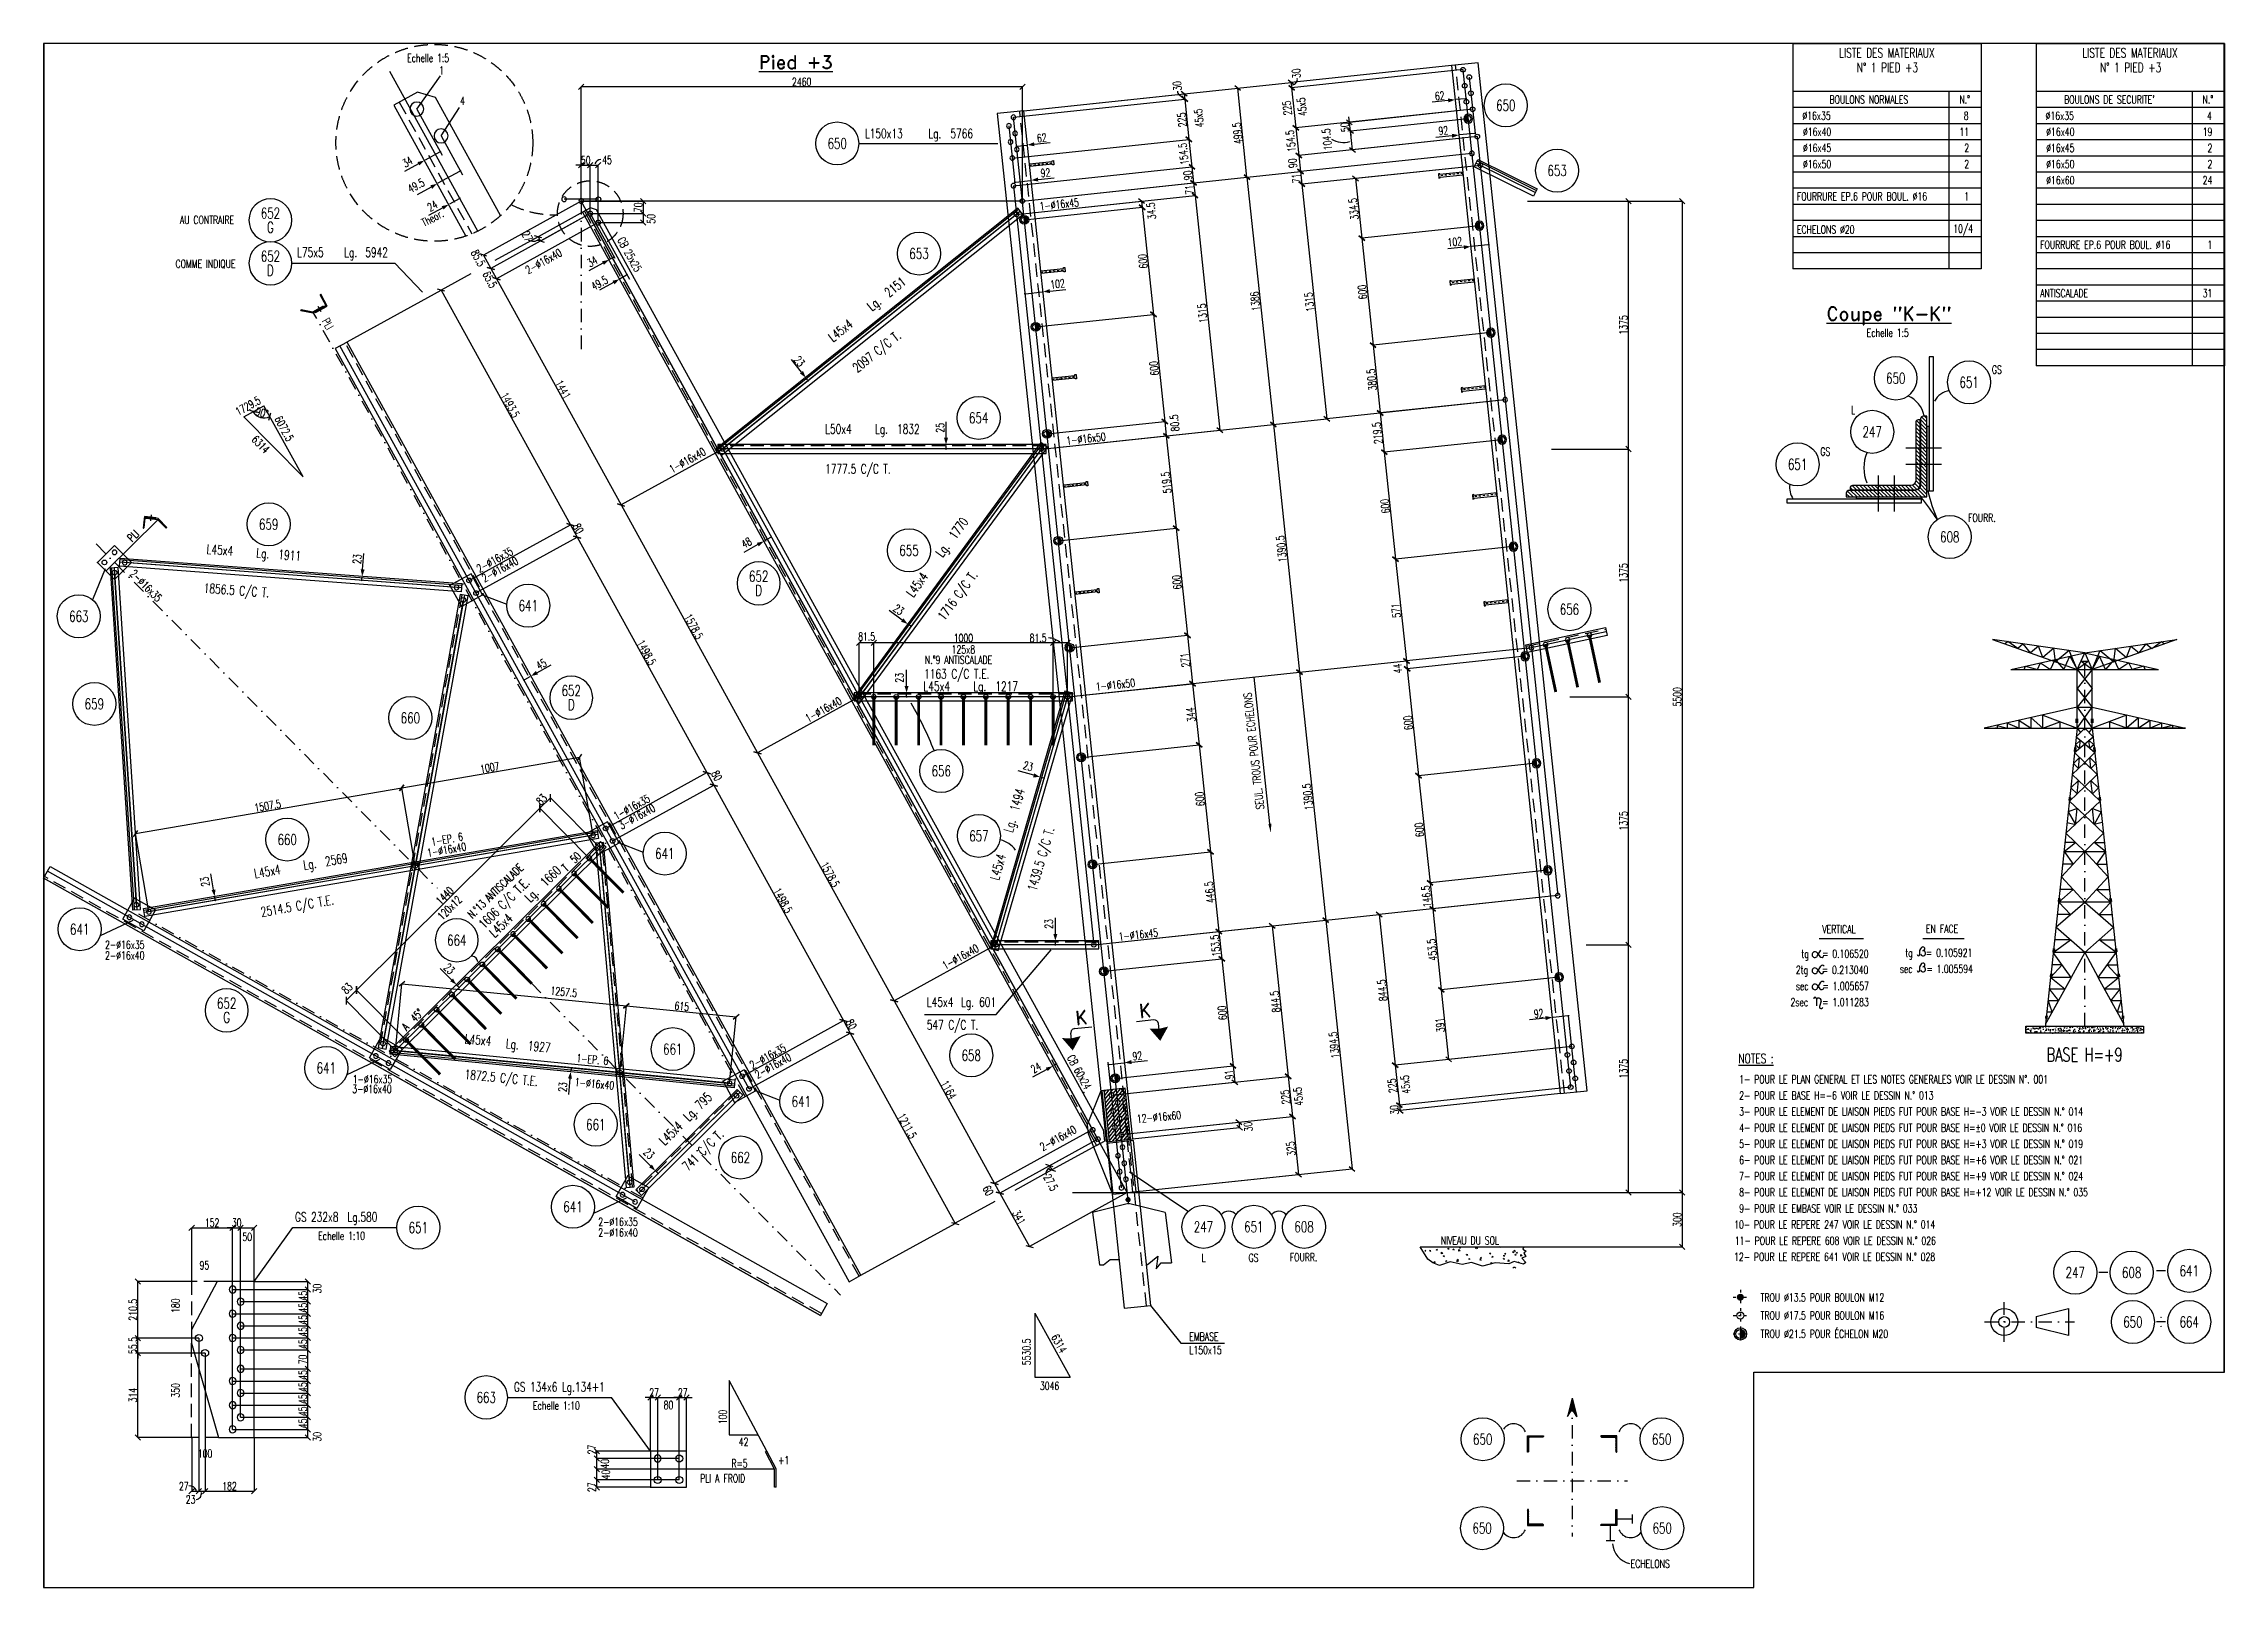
# Model space of a CAD drawing. Header units: feet. Extents: x 375 to 12540, y 75 to 8685.
import ezdxf
from ezdxf.enums import TextEntityAlignment as Align

# ---------------------------------------------------------------- set-up
doc = ezdxf.new("R2010")
doc.units = ezdxf.units.FT
doc.header["$LTSCALE"] = 150
doc.header["$MEASUREMENT"] = 0
doc.linetypes.add('DASHDOT', pattern=[1, 0.5, -0.25, 0, -0.25])
doc.linetypes.add('DASHED', pattern=[0.75, 0.5, -0.25])
doc.layers.get('0').update_dxf_attribs({"linetype": 'CONTINUOUS'})
for name, color, linetype in [('035B', 7, 'CONTINUOUS'), ('ASSI', 6, 'CONTINUOUS'), ('BOLLINI_1', 7, 'CONTINUOUS'), ('BOLLINI_5', 7, 'CONTINUOUS'), ('Echelon', 3, 'CONTINUOUS'), ('FORI', 2, 'CONTINUOUS'), ('LINEA-MEDIA', 7, 'CONTINUOUS'), ('LINEA_ANG', 2, 'CONTINUOUS'), ('LINEE_PIASTRA', 2, 'CONTINUOUS'), ('LINEE_PIASTRE', 2, 'CONTINUOUS'), ('LM', 7, 'CONTINUOUS'), ('LP', 1, 'CONTINUOUS'), ('LS', 7, 'CONTINUOUS'), ('LSP', 1, 'CONTINUOUS'), ('MZ', 6, 'DASHDOT'), ('NOTATION', 2, 'CONTINUOUS'), ('PIASTRE', 5, 'CONTINUOUS'), ('PIEGA', 4, 'CONTINUOUS'), ('PIEGA_C_3901_50', 2, 'CONTINUOUS'), ('QT_MAL', 7, 'CONTINUOUS'), ('QT_MPR', 7, 'CONTINUOUS'), ('QT_MSP', 7, 'CONTINUOUS'), ('SEZIONI', 7, 'CONTINUOUS'), ('TESTI_A_P', 7, 'CONTINUOUS'), ('TRAT-Y', 7, 'DASHED')]:
    doc.layers.add(name, color=color, linetype=linetype)
doc.styles.add('MONO', font='romans.shx', dxfattribs={"width": 0.7})
doc.styles.add('QUOTE', font='ROMANS8.SHX', dxfattribs={"width": 0.7})
doc.styles.add('RD', font='ROMAND8.SHX', dxfattribs={"width": 0.7})
doc.styles.add('RQL', font='ROMANS8.SHX', dxfattribs={"width": 0.7})
doc.styles.add('RS', font='ROMANS8.shx', dxfattribs={"width": 0.7})
doc.styles.get("Standard").update_dxf_attribs({"font": 'ROMANS8.SHX', "width": 0.7})
doc.dimstyles.new('FRECCE1', dxfattribs={"dimtxt": 45, "dimasz": 5, "dimexe": 0, "dimexo": 0, "dimgap": 1, "dimtad": 1, "dimzin": 0, "dimdsep": 46, "dimtxsty": 'RS', "dimblk1": 'QUOTP', "dimblk2": 'QUOTF', "dimsah": 1, "dimcen": 0, "dimclrd": 4, "dimclre": 4, "dimclrt": 7, "dimadec": 0, "dimazin": 0, "dimtfac": 1, "dimtix": 1, "dimtmove": 2, "dimatfit": 3, "dimldrblk": 'QUOTP', "dimfxl": 1, "dimtolj": 1, "dimtzin": 0, "dimarcsym": 0})
doc.dimstyles.new('TRATTO', dxfattribs={"dimscale": 0, "dimtxt": 45, "dimasz": 30, "dimexe": 0, "dimexo": 0.06, "dimgap": 5, "dimtad": 1, "dimzin": 0, "dimdsep": 46, "dimtxsty": 'RS', "dimblk1": 'OBLIQUE', "dimblk2": 'OBLIQUE', "dimsah": 1, "dimcen": 0.09, "dimclrd": 2, "dimclre": 2, "dimclrt": 7, "dimadec": 0, "dimazin": 0, "dimtfac": 1, "dimtix": 1, "dimtmove": 2, "dimatfit": 3, "dimfxl": 1, "dimtolj": 1, "dimtzin": 0, "dimarcsym": 0})

msp = doc.modelspace()

# ---------------------------------------------------------------- texts
at = {"color": 7, "style": 'RS', "width": 0.7}
msp.add_text('ECHELONS', height=45, dxfattribs=at).set_placement((9228.178, 184.514))
at = {"layer": '035B', "style": 'MONO', "width": 0.7}
for s, rotation, p in [('1729.5', 28.8441024, (1460.938, 6609.127)), ('6072.5', 298.8441024, (1661.147, 6592.511)), ('L', 0.0000031, (10457.974, 6619.288)), ('6314', 314.7414794, (1531.743, 6472.104)), ('FOURR.', 0.0000001, (7326.677, 1893.494)), ('6314', 298.8441024, (5994.244, 1471.7)), ('5530.5', 90, (5880.964, 1314.02))]:
    msp.add_text(s, height=45, rotation=rotation, dxfattribs=at).set_placement(p)
for s, p in [('L', (6835.268, 1891.127)), ('GS', (7096.936, 1891.127)), ('3046', (5932.911, 1175.885))]:
    msp.add_text(s, height=45, dxfattribs=at).set_placement(p)
at = {"layer": 'LINEA-MEDIA', "style": 'RS', "width": 0.7}
for s, height, p in [('VERTICAL', 45.0005, (10297.194, 3723.371)), ('EN FACE', 45.0005, (10875.877, 3725.493)), ('2tg   = 0.213040', 45.00053, (10149.549, 3496.392)), ('tg   = 0.106520', 45.00053, (10180.653, 3586.393)), ('sec   = 1.005594', 45.00053, (10730.009, 3501.824)), ('tg   = 0.105921', 45.00053, (10759.879, 3591.826)), ('sec   = 1.005657', 45.00053, (10149.88, 3406.391)), ('2sec   = 1.011283', 45.00053, (10119.832, 3316.39))]:
    msp.add_text(s, height=height, dxfattribs=at).set_placement(p)
at = {"layer": 'LM', "style": 'RD', "width": 0.7}
for s, p in [('LISTE DES MATERIAUX', (10657.342, 8633.187)), ('LISTE DES MATERIAUX', (12014.084, 8633.187)), ('N%%D 1 PIED +3', (10660.279, 8552.185)), ('N%%D 1 PIED +3', (12017.021, 8552.185))]:
    msp.add_text(s, height=52.49475, dxfattribs=at).set_placement(p, align=Align.MIDDLE)
at = {"layer": 'LM', "style": 'RS', "width": 0.7}
for s, p in [('1- POUR LE PLAN GENERAL ET LES NOTES GENERALES VOIR LE DESSIN N%%D. 001', (9833.708, 2886.015)), ('2- POUR LE BASE H=-6 VOIR LE DESSIN N.° 013', (9833.708, 2796.015)), ('3- POUR LE ELEMENT DE LIAISON PIEDS FUT POUR BASE H=-3 VOIR LE DESSIN N.° 014', (9833.708, 2706.015)), ('4- POUR LE ELEMENT DE LIAISON PIEDS FUT POUR BASE H=%%P0 VOIR LE DESSIN N.° 016', (9833.708, 2616.015)), ('5- POUR LE ELEMENT DE LIAISON PIEDS FUT POUR BASE H=+3 VOIR LE DESSIN N.° 019', (9833.708, 2526.015)), ('6- POUR LE ELEMENT DE LIAISON PIEDS FUT POUR BASE H=+6 VOIR LE DESSIN N.° 021', (9833.708, 2436.015)), ('7- POUR LE ELEMENT DE LIAISON PIEDS FUT POUR BASE H=+9 VOIR LE DESSIN N.° 024', (9833.708, 2346.015)), ('8- POUR LE ELEMENT DE LIAISON PIEDS FUT POUR BASE H=+12 VOIR LE DESSIN N.° 035', (9833.708, 2256.015)), ('9- POUR LE EMBASE VOIR LE DESSIN N.° 033', (9833.708, 2166.015)), ('10- POUR LE REPERE 247 VOIR LE DESSIN N.° 014', (9805.61, 2076.015)), ('11- POUR LE REPERE 608 VOIR LE DESSIN N.° 026', (9809.282, 1986.015)), ('12- POUR LE REPERE 641 VOIR LE DESSIN N.° 028', (9804.99, 1896.015))]:
    msp.add_text(s, height=45, dxfattribs=at).set_placement(p)
at = {"layer": 'LM', "linetype": 'ByBlock', "style": 'RS', "width": 0.7}
for s, p in [('TROU %%C13.5 POUR BOULON M12', (9953.062, 1669.246)), ('TROU %%C17.5 POUR BOULON M16', (9953.091, 1568.909)), ('TROU %%C21.5 POUR ÉCHELON M20', (9953.072, 1466.289))]:
    msp.add_text(s, height=45, dxfattribs=at).set_placement(p)
at = {"layer": 'LM', "char_height": 44.9937, "style": 'RD'}
for s, insert, attachment_point in [('BOULONS NORMALES', (10337.544, 8373.006), 4), ('N.°', (11121.37, 8373.006), 6), ("BOULONS DE SECURITE'", (11646.46, 8373.006), 4), ('N.°', (12478.112, 8373.006), 6)]:
    msp.add_mtext(s, dxfattribs=dict(at, insert=insert, attachment_point=attachment_point))
at = {"layer": 'LS', "color": 7, "style": 'RS', "width": 0.7}
for s, height, p in [('Echelle 1:5', 45, (2402.313, 8582.251)), ('∅16x35', 44.9937, (10186.241, 8260.492)), ('∅16x35', 44.9937, (11542.982, 8260.492)), ('∅16x40', 44.9937, (10189.398, 8170.547)), ('∅16x40', 44.9937, (11546.14, 8170.547)), ('∅16x45', 44.9937, (10189.398, 8080.56)), ('∅16x50', 44.9937, (10189.398, 7990.56)), ('∅16x45', 44.9937, (11546.14, 8080.547)), ('∅16x50', 44.9937, (11546.14, 7990.56)), ('∅16x60', 44.9937, (11546.14, 7900.585)), ('FOURRURE EP.6 POUR BOUL. %%C16', 44.9937, (10155.909, 7810.56)), ('ECHELONS %%C20', 44.9937, (10155.909, 7625.535)), ('FOURRURE EP.6 POUR BOUL. %%C16', 44.9937, (11512.651, 7540.585)), ('ANTISCALADE', 44.9937, (11512.651, 7270.623)), ('Echelle 1:10', 45, (1906.199, 2013.361)), ('NIVEAU DU SOL', 45, (8168.841, 1987.285)), ('Echelle 1:10', 45, (3104.431, 1066.396))]:
    msp.add_text(s, height=height, dxfattribs=at).set_placement(p)
at = {"layer": 'LS', "color": 3, "style": 'RD'}
msp.add_text('%%UPied +3', height=75, dxfattribs=at).set_placement((4571.404, 8581.389), align=Align.MIDDLE)
at = {"layer": 'LS', "color": 7, "style": 'RS', "width": 0.7}
for s, height, p in [('8', 44.994, (11113.495, 8260.492)), ('4', 44.994, (12470.237, 8260.492)), ('11', 44.9937, (11116.653, 8170.547)), ('19', 44.9937, (12473.395, 8170.547)), ('2', 44.994, (11116.653, 8080.56)), ('2', 44.994, (11116.653, 7990.56)), ('2', 44.994, (12473.395, 8080.547)), ('2', 44.994, (12473.395, 7990.56)), ('24', 44.9937, (12473.395, 7900.572)), ('1', 44.994, (11116.653, 7810.585)), ('10/4', 44.9937, (11138.53, 7630.585)), ('1', 44.994, (12473.395, 7540.61)), ('31', 44.9937, (12473.395, 7270.648))]:
    msp.add_text(s, height=height, dxfattribs=at).set_placement(p, align=Align.RIGHT)
at = {"layer": 'LS', "color": 3, "style": 'RD'}
for s, rotation, p in [('%%UCoupe "K-K"', 0.0000031, (10669.085, 7166.097, -2509.509)), ('K', 6.0462819, (6163.766, 3252.844)), ('K', 6.0462819, (6518.679, 3292.064))]:
    msp.add_text(s, height=75, rotation=rotation, dxfattribs=at).set_placement(p, align=Align.MIDDLE)
at = {"layer": 'LS', "color": 7, "style": 'RS', "width": 0.7}
for s, rotation, p in [('PLI', 298.8441024, (1960.527, 7121.875)), ('PLI', 44.7414794, (874.718, 5940.032)), ('100', 90, (4163.39, 1025.273))]:
    msp.add_text(s, height=45, rotation=rotation, dxfattribs=at).set_placement(p, align=Align.MIDDLE)
for s, rotation, p in [('Echelle 1:5', 0.0000031, (10544.889, 7049.849)), ('EMBASE', 0.0000001, (6766.105, 1450.959)), ('L150x15', 0.0000001, (6766.105, 1375.709))]:
    msp.add_text(s, height=45, rotation=rotation, dxfattribs=at).set_placement(p)
at = {"layer": 'LS', "color": 2, "style": 'RS', "width": 0.7}
for s, p in [('95', (1272.114, 1871.237)), ('100', (1275.864, 821.237))]:
    msp.add_text(s, height=45, dxfattribs=at).set_placement(p, align=Align.MIDDLE)
for s, p in [('180', (1110.864, 1646.237)), ('350', (1110.864, 1173.737))]:
    msp.add_text(s, height=45, rotation=90, dxfattribs=at).set_placement(p, align=Align.MIDDLE)
at = {"layer": 'LS', "color": 7, "style": 'RS', "width": 0.7}
msp.add_text('42', height=45, dxfattribs=at).set_placement((4279.951, 886.668), align=Align.MIDDLE)
at = {"layer": 'LS', "color": 7, "char_height": 45, "attachment_point": 5, "style": 'RS'}
for s, insert in [('1', (2595.102, 8535.55)), ('4', (2711.55, 8365.525))]:
    msp.add_mtext(s, dxfattribs=dict(at, insert=insert))
at = {"layer": 'LS', "color": 3, "insert": (11760.554, 3046.347), "char_height": 75, "attachment_point": 5, "style": 'RD'}
msp.add_mtext('BASE H=+9', dxfattribs=at)
at = {"layer": 'NOTATION', "color": 7, "style": 'RS', "width": 0.7}
msp.add_text('%%uNOTES :', height=52.5, dxfattribs=at).set_placement((9829.091, 2998.366))
at = {"layer": 'QT_MPR', "color": 0, "style": 'RS', "width": 0.7}
msp.add_text('N.°9 ANTISCALADE', height=45, dxfattribs=at).set_placement((5291.468, 5225.366))
msp.add_text('N.°13 ANTISCALADE', height=45, rotation=44.2132524, dxfattribs=at).set_placement((2766.823, 3802.479))
at = {"layer": 'QT_MSP', "color": 7, "insert": (7126.141, 4739.458), "char_height": 45, "attachment_point": 5, "rotation": 96.2849175, "style": 'RS'}
msp.add_mtext('\\A1;SEUL. TROUS POUR ECHELONS', dxfattribs=at)
at = {"layer": 'TESTI_A_P', "style": 'RS', "width": 0.7}
for s, p in [('AU CONTRAIRE', (1135.108, 7679.277)), ('COMME INDIQUE', (1110.924, 7434.396))]:
    msp.add_text(s, height=45, dxfattribs=at).set_placement(p)
for s, rotation, p in [('Theor.', 27.6576275, (2498.308, 7663.12)), ('GS', 0.0000031, (11243.373, 6844.239)), ('GS', 0.0000031, (10286.516, 6386.811)), ('FOURR.', 0.0000031, (11110.46, 6017.774))]:
    msp.add_text(s, height=45, rotation=rotation, dxfattribs=at).set_placement(p)

# ---------------------------------------------------------------- blocks, each defined once
blk = doc.blocks.new('ASSE98')
blk.add_line((0, 0), (1, 0))
at = {"color": 7, "style": 'QUOTE', "width": 0.5, "flags": 1}
for tag, p in [('TI', (1.3831, 6.8273)), ('DI_S', (1.3831, 6.4218)), ('D_S', (1.3831, 6.0209)), ('E_S', (1.3831, 5.6806)), ('NFORI', (1.3645, 5.2979)), ('ALAR', (1.3635, 4.9325)), ('FAM', (1.3775, 4.5465)), ('ALA', (1.3831, 4.1926)), ('DISP2', (1.3831, 3.8497)), ('DISP1', (1.3831, 3.5069)), ('PINZAF', (1.3831, 3.164)), ('PINZAI', (1.3831, 2.8211)), ('TRP', (1.3831, 2.4783)), ('NP', (1.3831, 2.1354)), ('SV', (1.3831, 1.7926)), ('PESO', (1.3831, 1.4497)), ('QUA', (1.3831, 1.1069)), ('LUN', (1.3831, 0.764)), ('PROF', (1.3831, 0.4211)), ('POS', (1.3831, 0.0783))]:
    blk.add_attdef(tag, p, '', height=0.2, dxfattribs=at)
at = {"color": 7, "flags": 1}
for tag, p in [('LAV1', (3.0743, 6.8285)), ('LAV2', (3.0743, 6.4951)), ('LAV3', (3.0743, 6.1618)), ('LAV4', (3.0743, 5.8285)), ('LAV5', (3.0743, 5.4951)), ('LAV6', (3.0743, 5.1618)), ('LAV7', (3.0743, 4.8285)), ('LAV8', (3.0743, 4.4951)), ('LAV9', (3.0743, 4.1618)), ('LAV10', (3.0743, 3.8285))]:
    blk.add_attdef(tag, p, '', height=0.2, dxfattribs=at)
blk = doc.blocks.new('16')
blk.add_circle((0, 0), 1)
blk = doc.blocks.new('QUOTP')
at = {"layer": 'ASSI', "color": 2, "const_width": 1.07}
blk.add_lwpolyline([(-0.5, 0, 1), (0.5, 0, 1)], format="xyb", close=True, dxfattribs=at)
blk = doc.blocks.new('QUOTF')
at = {"layer": 'LS', "color": 2}
blk.add_line((7.5, 0), (25.5, 0), dxfattribs=at)
blk.add_solid([(7.5, 2.25), (0, 0), (7.5, -2.25)], dxfattribs=at)
blk = doc.blocks.new('*D22')
at = {"layer": 'QT_MAL', "color": 4, "lineweight": -2, "transparency": 16777216}
blk.add_line((5807, 8114), (5859, 8119), dxfattribs=at)
at = {"layer": 'QT_MAL', "color": 4, "lineweight": -2, "transparency": 16777216, "xscale": 5, "yscale": 5, "zscale": 5}
for name, p, rotation in [('QUOTP', (5802, 8113), 186.0462819171396), ('QUOTF', (5864, 8120), 6.046281917139565)]:
    blk.add_blockref(name, p, dxfattribs=dict(at, rotation=rotation))
at = {"layer": 'QT_MAL', "color": 7, "transparency": 16777216, "insert": (5943, 8159), "char_height": 45, "attachment_point": 5, "rotation": 6.0463, "style": 'RS'}
blk.add_mtext('\\A1;62', dxfattribs=at)
blk = doc.blocks.new('A$C6E393FD9')
at = {"layer": 'Echelon'}
blk.add_lwpolyline([(3, 0), (0, 20), (169, 41), (168, 47), (178, 48), (182, 17), (172, 16), (171, 22), (3, 0)], close=True, dxfattribs=at)
at = {"layer": 'MZ', "ltscale": 0.2}
blk.add_line((1, 10), (180, 33), dxfattribs=at)
blk = doc.blocks.new('_OBLIQUE')
at = {"color": 0, "linetype": 'ByBlock'}
blk.add_line((-0.5, -0.5), (0.5, 0.5), dxfattribs=at)
blk = doc.blocks.new('*D23')
at = {"layer": 'QT_MPR', "color": 2, "lineweight": -2, "transparency": 16777216}
for p, q in [((3374, 7807), (3374, 8444)), ((5835, 8444), (3374, 8444)), ((5835, 7807), (5835, 8444))]:
    blk.add_line(p, q, dxfattribs=at)
at = {"layer": 'QT_MPR', "color": 2, "lineweight": -2, "transparency": 16777216, "xscale": 30, "yscale": 30, "zscale": 30, "rotation": 180}
blk.add_blockref('_OBLIQUE', (3374, 8444), dxfattribs=at)
at = {"layer": 'QT_MPR', "color": 2, "lineweight": -2, "transparency": 16777216, "xscale": 30, "yscale": 30, "zscale": 30}
blk.add_blockref('_OBLIQUE', (5835, 8444), dxfattribs=at)
at = {"layer": 'QT_MPR', "color": 7, "transparency": 16777216, "insert": (4604, 8472), "char_height": 45, "attachment_point": 5, "style": 'RS'}
blk.add_mtext('\\A1;2460', dxfattribs=at)
blk = doc.blocks.new('*D24')
at = {"layer": 'QT_MAL', "color": 4, "lineweight": -2, "transparency": 16777216}
blk.add_line((5854, 7290), (5946, 7300), dxfattribs=at)
at = {"layer": 'QT_MAL', "color": 4, "lineweight": -2, "transparency": 16777216, "xscale": 5, "yscale": 5, "zscale": 5}
for name, p, rotation in [('QUOTF', (5951, 7301), 6.046281917139768), ('QUOTP', (5849, 7290), 186.0462819171397)]:
    blk.add_blockref(name, p, dxfattribs=dict(at, rotation=rotation))
at = {"layer": 'QT_MAL', "color": 7, "transparency": 16777216, "insert": (6031, 7345), "char_height": 45, "attachment_point": 5, "rotation": 6.0463, "style": 'RS'}
blk.add_mtext('\\A1;102', dxfattribs=at)
blk = doc.blocks.new('*D25')
at = {"layer": 'QT_MAL', "color": 4, "lineweight": -2, "transparency": 16777216}
blk.add_line((5798, 7913), (5880, 7922), dxfattribs=at)
at = {"layer": 'QT_MAL', "color": 4, "lineweight": -2, "transparency": 16777216, "xscale": 5, "yscale": 5, "zscale": 5}
for name, p, rotation in [('QUOTP', (5793, 7913), 186.0462819171397), ('QUOTF', (5885, 7923), 6.046281917139768)]:
    blk.add_blockref(name, p, dxfattribs=dict(at, rotation=rotation))
at = {"layer": 'QT_MAL', "color": 7, "transparency": 16777216, "insert": (5964, 7965), "char_height": 45, "attachment_point": 5, "rotation": 6.0463, "style": 'RS'}
blk.add_mtext('\\A1;92', dxfattribs=at)
blk = doc.blocks.new('MRKR_98')
blk.add_point((0, 0))
at = {"color": 7, "style": 'QUOTE', "width": 0.5, "flags": 1}
for tag, p in [('AUX2', (3.71, 4.93)), ('NFORI', (3.72, 5.3)), ('TI', (3.73, 6.83)), ('AUX1', (3.73, 4.19)), ('DI_S', (3.73, 6.42)), ('D_S', (3.73, 6.02)), ('E_S', (3.73, 5.68)), ('FAM', (3.73, 4.55)), ('COMMESSA', (3.73, 3.85)), ('MD', (3.73, 3.51)), ('MP', (3.73, 3.16)), ('LARGHEZZA', (3.73, 2.82)), ('SPESSORE', (3.73, 2.48)), ('NP', (3.73, 2.14)), ('SV', (3.73, 1.79)), ('PESO', (3.73, 1.45)), ('QUA', (3.73, 1.11)), ('LUN', (3.73, 0.76)), ('PROF', (3.73, 0.42)), ('POS', (3.73, 0.08))]:
    blk.add_attdef(tag, p, '', height=0.2, dxfattribs=at)
at = {"color": 7, "flags": 1}
for tag, p in [('LAV1', (5.26, 6.88)), ('LAV2', (5.26, 6.55)), ('LAV3', (5.26, 6.21)), ('LAV4', (5.26, 5.88)), ('LAV5', (5.26, 5.55)), ('LAV6', (5.26, 5.21)), ('LAV7', (5.26, 4.88)), ('LAV8', (5.26, 4.55)), ('LAV9', (5.26, 4.21)), ('LAV10', (5.26, 3.88))]:
    blk.add_attdef(tag, p, '', height=0.2, dxfattribs=at)
blk = doc.blocks.new('*D26')
at = {"layer": 'QT_MAL', "color": 4, "lineweight": -2, "transparency": 16777216}
blk.add_line((3626, 7393), (3591, 7374), dxfattribs=at)
at = {"layer": 'QT_MAL', "color": 4, "lineweight": -2, "transparency": 16777216, "xscale": 5, "yscale": 5, "zscale": 5}
for name, p, rotation in [('QUOTF', (3587, 7371), 208.8441023533028), ('QUOTP', (3630, 7395), 28.84410235330287)]:
    blk.add_blockref(name, p, dxfattribs=dict(at, rotation=rotation))
at = {"layer": 'QT_MAL', "color": 7, "transparency": 16777216, "insert": (3476, 7350), "char_height": 45, "attachment_point": 5, "rotation": 28.8441, "style": 'RS'}
blk.add_mtext('\\A1;49.5', dxfattribs=at)
blk = doc.blocks.new('*D27')
at = {"layer": 'QT_MAL', "color": 4, "lineweight": -2, "transparency": 16777216}
blk.add_line((3553, 7493), (3532, 7481), dxfattribs=at)
at = {"layer": 'QT_MAL', "color": 4, "lineweight": -2, "transparency": 16777216, "xscale": 5, "yscale": 5, "zscale": 5}
for name, p, rotation in [('QUOTF', (3528, 7479), 208.8441023533028), ('QUOTP', (3557, 7495), 28.84410235330287)]:
    blk.add_blockref(name, p, dxfattribs=dict(at, rotation=rotation))
at = {"layer": 'QT_MAL', "color": 7, "transparency": 16777216, "insert": (3436, 7469), "char_height": 45, "attachment_point": 5, "rotation": 28.8441, "style": 'RS'}
blk.add_mtext('\\A1;34', dxfattribs=at)
blk = doc.blocks.new('*D28')
at = {"layer": 'QT_MAL', "color": 4, "lineweight": -2, "transparency": 16777216}
blk.add_line((6021, 2991), (6009, 2985), dxfattribs=at)
at = {"layer": 'QT_MAL', "color": 4, "lineweight": -2, "transparency": 16777216, "xscale": 5, "yscale": 5, "zscale": 5}
for name, p, rotation in [('QUOTF', (6004, 2982), 208.8441023533028), ('QUOTP', (6025, 2994), 28.84410235330287)]:
    blk.add_blockref(name, p, dxfattribs=dict(at, rotation=rotation))
at = {"layer": 'QT_MAL', "color": 7, "transparency": 16777216, "insert": (5911, 2973), "char_height": 45, "attachment_point": 5, "rotation": 28.8441, "style": 'RS'}
blk.add_mtext('\\A1;24', dxfattribs=at)
blk = doc.blocks.new('*D162')
at = {"layer": 'QT_MAL', "color": 4, "lineweight": -2, "transparency": 16777216}
blk.add_line((4430, 5930), (4397, 5912), dxfattribs=at)
at = {"layer": 'QT_MAL', "color": 4, "lineweight": -2, "transparency": 16777216, "xscale": 5, "yscale": 5, "zscale": 5}
for name, p, rotation in [('QUOTF', (4392, 5909), 208.8441023533028), ('QUOTP', (4434, 5932), 28.84410235330287)]:
    blk.add_blockref(name, p, dxfattribs=dict(at, rotation=rotation))
at = {"layer": 'QT_MAL', "color": 7, "transparency": 16777216, "insert": (4296, 5901), "char_height": 45, "attachment_point": 5, "rotation": 28.8441, "style": 'RS'}
blk.add_mtext('\\A1;48', dxfattribs=at)
blk = doc.blocks.new('*D29')
at = {"layer": 'LS', "color": 2, "lineweight": -2, "transparency": 16777216}
for p, q in [((8981, 3659), (9216, 3659)), ((9216, 2277), (9216, 3659)), ((6420, 2277), (9216, 2277))]:
    blk.add_line(p, q, dxfattribs=at)
at = {"layer": 'LS', "color": 2, "lineweight": -2, "transparency": 16777216, "xscale": 30, "yscale": 30, "zscale": 30}
for p, rotation in [((9216, 3659), 90), ((9216, 2277), 270)]:
    blk.add_blockref('_OBLIQUE', p, dxfattribs=dict(at, rotation=rotation))
at = {"layer": 'LS', "color": 7, "transparency": 16777216, "insert": (9188, 2968), "char_height": 45, "attachment_point": 5, "rotation": 90, "style": 'RS'}
blk.add_mtext('\\A1;1375', dxfattribs=at)
blk = doc.blocks.new('*D30')
at = {"layer": 'LS', "color": 2, "lineweight": -2, "transparency": 16777216}
for p, q in [((8653, 7807), (9216, 7807)), ((9216, 6424), (9216, 7807)), ((8787, 6424), (9216, 6424))]:
    blk.add_line(p, q, dxfattribs=at)
at = {"layer": 'LS', "color": 2, "lineweight": -2, "transparency": 16777216, "xscale": 30, "yscale": 30, "zscale": 30}
for p, rotation in [((9216, 7807), 90), ((9216, 6424), 270)]:
    blk.add_blockref('_OBLIQUE', p, dxfattribs=dict(at, rotation=rotation))
at = {"layer": 'LS', "color": 7, "transparency": 16777216, "insert": (9188, 7116), "char_height": 45, "attachment_point": 5, "rotation": 90, "style": 'RS'}
blk.add_mtext('\\A1;1375', dxfattribs=at)
blk = doc.blocks.new('*D31')
at = {"layer": 'LS', "color": 2, "lineweight": -2, "transparency": 16777216}
for p, q in [((8653, 7807), (9516, 7807)), ((9516, 7807), (9516, 2277)), ((6420, 2277), (9516, 2277))]:
    blk.add_line(p, q, dxfattribs=at)
at = {"layer": 'LS', "color": 2, "lineweight": -2, "transparency": 16777216, "xscale": 30, "yscale": 30, "zscale": 30}
for p, rotation in [((9516, 7807), 90), ((9516, 2277), 270)]:
    blk.add_blockref('_OBLIQUE', p, dxfattribs=dict(at, rotation=rotation))
at = {"layer": 'LS', "color": 7, "transparency": 16777216, "insert": (9488, 5042), "char_height": 45, "attachment_point": 5, "rotation": 90, "style": 'RS'}
blk.add_mtext('\\A1;5500', dxfattribs=at)
blk = doc.blocks.new('*D32')
at = {"layer": 'LS', "color": 2, "lineweight": -2, "transparency": 16777216}
for p, q in [((6420, 2277), (9516, 2277)), ((9516, 2277), (9516, 1975)), ((8631, 1975), (9516, 1975))]:
    blk.add_line(p, q, dxfattribs=at)
at = {"layer": 'LS', "color": 2, "lineweight": -2, "transparency": 16777216, "xscale": 30, "yscale": 30, "zscale": 30}
for p, rotation in [((9516, 2277), 90), ((9516, 1975), 270)]:
    blk.add_blockref('_OBLIQUE', p, dxfattribs=dict(at, rotation=rotation))
at = {"layer": 'LS', "color": 7, "transparency": 16777216, "insert": (9488, 2126), "char_height": 45, "attachment_point": 5, "rotation": 90, "style": 'RS'}
blk.add_mtext('\\A1;300', dxfattribs=at)
blk = doc.blocks.new('*D33')
at = {"layer": 'LS', "color": 2, "lineweight": -2, "transparency": 16777216}
for p, q in [((8889, 5042), (9216, 5042)), ((9216, 3659), (9216, 5042)), ((8981, 3659), (9216, 3659))]:
    blk.add_line(p, q, dxfattribs=at)
at = {"layer": 'LS', "color": 2, "lineweight": -2, "transparency": 16777216, "xscale": 30, "yscale": 30, "zscale": 30}
for p, rotation in [((9216, 5042), 90), ((9216, 3659), 270)]:
    blk.add_blockref('_OBLIQUE', p, dxfattribs=dict(at, rotation=rotation))
at = {"layer": 'LS', "color": 7, "transparency": 16777216, "insert": (9188, 4350), "char_height": 45, "attachment_point": 5, "rotation": 90, "style": 'RS'}
blk.add_mtext('\\A1;1375', dxfattribs=at)
blk = doc.blocks.new('*D34')
at = {"layer": 'LS', "color": 2, "lineweight": -2, "transparency": 16777216}
for p, q in [((8787, 6424), (9216, 6424)), ((9216, 5042), (9216, 6424)), ((8889, 5042), (9216, 5042))]:
    blk.add_line(p, q, dxfattribs=at)
at = {"layer": 'LS', "color": 2, "lineweight": -2, "transparency": 16777216, "xscale": 30, "yscale": 30, "zscale": 30}
for p, rotation in [((9216, 6424), 90), ((9216, 5042), 270)]:
    blk.add_blockref('_OBLIQUE', p, dxfattribs=dict(at, rotation=rotation))
at = {"layer": 'LS', "color": 7, "transparency": 16777216, "insert": (9188, 5733), "char_height": 45, "attachment_point": 5, "rotation": 90, "style": 'RS'}
blk.add_mtext('\\A1;1375', dxfattribs=at)
blk = doc.blocks.new('P20')
at = {"color": 0}
for p, q in [((0, 0.98), (0.02, 1)), ((0, 0.94), (0.06, 1)), ((1, -0.01), (0, 0.99)), ((0, 0.89), (0.1, 0.99)), ((0, 0.85), (0.14, 0.99)), ((0, 0.8), (0.18, 0.98)), ((0, 0.76), (0.22, 0.98)), ((0, 0.71), (0.25, 0.97)), ((0, 0.67), (0.29, 0.96)), ((1, -0.05), (0, 0.95)), ((0, 0.62), (0.32, 0.95)), ((0, 0.58), (0.36, 0.93)), ((0, 0.53), (0.39, 0.92)), ((0, 0.49), (0.42, 0.91)), ((1, -0.09), (0, 0.9)), ((0, 0.44), (0.45, 0.89)), ((0, 0.4), (0.48, 0.88)), ((0.99, -0.13), (0, 0.86)), ((0, 0.35), (0.51, 0.86)), ((0, 0.31), (0.54, 0.84)), ((0, 0.26), (0.56, 0.83)), ((0.99, -0.17), (0, 0.81)), ((0, 0.22), (0.59, 0.81)), ((0, 0.17), (0.61, 0.79)), ((0.98, -0.21), (0, 0.77)), ((0, 0.13), (0.64, 0.77)), ((0, 0.08), (0.66, 0.75)), ((0, 0.04), (0.69, 0.73)), ((0.97, -0.25), (0, 0.72)), ((0, -0.01), (0.71, 0.7)), ((0.96, -0.28), (0, 0.68)), ((0, -0.05), (0.73, 0.68)), ((0, -0.1), (0.75, 0.66)), ((0.95, -0.32), (0, 0.63)), ((0, -0.14), (0.77, 0.63)), ((0, -0.19), (0.79, 0.61)), ((0.94, -0.35), (0, 0.59)), ((0, -0.23), (0.81, 0.58)), ((0, -0.28), (0.83, 0.56)), ((0.92, -0.38), (0, 0.54)), ((0, -0.32), (0.85, 0.53)), ((0.91, -0.41), (0, 0.5)), ((0, -0.36), (0.87, 0.5)), ((0, -0.41), (0.88, 0.47)), ((0.9, -0.44), (0, 0.45)), ((0, -0.45), (0.9, 0.44)), ((0.88, -0.47), (0, 0.41)), ((0, -0.5), (0.91, 0.41)), ((0, -0.54), (0.92, 0.38)), ((0.87, -0.5), (0, 0.36)), ((0, -0.59), (0.94, 0.35)), ((0.85, -0.53), (0, 0.32)), ((0, -0.63), (0.95, 0.31)), ((0, -0.68), (0.96, 0.28)), ((0.83, -0.56), (0, 0.27)), ((0, -0.72), (0.97, 0.25)), ((0.81, -0.58), (0, 0.23)), ((0, -0.77), (0.98, 0.21)), ((0.79, -0.61), (0, 0.18)), ((0, -0.81), (0.99, 0.17)), ((0.77, -0.63), (0, 0.14)), ((0, -0.86), (0.99, 0.13)), ((0.75, -0.66), (0, 0.09)), ((0, -0.9), (1, 0.09)), ((0.73, -0.68), (0, 0.05)), ((0, -0.95), (1, 0.05)), ((0.71, -0.7), (0, 0.01)), ((0, -0.99), (1, 0.01)), ((1, 0.04), (0.04, 1)), ((1, 0.09), (0.09, 1)), ((0.99, 0.14), (0.14, 0.99)), ((0.98, 0.19), (0.19, 0.98)), ((0.97, 0.25), (0.25, 0.97)), ((0.95, 0.31), (0.31, 0.95)), ((0.92, 0.38), (0.38, 0.92)), ((0.88, 0.47), (0.47, 0.88)), ((0.81, 0.59), (0.59, 0.81)), ((0.69, -0.73), (0, -0.04)), ((0.66, -0.75), (0, -0.08)), ((0.64, -0.77), (0, -0.13)), ((0.61, -0.79), (0, -0.17)), ((0.59, -0.81), (0, -0.22)), ((0.56, -0.83), (0, -0.26)), ((0.54, -0.84), (0, -0.31)), ((0.51, -0.86), (0, -0.35)), ((0.48, -0.88), (0, -0.4)), ((0.45, -0.89), (0, -0.44)), ((0.42, -0.91), (0, -0.49)), ((0.39, -0.92), (0, -0.53)), ((0.36, -0.93), (0, -0.58)), ((0.32, -0.95), (0, -0.62)), ((0.29, -0.96), (0, -0.67)), ((0.25, -0.97), (0, -0.71)), ((0.22, -0.98), (0, -0.76)), ((0.18, -0.98), (0, -0.8)), ((0.14, -0.99), (0, -0.85)), ((0.1, -0.99), (0, -0.89)), ((0.04, -1), (1, -0.04)), ((0.09, -1), (1, -0.09)), ((0.14, -0.99), (0.99, -0.14)), ((0.19, -0.98), (0.98, -0.19)), ((0.25, -0.97), (0.97, -0.25)), ((0.31, -0.95), (0.95, -0.31)), ((0.38, -0.92), (0.92, -0.38)), ((0.47, -0.88), (0.88, -0.47)), ((0.59, -0.81), (0.81, -0.59))]:
    blk.add_line(p, q, dxfattribs=at)
for radius in [1.5, 1]:
    blk.add_circle((0, 0), radius)
blk = doc.blocks.new('*D35')
at = {"layer": 'QT_MPR', "color": 2, "lineweight": -2, "transparency": 16777216}
for p, q in [((5843, 8310), (6738, 8405)), ((6738, 8405), (6741, 8375)), ((5785, 8274), (6741, 8375))]:
    blk.add_line(p, q, dxfattribs=at)
at = {"layer": 'QT_MPR', "color": 2, "lineweight": -2, "transparency": 16777216, "xscale": 30, "yscale": 30, "zscale": 30}
for p, rotation in [((6738, 8405), 96.04628191713971), ((6741, 8375), 276.0462819171397)]:
    blk.add_blockref('_OBLIQUE', p, dxfattribs=dict(at, rotation=rotation))
at = {"layer": 'QT_MPR', "color": 7, "transparency": 16777216, "insert": (6699, 8449), "char_height": 45, "attachment_point": 5, "rotation": 96.0463, "style": 'RS'}
blk.add_mtext('\\A1;30', dxfattribs=at)
blk = doc.blocks.new('*D36')
at = {"layer": 'QT_MPR', "color": 2, "lineweight": -2, "transparency": 16777216}
for p, q in [((5785, 8274), (6741, 8375)), ((6741, 8375), (6764, 8151)), ((5779, 8047), (6764, 8151))]:
    blk.add_line(p, q, dxfattribs=at)
at = {"layer": 'QT_MPR', "color": 2, "lineweight": -2, "transparency": 16777216, "xscale": 30, "yscale": 30, "zscale": 30}
for p, rotation in [((6741, 8375), 96.04628191713971), ((6764, 8151), 276.0462819171397)]:
    blk.add_blockref('_OBLIQUE', p, dxfattribs=dict(at, rotation=rotation))
at = {"layer": 'QT_MPR', "color": 7, "transparency": 16777216, "insert": (6820, 8270), "char_height": 45, "attachment_point": 5, "rotation": 96.0463, "style": 'RS'}
blk.add_mtext('\\A1;45x5', dxfattribs=at)
blk = doc.blocks.new('*D37')
at = {"layer": 'QT_MPR', "color": 2, "lineweight": -2, "transparency": 16777216}
for p, q in [((5785, 8274), (6741, 8375)), ((6741, 8375), (6764, 8151)), ((5779, 8047), (6764, 8151))]:
    blk.add_line(p, q, dxfattribs=at)
at = {"layer": 'QT_MPR', "color": 2, "lineweight": -2, "transparency": 16777216, "xscale": 30, "yscale": 30, "zscale": 30}
for p, rotation in [((6741, 8375), 96.04628191713971), ((6764, 8151), 276.0462819171397)]:
    blk.add_blockref('_OBLIQUE', p, dxfattribs=dict(at, rotation=rotation))
at = {"layer": 'QT_MPR', "color": 7, "transparency": 16777216, "insert": (6725, 8260), "char_height": 45, "attachment_point": 5, "rotation": 96.0463, "style": 'RS'}
blk.add_mtext('\\A1;225', dxfattribs=at)
blk = doc.blocks.new('*D38')
at = {"layer": 'QT_MPR', "color": 2, "lineweight": -2, "transparency": 16777216}
for p, q in [((5779, 8047), (6764, 8151)), ((6764, 8151), (6781, 7998)), ((5785, 7892), (6781, 7998))]:
    blk.add_line(p, q, dxfattribs=at)
at = {"layer": 'QT_MPR', "color": 2, "lineweight": -2, "transparency": 16777216, "xscale": 30, "yscale": 30, "zscale": 30}
for p, rotation in [((6764, 8151), 96.04628191713971), ((6781, 7998), 276.0462819171397)]:
    blk.add_blockref('_OBLIQUE', p, dxfattribs=dict(at, rotation=rotation))
at = {"layer": 'QT_MPR', "color": 7, "transparency": 16777216, "insert": (6734, 8070), "char_height": 45, "attachment_point": 5, "rotation": 96.0463, "style": 'RS'}
blk.add_mtext('\\A1;154.5', dxfattribs=at)
blk = doc.blocks.new('*D39')
at = {"layer": 'QT_MPR', "color": 2, "lineweight": -2, "transparency": 16777216}
for p, q in [((5785, 7892), (6781, 7998)), ((5835, 7807), (6790, 7908)), ((6781, 7998), (6790, 7908))]:
    blk.add_line(p, q, dxfattribs=at)
at = {"layer": 'QT_MPR', "color": 2, "lineweight": -2, "transparency": 16777216, "xscale": 30, "yscale": 30, "zscale": 30}
for p, rotation in [((6781, 7998), 96.04628191713971), ((6790, 7908), 276.0462819171397)]:
    blk.add_blockref('_OBLIQUE', p, dxfattribs=dict(at, rotation=rotation))
at = {"layer": 'QT_MPR', "color": 7, "transparency": 16777216, "insert": (6758, 7950), "char_height": 45, "attachment_point": 5, "rotation": 96.0463, "style": 'RS'}
blk.add_mtext('\\A1;90', dxfattribs=at)
blk = doc.blocks.new('*D40')
at = {"layer": 'LS', "color": 2, "lineweight": -2, "transparency": 16777216}
for p, q in [((5843, 8310), (7036, 8437)), ((7088, 7940), (7036, 8437)), ((5835, 7807), (7088, 7940))]:
    blk.add_line(p, q, dxfattribs=at)
at = {"layer": 'LS', "color": 2, "lineweight": -2, "transparency": 16777216, "xscale": 30, "yscale": 30, "zscale": 30}
for p, rotation in [((7036, 8437), 96.04628191713971), ((7088, 7940), 276.0462819171397)]:
    blk.add_blockref('_OBLIQUE', p, dxfattribs=dict(at, rotation=rotation))
at = {"layer": 'LS', "color": 7, "transparency": 16777216, "insert": (7035, 8185), "char_height": 45, "attachment_point": 5, "rotation": 96.0463, "style": 'RS'}
blk.add_mtext('\\A1;499.5', dxfattribs=at)
blk = doc.blocks.new('*D41')
at = {"layer": 'QT_MPR', "color": 2, "lineweight": -2, "transparency": 16777216}
for p, q in [((8229, 8563), (7334, 8468)), ((8293, 8540), (7337, 8438)), ((7334, 8468), (7337, 8438))]:
    blk.add_line(p, q, dxfattribs=at)
at = {"layer": 'QT_MPR', "color": 2, "lineweight": -2, "transparency": 16777216, "xscale": 30, "yscale": 30, "zscale": 30}
for p, rotation in [((7334, 8468), 96.04628191713971), ((7337, 8438), 276.0462819171397)]:
    blk.add_blockref('_OBLIQUE', p, dxfattribs=dict(at, rotation=rotation))
at = {"layer": 'QT_MPR', "color": 7, "transparency": 16777216, "insert": (7363, 8519), "char_height": 45, "attachment_point": 5, "rotation": 96.0463, "style": 'RS'}
blk.add_mtext('\\A1;30', dxfattribs=at)
blk = doc.blocks.new('*D42')
at = {"layer": 'QT_MPR', "color": 2, "lineweight": -2, "transparency": 16777216}
for p, q in [((8293, 8540), (7337, 8438)), ((7337, 8438), (7361, 8215)), ((8347, 8319), (7361, 8215))]:
    blk.add_line(p, q, dxfattribs=at)
at = {"layer": 'QT_MPR', "color": 2, "lineweight": -2, "transparency": 16777216, "xscale": 30, "yscale": 30, "zscale": 30}
for p, rotation in [((7337, 8438), 96.04628191713971), ((7361, 8215), 276.0462819171397)]:
    blk.add_blockref('_OBLIQUE', p, dxfattribs=dict(at, rotation=rotation))
at = {"layer": 'QT_MPR', "color": 7, "transparency": 16777216, "insert": (7394, 8332), "char_height": 45, "attachment_point": 5, "rotation": 96.0463, "style": 'RS'}
blk.add_mtext('\\A1;45x5', dxfattribs=at)
blk = doc.blocks.new('*D43')
at = {"layer": 'QT_MPR', "color": 2, "lineweight": -2, "transparency": 16777216}
for p, q in [((8293, 8540), (7337, 8438)), ((7337, 8438), (7361, 8215)), ((8347, 8319), (7361, 8215))]:
    blk.add_line(p, q, dxfattribs=at)
at = {"layer": 'QT_MPR', "color": 2, "lineweight": -2, "transparency": 16777216, "xscale": 30, "yscale": 30, "zscale": 30}
for p, rotation in [((7337, 8438), 96.04628191713971), ((7361, 8215), 276.0462819171397)]:
    blk.add_blockref('_OBLIQUE', p, dxfattribs=dict(at, rotation=rotation))
at = {"layer": 'QT_MPR', "color": 7, "transparency": 16777216, "insert": (7312, 8326), "char_height": 45, "attachment_point": 5, "rotation": 96.0463, "style": 'RS'}
blk.add_mtext('\\A1;225', dxfattribs=at)
blk = doc.blocks.new('*D44')
at = {"layer": 'QT_MPR', "color": 2, "lineweight": -2, "transparency": 16777216}
for p, q in [((8347, 8319), (7361, 8215)), ((7361, 8215), (7377, 8061)), ((8373, 8167), (7377, 8061))]:
    blk.add_line(p, q, dxfattribs=at)
at = {"layer": 'QT_MPR', "color": 2, "lineweight": -2, "transparency": 16777216, "xscale": 30, "yscale": 30, "zscale": 30}
for p, rotation in [((7361, 8215), 96.04628191713971), ((7377, 8061), 276.0462819171397)]:
    blk.add_blockref('_OBLIQUE', p, dxfattribs=dict(at, rotation=rotation))
at = {"layer": 'QT_MPR', "color": 7, "transparency": 16777216, "insert": (7332, 8142), "char_height": 45, "attachment_point": 5, "rotation": 96.0463, "style": 'RS'}
blk.add_mtext('\\A1;154.5', dxfattribs=at)
blk = doc.blocks.new('*D45')
at = {"layer": 'QT_MPR', "color": 2, "lineweight": -2, "transparency": 16777216}
for p, q in [((8373, 8167), (7377, 8061)), ((7377, 8061), (7387, 7972)), ((8342, 8073), (7387, 7972))]:
    blk.add_line(p, q, dxfattribs=at)
at = {"layer": 'QT_MPR', "color": 2, "lineweight": -2, "transparency": 16777216, "xscale": 30, "yscale": 30, "zscale": 30}
for p, rotation in [((7377, 8061), 96.04628191713971), ((7387, 7972), 276.0462819171397)]:
    blk.add_blockref('_OBLIQUE', p, dxfattribs=dict(at, rotation=rotation))
at = {"layer": 'QT_MPR', "color": 7, "transparency": 16777216, "insert": (7343, 8018), "char_height": 45, "attachment_point": 5, "rotation": 96.0463, "style": 'RS'}
blk.add_mtext('\\A1;90', dxfattribs=at)
blk = doc.blocks.new('*D46')
at = {"layer": 'LS', "color": 2, "lineweight": -2, "transparency": 16777216}
for p, q in [((8322, 8266), (7665, 8197)), ((7676, 8093), (7665, 8197)), ((8373, 8167), (7676, 8093))]:
    blk.add_line(p, q, dxfattribs=at)
at = {"layer": 'LS', "color": 2, "lineweight": -2, "transparency": 16777216, "xscale": 30, "yscale": 30, "zscale": 30}
for p, rotation in [((7665, 8197), 96.04628191713971), ((7676, 8093), 276.0462819171397)]:
    blk.add_blockref('_OBLIQUE', p, dxfattribs=dict(at, rotation=rotation))
at = {"layer": 'LS', "color": 7, "transparency": 16777216, "insert": (7534, 8151), "char_height": 45, "attachment_point": 5, "rotation": 96.0463, "style": 'RS'}
blk.add_mtext('\\A1;104.5', dxfattribs=at)
blk = doc.blocks.new('*D47')
at = {"layer": 'LS', "color": 2, "lineweight": -2, "transparency": 16777216}
for p, q in [((7659, 8246), (7656, 8276)), ((8347, 8319), (7659, 8246)), ((7665, 8197), (7659, 8246)), ((8322, 8266), (7665, 8197)), ((7665, 8197), (7668, 8167))]:
    blk.add_line(p, q, dxfattribs=at)
at = {"layer": 'LS', "color": 2, "lineweight": -2, "transparency": 16777216, "xscale": 30, "yscale": 30, "zscale": 30}
for p, rotation in [((7659, 8246), 276.0462819171397), ((7665, 8197), 96.04628191713971)]:
    blk.add_blockref('_OBLIQUE', p, dxfattribs=dict(at, rotation=rotation))
at = {"layer": 'LS', "color": 7, "transparency": 16777216, "insert": (7635, 8219), "char_height": 45, "attachment_point": 5, "rotation": 96.0463, "style": 'RS'}
blk.add_mtext('\\A1;50', dxfattribs=at)
blk = doc.blocks.new('*D48')
at = {"layer": 'QT_MPR', "color": 2, "lineweight": -2, "transparency": 16777216}
for p, q in [((5835, 7807), (7088, 7940)), ((7088, 7940), (7235, 6561)), ((5941, 6424), (7235, 6561))]:
    blk.add_line(p, q, dxfattribs=at)
at = {"layer": 'QT_MPR', "color": 2, "lineweight": -2, "transparency": 16777216, "xscale": 30, "yscale": 30, "zscale": 30}
for p, rotation in [((7088, 7940), 96.04628191713988), ((7235, 6561), 276.0462819171399)]:
    blk.add_blockref('_OBLIQUE', p, dxfattribs=dict(at, rotation=rotation))
at = {"layer": 'QT_MPR', "color": 7, "transparency": 16777216, "insert": (7134, 7248), "char_height": 45, "attachment_point": 5, "rotation": 96.0463, "style": 'RS'}
blk.add_mtext('\\A1;1386', dxfattribs=at)
blk = doc.blocks.new('*D49')
at = {"layer": 'QT_MPR', "color": 2, "lineweight": -2, "transparency": 16777216}
for p, q in [((5941, 6424), (7235, 6561)), ((7235, 6561), (7381, 5179)), ((6087, 5042), (7381, 5179))]:
    blk.add_line(p, q, dxfattribs=at)
at = {"layer": 'QT_MPR', "color": 2, "lineweight": -2, "transparency": 16777216, "xscale": 30, "yscale": 30, "zscale": 30}
for p, rotation in [((7235, 6561), 96.04628191713988), ((7381, 5179), 276.0462819171399)]:
    blk.add_blockref('_OBLIQUE', p, dxfattribs=dict(at, rotation=rotation))
at = {"layer": 'QT_MPR', "color": 7, "transparency": 16777216, "insert": (7280, 5867), "char_height": 45, "attachment_point": 5, "rotation": 96.0463, "style": 'RS'}
blk.add_mtext('\\A1;1390.5', dxfattribs=at)
blk = doc.blocks.new('*D50')
at = {"layer": 'QT_MPR', "color": 2, "lineweight": -2, "transparency": 16777216}
for p, q in [((6087, 5042), (7381, 5179)), ((7381, 5179), (7527, 3796)), ((6234, 3659), (7527, 3796))]:
    blk.add_line(p, q, dxfattribs=at)
at = {"layer": 'QT_MPR', "color": 2, "lineweight": -2, "transparency": 16777216, "xscale": 30, "yscale": 30, "zscale": 30}
for p, rotation in [((7381, 5179), 96.04628191713988), ((7527, 3796), 276.0462819171399)]:
    blk.add_blockref('_OBLIQUE', p, dxfattribs=dict(at, rotation=rotation))
at = {"layer": 'QT_MPR', "color": 7, "transparency": 16777216, "insert": (7427, 4484), "char_height": 45, "attachment_point": 5, "rotation": 96.0463, "style": 'RS'}
blk.add_mtext('\\A1;1390.5', dxfattribs=at)
blk = doc.blocks.new('*D51')
at = {"layer": 'QT_MPR', "color": 2, "lineweight": -2, "transparency": 16777216}
for p, q in [((6234, 3659), (7527, 3796)), ((7527, 3796), (7674, 2409)), ((6420, 2277), (7674, 2409))]:
    blk.add_line(p, q, dxfattribs=at)
at = {"layer": 'QT_MPR', "color": 2, "lineweight": -2, "transparency": 16777216, "xscale": 30, "yscale": 30, "zscale": 30}
for p, rotation in [((7527, 3796), 96.04628191713988), ((7674, 2409), 276.0462819171399)]:
    blk.add_blockref('_OBLIQUE', p, dxfattribs=dict(at, rotation=rotation))
at = {"layer": 'QT_MPR', "color": 7, "transparency": 16777216, "insert": (7574, 3100), "char_height": 45, "attachment_point": 5, "rotation": 96.0463, "style": 'RS'}
blk.add_mtext('\\A1;1394.5', dxfattribs=at)
blk = doc.blocks.new('*D52')
at = {"layer": 'QT_MPR', "color": 2, "lineweight": -2, "transparency": 16777216}
for p, q in [((5835, 7807), (6790, 7908)), ((6790, 7908), (6798, 7838)), ((5802, 7732), (6798, 7838))]:
    blk.add_line(p, q, dxfattribs=at)
at = {"layer": 'QT_MPR', "color": 2, "lineweight": -2, "transparency": 16777216, "xscale": 30, "yscale": 30, "zscale": 30}
for p, rotation in [((6790, 7908), 96.04628191713988), ((6798, 7838), 276.0462819171399)]:
    blk.add_blockref('_OBLIQUE', p, dxfattribs=dict(at, rotation=rotation))
at = {"layer": 'QT_MPR', "color": 7, "transparency": 16777216, "insert": (6767, 7870), "char_height": 45, "attachment_point": 5, "rotation": 96.0463, "style": 'RS'}
blk.add_mtext('\\A1;71', dxfattribs=at)
blk = doc.blocks.new('*D53')
at = {"layer": 'QT_MPR', "color": 2, "lineweight": -2, "transparency": 16777216}
for p, q in [((5802, 7732), (6798, 7838)), ((6798, 7838), (6936, 6530)), ((5941, 6424), (6936, 6530))]:
    blk.add_line(p, q, dxfattribs=at)
at = {"layer": 'QT_MPR', "color": 2, "lineweight": -2, "transparency": 16777216, "xscale": 30, "yscale": 30, "zscale": 30}
for p, rotation in [((6798, 7838), 96.04628191713988), ((6936, 6530), 276.0462819171399)]:
    blk.add_blockref('_OBLIQUE', p, dxfattribs=dict(at, rotation=rotation))
at = {"layer": 'QT_MPR', "color": 7, "transparency": 16777216, "insert": (6840, 7181), "char_height": 45, "attachment_point": 5, "rotation": 96.0463, "style": 'RS'}
blk.add_mtext('\\A1;1315', dxfattribs=at)
blk = doc.blocks.new('*D54')
at = {"layer": 'QT_MPR', "color": 2, "lineweight": -2, "transparency": 16777216}
for p, q in [((6234, 3659), (7229, 3764)), ((7229, 3764), (7318, 2925)), ((6333, 2820), (7318, 2925))]:
    blk.add_line(p, q, dxfattribs=at)
at = {"layer": 'QT_MPR', "color": 2, "lineweight": -2, "transparency": 16777216, "xscale": 30, "yscale": 30, "zscale": 30}
for p, rotation in [((7229, 3764), 96.04628191713988), ((7318, 2925), 276.0462819171399)]:
    blk.add_blockref('_OBLIQUE', p, dxfattribs=dict(at, rotation=rotation))
at = {"layer": 'QT_MPR', "color": 7, "transparency": 16777216, "insert": (7246, 3342), "char_height": 45, "attachment_point": 5, "rotation": 96.0463, "style": 'RS'}
blk.add_mtext('\\A1;844.5', dxfattribs=at)
blk = doc.blocks.new('*D55')
at = {"layer": 'QT_MPR', "color": 2, "lineweight": -2, "transparency": 16777216}
for p, q in [((6333, 2820), (7318, 2925)), ((7318, 2925), (7342, 2701)), ((6386, 2600), (7342, 2701))]:
    blk.add_line(p, q, dxfattribs=at)
at = {"layer": 'QT_MPR', "color": 2, "lineweight": -2, "transparency": 16777216, "xscale": 30, "yscale": 30, "zscale": 30}
for p, rotation in [((7318, 2925), 96.04628191713988), ((7342, 2701), 276.0462819171399)]:
    blk.add_blockref('_OBLIQUE', p, dxfattribs=dict(at, rotation=rotation))
at = {"layer": 'QT_MPR', "color": 7, "transparency": 16777216, "insert": (7374, 2813), "char_height": 45, "attachment_point": 5, "rotation": 96.0463, "style": 'RS'}
blk.add_mtext('\\A1;45x5', dxfattribs=at)
blk = doc.blocks.new('*D56')
at = {"layer": 'QT_MPR', "color": 2, "lineweight": -2, "transparency": 16777216}
for p, q in [((6333, 2820), (7318, 2925)), ((7318, 2925), (7342, 2701)), ((6386, 2600), (7342, 2701))]:
    blk.add_line(p, q, dxfattribs=at)
at = {"layer": 'QT_MPR', "color": 2, "lineweight": -2, "transparency": 16777216, "xscale": 30, "yscale": 30, "zscale": 30}
for p, rotation in [((7318, 2925), 96.04628191713988), ((7342, 2701), 276.0462819171399)]:
    blk.add_blockref('_OBLIQUE', p, dxfattribs=dict(at, rotation=rotation))
at = {"layer": 'QT_MPR', "color": 7, "transparency": 16777216, "insert": (7303, 2810), "char_height": 45, "attachment_point": 5, "rotation": 96.0463, "style": 'RS'}
blk.add_mtext('\\A1;225', dxfattribs=at)
blk = doc.blocks.new('*D57')
at = {"layer": 'QT_MPR', "color": 2, "lineweight": -2, "transparency": 16777216}
for p, q in [((6386, 2600), (7043, 2669)), ((6450, 2576), (7047, 2639)), ((7043, 2669), (7047, 2639))]:
    blk.add_line(p, q, dxfattribs=at)
at = {"layer": 'QT_MPR', "color": 2, "lineweight": -2, "transparency": 16777216, "xscale": 30, "yscale": 30, "zscale": 30}
for p, rotation in [((7043, 2669), 96.04628191713988), ((7047, 2639), 276.0462819171399)]:
    blk.add_blockref('_OBLIQUE', p, dxfattribs=dict(at, rotation=rotation))
at = {"layer": 'QT_MPR', "color": 7, "transparency": 16777216, "insert": (7095, 2644), "char_height": 45, "attachment_point": 5, "rotation": 96.0463, "style": 'RS'}
blk.add_mtext('\\A1;30', dxfattribs=at)
blk = doc.blocks.new('*D58')
at = {"layer": 'QT_MPR', "color": 2, "lineweight": -2, "transparency": 16777216}
for p, q in [((6386, 2600), (7342, 2701)), ((7342, 2701), (7376, 2378)), ((6420, 2277), (7376, 2378))]:
    blk.add_line(p, q, dxfattribs=at)
at = {"layer": 'QT_MPR', "color": 2, "lineweight": -2, "transparency": 16777216, "xscale": 30, "yscale": 30, "zscale": 30}
for p, rotation in [((7342, 2701), 96.04628191713988), ((7376, 2378), 276.0462819171399)]:
    blk.add_blockref('_OBLIQUE', p, dxfattribs=dict(at, rotation=rotation))
at = {"layer": 'QT_MPR', "color": 7, "transparency": 16777216, "insert": (7333, 2522), "char_height": 45, "attachment_point": 5, "rotation": 96.0463, "style": 'RS'}
blk.add_mtext('\\A1;325', dxfattribs=at)
blk = doc.blocks.new('*D59')
at = {"layer": 'QT_MSP', "color": 2, "lineweight": -2, "transparency": 16777216}
for p, q in [((5802, 7732), (6499, 7806)), ((6499, 7806), (6503, 7772)), ((5846, 7702), (6503, 7772))]:
    blk.add_line(p, q, dxfattribs=at)
at = {"layer": 'QT_MSP', "color": 2, "lineweight": -2, "transparency": 16777216, "xscale": 30, "yscale": 30, "zscale": 30}
for p, rotation in [((6499, 7806), 96.04628191713988), ((6503, 7772), 276.0462819171399)]:
    blk.add_blockref('_OBLIQUE', p, dxfattribs=dict(at, rotation=rotation))
at = {"layer": 'QT_MSP', "color": 7, "transparency": 16777216, "insert": (6554, 7752), "char_height": 45, "attachment_point": 5, "rotation": 96.0463, "style": 'RS'}
blk.add_mtext('\\A1;34.5', dxfattribs=at)
blk = doc.blocks.new('*D60')
at = {"layer": 'QT_MSP', "color": 2, "lineweight": -2, "transparency": 16777216}
for p, q in [((5846, 7702), (6503, 7772)), ((6503, 7772), (6566, 7175)), ((5909, 7106), (6566, 7175))]:
    blk.add_line(p, q, dxfattribs=at)
at = {"layer": 'QT_MSP', "color": 2, "lineweight": -2, "transparency": 16777216, "xscale": 30, "yscale": 30, "zscale": 30}
for p, rotation in [((6503, 7772), 96.04628191713988), ((6566, 7175), 276.0462819171399)]:
    blk.add_blockref('_OBLIQUE', p, dxfattribs=dict(at, rotation=rotation))
at = {"layer": 'QT_MSP', "color": 7, "transparency": 16777216, "insert": (6507, 7471), "char_height": 45, "attachment_point": 5, "rotation": 96.0463, "style": 'RS'}
blk.add_mtext('\\A1;600', dxfattribs=at)
blk = doc.blocks.new('*D61')
at = {"layer": 'QT_MSP', "color": 2, "lineweight": -2, "transparency": 16777216}
for p, q in [((5909, 7106), (6566, 7175)), ((6566, 7175), (6629, 6578)), ((5972, 6509), (6629, 6578))]:
    blk.add_line(p, q, dxfattribs=at)
at = {"layer": 'QT_MSP', "color": 2, "lineweight": -2, "transparency": 16777216, "xscale": 30, "yscale": 30, "zscale": 30}
for p, rotation in [((6566, 7175), 96.04628191713988), ((6629, 6578), 276.0462819171399)]:
    blk.add_blockref('_OBLIQUE', p, dxfattribs=dict(at, rotation=rotation))
at = {"layer": 'QT_MSP', "color": 7, "transparency": 16777216, "insert": (6570, 6874), "char_height": 45, "attachment_point": 5, "rotation": 96.0463, "style": 'RS'}
blk.add_mtext('\\A1;600', dxfattribs=at)
blk = doc.blocks.new('*D62')
at = {"layer": 'QT_MSP', "color": 2, "lineweight": -2, "transparency": 16777216}
for p, q in [((5972, 6509), (6629, 6578)), ((6629, 6578), (6638, 6498)), ((5941, 6424), (6638, 6498))]:
    blk.add_line(p, q, dxfattribs=at)
at = {"layer": 'QT_MSP', "color": 2, "lineweight": -2, "transparency": 16777216, "xscale": 30, "yscale": 30, "zscale": 30}
for p, rotation in [((6629, 6578), 96.04628191713988), ((6638, 6498), 276.0462819171399)]:
    blk.add_blockref('_OBLIQUE', p, dxfattribs=dict(at, rotation=rotation))
at = {"layer": 'QT_MSP', "color": 7, "transparency": 16777216, "insert": (6684, 6569), "char_height": 45, "attachment_point": 5, "rotation": 96.0463, "style": 'RS'}
blk.add_mtext('\\A1;80.5', dxfattribs=at)
blk = doc.blocks.new('*D63')
at = {"layer": 'QT_MSP', "color": 2, "lineweight": -2, "transparency": 16777216}
for p, q in [((5941, 6424), (6638, 6498)), ((6638, 6498), (6693, 5982)), ((6035, 5912), (6693, 5982))]:
    blk.add_line(p, q, dxfattribs=at)
at = {"layer": 'QT_MSP', "color": 2, "lineweight": -2, "transparency": 16777216, "xscale": 30, "yscale": 30, "zscale": 30}
for p, rotation in [((6638, 6498), 96.04628191713988), ((6693, 5982), 276.0462819171399)]:
    blk.add_blockref('_OBLIQUE', p, dxfattribs=dict(at, rotation=rotation))
at = {"layer": 'QT_MSP', "color": 7, "transparency": 16777216, "insert": (6638, 6237), "char_height": 45, "attachment_point": 5, "rotation": 96.0463, "style": 'RS'}
blk.add_mtext('\\A1;519.5', dxfattribs=at)
blk = doc.blocks.new('*D64')
at = {"layer": 'QT_MSP', "color": 2, "lineweight": -2, "transparency": 16777216}
for p, q in [((6035, 5912), (6693, 5982)), ((6693, 5982), (6756, 5385)), ((6098, 5316), (6756, 5385))]:
    blk.add_line(p, q, dxfattribs=at)
at = {"layer": 'QT_MSP', "color": 2, "lineweight": -2, "transparency": 16777216, "xscale": 30, "yscale": 30, "zscale": 30}
for p, rotation in [((6693, 5982), 96.04628191713988), ((6756, 5385), 276.0462819171399)]:
    blk.add_blockref('_OBLIQUE', p, dxfattribs=dict(at, rotation=rotation))
at = {"layer": 'QT_MSP', "color": 7, "transparency": 16777216, "insert": (6697, 5681), "char_height": 45, "attachment_point": 5, "rotation": 96.0463, "style": 'RS'}
blk.add_mtext('\\A1;600', dxfattribs=at)
blk = doc.blocks.new('*D65')
at = {"layer": 'QT_MSP', "color": 2, "lineweight": -2, "transparency": 16777216}
for p, q in [((6098, 5316), (6756, 5385)), ((6756, 5385), (6784, 5115)), ((6087, 5042), (6784, 5115))]:
    blk.add_line(p, q, dxfattribs=at)
at = {"layer": 'QT_MSP', "color": 2, "lineweight": -2, "transparency": 16777216, "xscale": 30, "yscale": 30, "zscale": 30}
for p, rotation in [((6756, 5385), 96.04628191713988), ((6784, 5115), 276.0462819171399)]:
    blk.add_blockref('_OBLIQUE', p, dxfattribs=dict(at, rotation=rotation))
at = {"layer": 'QT_MSP', "color": 7, "transparency": 16777216, "insert": (6743, 5247), "char_height": 45, "attachment_point": 5, "rotation": 96.0463, "style": 'RS'}
blk.add_mtext('\\A1;271', dxfattribs=at)
blk = doc.blocks.new('*D66')
at = {"layer": 'QT_MSP', "color": 2, "lineweight": -2, "transparency": 16777216}
for p, q in [((6087, 5042), (6784, 5115)), ((6784, 5115), (6821, 4774)), ((6163, 4704), (6821, 4774))]:
    blk.add_line(p, q, dxfattribs=at)
at = {"layer": 'QT_MSP', "color": 2, "lineweight": -2, "transparency": 16777216, "xscale": 30, "yscale": 30, "zscale": 30}
for p, rotation in [((6784, 5115), 96.04628191713988), ((6821, 4774), 276.0462819171399)]:
    blk.add_blockref('_OBLIQUE', p, dxfattribs=dict(at, rotation=rotation))
at = {"layer": 'QT_MSP', "color": 7, "transparency": 16777216, "insert": (6775, 4942), "char_height": 45, "attachment_point": 5, "rotation": 96.0463, "style": 'RS'}
blk.add_mtext('\\A1;344', dxfattribs=at)
blk = doc.blocks.new('*D67')
at = {"layer": 'QT_MSP', "color": 2, "lineweight": -2, "transparency": 16777216}
for p, q in [((6163, 4704), (6821, 4774)), ((6821, 4774), (6884, 4177)), ((6226, 4107), (6884, 4177))]:
    blk.add_line(p, q, dxfattribs=at)
at = {"layer": 'QT_MSP', "color": 2, "lineweight": -2, "transparency": 16777216, "xscale": 30, "yscale": 30, "zscale": 30}
for p, rotation in [((6821, 4774), 96.04628191713988), ((6884, 4177), 276.0462819171399)]:
    blk.add_blockref('_OBLIQUE', p, dxfattribs=dict(at, rotation=rotation))
at = {"layer": 'QT_MSP', "color": 7, "transparency": 16777216, "insert": (6825, 4472), "char_height": 45, "attachment_point": 5, "rotation": 96.0463, "style": 'RS'}
blk.add_mtext('\\A1;600', dxfattribs=at)
blk = doc.blocks.new('*D68')
at = {"layer": 'QT_MSP', "color": 2, "lineweight": -2, "transparency": 16777216}
for p, q in [((6226, 4107), (6884, 4177)), ((6884, 4177), (6931, 3733)), ((6234, 3659), (6931, 3733))]:
    blk.add_line(p, q, dxfattribs=at)
at = {"layer": 'QT_MSP', "color": 2, "lineweight": -2, "transparency": 16777216, "xscale": 30, "yscale": 30, "zscale": 30}
for p, rotation in [((6884, 4177), 96.04628191713988), ((6931, 3733), 276.0462819171399)]:
    blk.add_blockref('_OBLIQUE', p, dxfattribs=dict(at, rotation=rotation))
at = {"layer": 'QT_MSP', "color": 7, "transparency": 16777216, "insert": (6880, 3952), "char_height": 45, "attachment_point": 5, "rotation": 96.0463, "style": 'RS'}
blk.add_mtext('\\A1;446.5', dxfattribs=at)
blk = doc.blocks.new('*D69')
at = {"layer": 'QT_MSP', "color": 2, "lineweight": -2, "transparency": 16777216}
for p, q in [((6234, 3659), (6931, 3733)), ((6931, 3733), (6947, 3580)), ((6290, 3511), (6947, 3580))]:
    blk.add_line(p, q, dxfattribs=at)
at = {"layer": 'QT_MSP', "color": 2, "lineweight": -2, "transparency": 16777216, "xscale": 30, "yscale": 30, "zscale": 30}
for p, rotation in [((6931, 3733), 96.04628191713988), ((6947, 3580), 276.0462819171399)]:
    blk.add_blockref('_OBLIQUE', p, dxfattribs=dict(at, rotation=rotation))
at = {"layer": 'QT_MSP', "color": 7, "transparency": 16777216, "insert": (6912, 3654), "char_height": 45, "attachment_point": 5, "rotation": 96.0463, "style": 'RS'}
blk.add_mtext('\\A1;153.5', dxfattribs=at)
blk = doc.blocks.new('*D70')
at = {"layer": 'QT_MSP', "color": 2, "lineweight": -2, "transparency": 16777216}
for p, q in [((6290, 3511), (6947, 3580)), ((6947, 3580), (7010, 2984)), ((6353, 2914), (7010, 2984))]:
    blk.add_line(p, q, dxfattribs=at)
at = {"layer": 'QT_MSP', "color": 2, "lineweight": -2, "transparency": 16777216, "xscale": 30, "yscale": 30, "zscale": 30}
for p, rotation in [((6947, 3580), 96.04628191713988), ((7010, 2984), 276.0462819171399)]:
    blk.add_blockref('_OBLIQUE', p, dxfattribs=dict(at, rotation=rotation))
at = {"layer": 'QT_MSP', "color": 7, "transparency": 16777216, "insert": (6951, 3279), "char_height": 45, "attachment_point": 5, "rotation": 96.0463, "style": 'RS'}
blk.add_mtext('\\A1;600', dxfattribs=at)
blk = doc.blocks.new('*D71')
at = {"layer": 'QT_MSP', "color": 2, "lineweight": -2, "transparency": 16777216}
for p, q in [((6353, 2914), (7010, 2984)), ((7010, 2984), (7020, 2893)), ((6333, 2820), (7020, 2893))]:
    blk.add_line(p, q, dxfattribs=at)
at = {"layer": 'QT_MSP', "color": 2, "lineweight": -2, "transparency": 16777216, "xscale": 30, "yscale": 30, "zscale": 30}
for p, rotation in [((7010, 2984), 96.04628191713988), ((7020, 2893), 276.0462819171399)]:
    blk.add_blockref('_OBLIQUE', p, dxfattribs=dict(at, rotation=rotation))
at = {"layer": 'QT_MSP', "color": 7, "transparency": 16777216, "insert": (6988, 2935), "char_height": 45, "attachment_point": 5, "rotation": 96.0463, "style": 'RS'}
blk.add_mtext('\\A1;91', dxfattribs=at)
blk = doc.blocks.new('*D72')
at = {"layer": 'QT_MPR', "color": 2, "lineweight": -2, "transparency": 16777216}
for p, q in [((8342, 8073), (7387, 7972)), ((7387, 7972), (7394, 7901)), ((8390, 8006), (7394, 7901))]:
    blk.add_line(p, q, dxfattribs=at)
at = {"layer": 'QT_MPR', "color": 2, "lineweight": -2, "transparency": 16777216, "xscale": 30, "yscale": 30, "zscale": 30}
for p, rotation in [((7387, 7972), 96.04628191713198), ((7394, 7901), 276.046281917132)]:
    blk.add_blockref('_OBLIQUE', p, dxfattribs=dict(at, rotation=rotation))
at = {"layer": 'QT_MPR', "color": 7, "transparency": 16777216, "insert": (7363, 7933), "char_height": 45, "attachment_point": 5, "rotation": 96.0463, "style": 'RS'}
blk.add_mtext('\\A1;71', dxfattribs=at)
blk = doc.blocks.new('*D73')
at = {"layer": 'QT_MPR', "color": 2, "lineweight": -2, "transparency": 16777216}
for p, q in [((8390, 8006), (7394, 7901)), ((7394, 7901), (7533, 6593)), ((8528, 6698), (7533, 6593))]:
    blk.add_line(p, q, dxfattribs=at)
at = {"layer": 'QT_MPR', "color": 2, "lineweight": -2, "transparency": 16777216, "xscale": 30, "yscale": 30, "zscale": 30}
for p, rotation in [((7394, 7901), 96.04628191713198), ((7533, 6593), 276.046281917132)]:
    blk.add_blockref('_OBLIQUE', p, dxfattribs=dict(at, rotation=rotation))
at = {"layer": 'QT_MPR', "color": 7, "transparency": 16777216, "insert": (7436, 7244), "char_height": 45, "attachment_point": 5, "rotation": 96.0463, "style": 'RS'}
blk.add_mtext('\\A1;1315', dxfattribs=at)
blk = doc.blocks.new('*D74')
at = {"layer": 'QT_MPR', "color": 2, "lineweight": -2, "transparency": 16777216}
for p, q in [((8821, 3933), (7826, 3827)), ((7826, 3827), (7915, 2988)), ((8900, 3092), (7915, 2988))]:
    blk.add_line(p, q, dxfattribs=at)
at = {"layer": 'QT_MPR', "color": 2, "lineweight": -2, "transparency": 16777216, "xscale": 30, "yscale": 30, "zscale": 30}
for p, rotation in [((7826, 3827), 96.04628191713198), ((7915, 2988), 276.046281917132)]:
    blk.add_blockref('_OBLIQUE', p, dxfattribs=dict(at, rotation=rotation))
at = {"layer": 'QT_MPR', "color": 7, "transparency": 16777216, "insert": (7843, 3405), "char_height": 45, "attachment_point": 5, "rotation": 96.0463, "style": 'RS'}
blk.add_mtext('\\A1;844.5', dxfattribs=at)
blk = doc.blocks.new('*D75')
at = {"layer": 'QT_MPR', "color": 2, "lineweight": -2, "transparency": 16777216}
for p, q in [((8900, 3092), (7915, 2988)), ((7915, 2988), (7938, 2764)), ((8894, 2865), (7938, 2764))]:
    blk.add_line(p, q, dxfattribs=at)
at = {"layer": 'QT_MPR', "color": 2, "lineweight": -2, "transparency": 16777216, "xscale": 30, "yscale": 30, "zscale": 30}
for p, rotation in [((7915, 2988), 96.04628191713198), ((7938, 2764), 276.046281917132)]:
    blk.add_blockref('_OBLIQUE', p, dxfattribs=dict(at, rotation=rotation))
at = {"layer": 'QT_MPR', "color": 7, "transparency": 16777216, "insert": (7972, 2880), "char_height": 45, "attachment_point": 5, "rotation": 96.0463, "style": 'RS'}
blk.add_mtext('\\A1;45x5', dxfattribs=at)
blk = doc.blocks.new('*D76')
at = {"layer": 'QT_MPR', "color": 2, "lineweight": -2, "transparency": 16777216}
for p, q in [((8900, 3092), (7915, 2988)), ((7915, 2988), (7938, 2764)), ((8894, 2865), (7938, 2764))]:
    blk.add_line(p, q, dxfattribs=at)
at = {"layer": 'QT_MPR', "color": 2, "lineweight": -2, "transparency": 16777216, "xscale": 30, "yscale": 30, "zscale": 30}
for p, rotation in [((7915, 2988), 96.04628191713198), ((7938, 2764), 276.046281917132)]:
    blk.add_blockref('_OBLIQUE', p, dxfattribs=dict(at, rotation=rotation))
at = {"layer": 'QT_MPR', "color": 7, "transparency": 16777216, "insert": (7899, 2873), "char_height": 45, "attachment_point": 5, "rotation": 96.0463, "style": 'RS'}
blk.add_mtext('\\A1;225', dxfattribs=at)
blk = doc.blocks.new('*D77')
at = {"layer": 'QT_MPR', "color": 2, "lineweight": -2, "transparency": 16777216}
for p, q in [((8894, 2865), (7938, 2764)), ((8837, 2829), (7942, 2734)), ((7938, 2764), (7942, 2734))]:
    blk.add_line(p, q, dxfattribs=at)
at = {"layer": 'QT_MPR', "color": 2, "lineweight": -2, "transparency": 16777216, "xscale": 30, "yscale": 30, "zscale": 30}
for p, rotation in [((7938, 2764), 96.04628191713198), ((7942, 2734), 276.046281917132)]:
    blk.add_blockref('_OBLIQUE', p, dxfattribs=dict(at, rotation=rotation))
at = {"layer": 'QT_MPR', "color": 7, "transparency": 16777216, "insert": (7910, 2738), "char_height": 45, "attachment_point": 5, "rotation": 96.0463, "style": 'RS'}
blk.add_mtext('\\A1;30', dxfattribs=at)
blk = doc.blocks.new('*D78')
at = {"layer": 'QT_MSP', "color": 2, "lineweight": -2, "transparency": 16777216}
for p, q in [((8390, 8006), (7693, 7932)), ((7693, 7932), (7728, 7600)), ((8385, 7669), (7728, 7600))]:
    blk.add_line(p, q, dxfattribs=at)
at = {"layer": 'QT_MSP', "color": 2, "lineweight": -2, "transparency": 16777216, "xscale": 30, "yscale": 30, "zscale": 30}
for p, rotation in [((7693, 7932), 96.04628191713198), ((7728, 7600), 276.046281917132)]:
    blk.add_blockref('_OBLIQUE', p, dxfattribs=dict(at, rotation=rotation))
at = {"layer": 'QT_MSP', "color": 7, "transparency": 16777216, "insert": (7683, 7763), "char_height": 45, "attachment_point": 5, "rotation": 96.0463, "style": 'RS'}
blk.add_mtext('\\A1;334.5', dxfattribs=at)
blk = doc.blocks.new('*D79')
at = {"layer": 'QT_MSP', "color": 2, "lineweight": -2, "transparency": 16777216}
for p, q in [((8385, 7669), (7728, 7600)), ((7728, 7600), (7791, 7003)), ((8448, 7073), (7791, 7003))]:
    blk.add_line(p, q, dxfattribs=at)
at = {"layer": 'QT_MSP', "color": 2, "lineweight": -2, "transparency": 16777216, "xscale": 30, "yscale": 30, "zscale": 30}
for p, rotation in [((7728, 7600), 96.04628191713198), ((7791, 7003), 276.046281917132)]:
    blk.add_blockref('_OBLIQUE', p, dxfattribs=dict(at, rotation=rotation))
at = {"layer": 'QT_MSP', "color": 7, "transparency": 16777216, "insert": (7732, 7299), "char_height": 45, "attachment_point": 5, "rotation": 96.0463, "style": 'RS'}
blk.add_mtext('\\A1;600', dxfattribs=at)
blk = doc.blocks.new('*D80')
at = {"layer": 'QT_MSP', "color": 2, "lineweight": -2, "transparency": 16777216}
for p, q in [((8448, 7073), (7791, 7003)), ((7791, 7003), (7831, 6625)), ((8528, 6698), (7831, 6625))]:
    blk.add_line(p, q, dxfattribs=at)
at = {"layer": 'QT_MSP', "color": 2, "lineweight": -2, "transparency": 16777216, "xscale": 30, "yscale": 30, "zscale": 30}
for p, rotation in [((7791, 7003), 96.04628191713198), ((7831, 6625), 276.046281917132)]:
    blk.add_blockref('_OBLIQUE', p, dxfattribs=dict(at, rotation=rotation))
at = {"layer": 'QT_MSP', "color": 7, "transparency": 16777216, "insert": (7784, 6811), "char_height": 45, "attachment_point": 5, "rotation": 96.0463, "style": 'RS'}
blk.add_mtext('\\A1;380.5', dxfattribs=at)
blk = doc.blocks.new('*D81')
at = {"layer": 'QT_MSP', "color": 2, "lineweight": -2, "transparency": 16777216}
for p, q in [((8528, 6698), (7831, 6625)), ((7831, 6625), (7854, 6407)), ((8512, 6476), (7854, 6407))]:
    blk.add_line(p, q, dxfattribs=at)
at = {"layer": 'QT_MSP', "color": 2, "lineweight": -2, "transparency": 16777216, "xscale": 30, "yscale": 30, "zscale": 30}
for p, rotation in [((7831, 6625), 96.04628191713198), ((7854, 6407), 276.046281917132)]:
    blk.add_blockref('_OBLIQUE', p, dxfattribs=dict(at, rotation=rotation))
at = {"layer": 'QT_MSP', "color": 7, "transparency": 16777216, "insert": (7815, 6513), "char_height": 45, "attachment_point": 5, "rotation": 96.0463, "style": 'RS'}
blk.add_mtext('\\A1;219.5', dxfattribs=at)
blk = doc.blocks.new('*D82')
at = {"layer": 'QT_MSP', "color": 2, "lineweight": -2, "transparency": 16777216}
for p, q in [((8512, 6476), (7854, 6407)), ((7854, 6407), (7917, 5810)), ((8575, 5880), (7917, 5810))]:
    blk.add_line(p, q, dxfattribs=at)
at = {"layer": 'QT_MSP', "color": 2, "lineweight": -2, "transparency": 16777216, "xscale": 30, "yscale": 30, "zscale": 30}
for p, rotation in [((7854, 6407), 96.04628191713198), ((7917, 5810), 276.046281917132)]:
    blk.add_blockref('_OBLIQUE', p, dxfattribs=dict(at, rotation=rotation))
at = {"layer": 'QT_MSP', "color": 7, "transparency": 16777216, "insert": (7859, 6105), "char_height": 45, "attachment_point": 5, "rotation": 96.0463, "style": 'RS'}
blk.add_mtext('\\A1;600', dxfattribs=at)
blk = doc.blocks.new('*D83')
at = {"layer": 'QT_MSP', "color": 2, "lineweight": -2, "transparency": 16777216}
for p, q in [((8575, 5880), (7917, 5810)), ((7917, 5810), (7978, 5242)), ((8675, 5316), (7978, 5242))]:
    blk.add_line(p, q, dxfattribs=at)
at = {"layer": 'QT_MSP', "color": 2, "lineweight": -2, "transparency": 16777216, "xscale": 30, "yscale": 30, "zscale": 30}
for p, rotation in [((7917, 5810), 96.04628191713198), ((7978, 5242), 276.046281917132)]:
    blk.add_blockref('_OBLIQUE', p, dxfattribs=dict(at, rotation=rotation))
at = {"layer": 'QT_MSP', "color": 7, "transparency": 16777216, "insert": (7920, 5523), "char_height": 45, "attachment_point": 5, "rotation": 96.0463, "style": 'RS'}
blk.add_mtext('\\A1;571', dxfattribs=at)
blk = doc.blocks.new('*D84')
at = {"layer": 'QT_MSP', "color": 2, "lineweight": -2, "transparency": 16777216}
for p, q in [((8675, 5316), (7978, 5242)), ((7978, 5242), (7982, 5198)), ((8640, 5268), (7982, 5198))]:
    blk.add_line(p, q, dxfattribs=at)
at = {"layer": 'QT_MSP', "color": 2, "lineweight": -2, "transparency": 16777216, "xscale": 30, "yscale": 30, "zscale": 30}
for p, rotation in [((7978, 5242), 96.04628191713198), ((7982, 5198), 276.046281917132)]:
    blk.add_blockref('_OBLIQUE', p, dxfattribs=dict(at, rotation=rotation))
at = {"layer": 'QT_MSP', "color": 7, "transparency": 16777216, "insert": (7929, 5200), "char_height": 45, "attachment_point": 5, "rotation": 96.0463, "style": 'RS'}
blk.add_mtext('\\A1;44', dxfattribs=at)
blk = doc.blocks.new('*D85')
at = {"layer": 'QT_MSP', "color": 2, "lineweight": -2, "transparency": 16777216}
for p, q in [((8640, 5268), (7982, 5198)), ((7982, 5198), (8045, 4602)), ((8703, 4671), (8045, 4602))]:
    blk.add_line(p, q, dxfattribs=at)
at = {"layer": 'QT_MSP', "color": 2, "lineweight": -2, "transparency": 16777216, "xscale": 30, "yscale": 30, "zscale": 30}
for p, rotation in [((7982, 5198), 96.04628191713198), ((8045, 4602), 276.046281917132)]:
    blk.add_blockref('_OBLIQUE', p, dxfattribs=dict(at, rotation=rotation))
at = {"layer": 'QT_MSP', "color": 7, "transparency": 16777216, "insert": (7987, 4897), "char_height": 45, "attachment_point": 5, "rotation": 96.0463, "style": 'RS'}
blk.add_mtext('\\A1;600', dxfattribs=at)
blk = doc.blocks.new('*D86')
at = {"layer": 'QT_MSP', "color": 2, "lineweight": -2, "transparency": 16777216}
for p, q in [((8703, 4671), (8045, 4602)), ((8045, 4602), (8109, 4005)), ((8766, 4075), (8109, 4005))]:
    blk.add_line(p, q, dxfattribs=at)
at = {"layer": 'QT_MSP', "color": 2, "lineweight": -2, "transparency": 16777216, "xscale": 30, "yscale": 30, "zscale": 30}
for p, rotation in [((8045, 4602), 96.04628191713198), ((8109, 4005), 276.046281917132)]:
    blk.add_blockref('_OBLIQUE', p, dxfattribs=dict(at, rotation=rotation))
at = {"layer": 'QT_MSP', "color": 7, "transparency": 16777216, "insert": (8050, 4300), "char_height": 45, "attachment_point": 5, "rotation": 96.0463, "style": 'RS'}
blk.add_mtext('\\A1;600', dxfattribs=at)
blk = doc.blocks.new('*D87')
at = {"layer": 'QT_MSP', "color": 2, "lineweight": -2, "transparency": 16777216}
for p, q in [((8766, 4075), (8109, 4005)), ((8109, 4005), (8124, 3859)), ((8821, 3933), (8124, 3859))]:
    blk.add_line(p, q, dxfattribs=at)
at = {"layer": 'QT_MSP', "color": 2, "lineweight": -2, "transparency": 16777216, "xscale": 30, "yscale": 30, "zscale": 30}
for p, rotation in [((8109, 4005), 96.04628191713198), ((8124, 3859), 276.046281917132)]:
    blk.add_blockref('_OBLIQUE', p, dxfattribs=dict(at, rotation=rotation))
at = {"layer": 'QT_MSP', "color": 7, "transparency": 16777216, "insert": (8089, 3929), "char_height": 45, "attachment_point": 5, "rotation": 96.0463, "style": 'RS'}
blk.add_mtext('\\A1;146.5', dxfattribs=at)
blk = doc.blocks.new('*D88')
at = {"layer": 'QT_MSP', "color": 2, "lineweight": -2, "transparency": 16777216}
for p, q in [((8821, 3933), (8124, 3859)), ((8124, 3859), (8172, 3408)), ((8829, 3478), (8172, 3408))]:
    blk.add_line(p, q, dxfattribs=at)
at = {"layer": 'QT_MSP', "color": 2, "lineweight": -2, "transparency": 16777216, "xscale": 30, "yscale": 30, "zscale": 30}
for p, rotation in [((8124, 3859), 96.04628191713198), ((8172, 3408), 276.046281917132)]:
    blk.add_blockref('_OBLIQUE', p, dxfattribs=dict(at, rotation=rotation))
at = {"layer": 'QT_MSP', "color": 7, "transparency": 16777216, "insert": (8121, 3631), "char_height": 45, "attachment_point": 5, "rotation": 96.0463, "style": 'RS'}
blk.add_mtext('\\A1;453.5', dxfattribs=at)
blk = doc.blocks.new('*D89')
at = {"layer": 'QT_MSP', "color": 2, "lineweight": -2, "transparency": 16777216}
for p, q in [((8829, 3478), (8172, 3408)), ((8172, 3408), (8213, 3020)), ((8900, 3092), (8213, 3020))]:
    blk.add_line(p, q, dxfattribs=at)
at = {"layer": 'QT_MSP', "color": 2, "lineweight": -2, "transparency": 16777216, "xscale": 30, "yscale": 30, "zscale": 30}
for p, rotation in [((8172, 3408), 96.04628191713198), ((8213, 3020), 276.046281917132)]:
    blk.add_blockref('_OBLIQUE', p, dxfattribs=dict(at, rotation=rotation))
at = {"layer": 'QT_MSP', "color": 7, "transparency": 16777216, "insert": (8165, 3211), "char_height": 45, "attachment_point": 5, "rotation": 96.0463, "style": 'RS'}
blk.add_mtext('\\A1;391', dxfattribs=at)
blk = doc.blocks.new('*D90')
at = {"layer": 'QT_MPR', "color": 2, "lineweight": -2, "transparency": 16777216}
for p, q in [((3374, 7807), (2828, 7506)), ((3424, 7737), (2869, 7431)), ((2828, 7506), (2869, 7431))]:
    blk.add_line(p, q, dxfattribs=at)
at = {"layer": 'QT_MPR', "color": 2, "lineweight": -2, "transparency": 16777216, "xscale": 30, "yscale": 30, "zscale": 30}
for p, rotation in [((2828, 7506), 118.8441023533029), ((2869, 7431), 298.8441023533029)]:
    blk.add_blockref('_OBLIQUE', p, dxfattribs=dict(at, rotation=rotation))
at = {"layer": 'QT_MPR', "color": 7, "transparency": 16777216, "insert": (2799, 7489), "char_height": 45, "attachment_point": 5, "rotation": 298.8441, "style": 'RS'}
blk.add_mtext('\\A1;85.5', dxfattribs=at)
blk = doc.blocks.new('*D91')
at = {"layer": 'QT_MPR', "color": 2, "lineweight": -2, "transparency": 16777216}
for p, q in [((3424, 7737), (2869, 7431)), ((3469, 7687), (2901, 7374)), ((2869, 7431), (2901, 7374))]:
    blk.add_line(p, q, dxfattribs=at)
at = {"layer": 'QT_MPR', "color": 2, "lineweight": -2, "transparency": 16777216, "xscale": 30, "yscale": 30, "zscale": 30}
for p, rotation in [((2869, 7431), 118.8441023533029), ((2901, 7374), 298.8441023533029)]:
    blk.add_blockref('_OBLIQUE', p, dxfattribs=dict(at, rotation=rotation))
at = {"layer": 'QT_MPR', "color": 7, "transparency": 16777216, "insert": (2864, 7369), "char_height": 45, "attachment_point": 5, "rotation": 298.8441, "style": 'RS'}
blk.add_mtext('\\A1;65.5', dxfattribs=at)
blk = doc.blocks.new('*D92')
at = {"layer": 'QT_MPR', "color": 2, "lineweight": -2, "transparency": 16777216}
for p, q in [((3469, 7687), (2901, 7374)), ((2901, 7374), (3596, 6112)), ((4163, 6424), (3596, 6112))]:
    blk.add_line(p, q, dxfattribs=at)
at = {"layer": 'QT_MPR', "color": 2, "lineweight": -2, "transparency": 16777216, "xscale": 30, "yscale": 30, "zscale": 30}
for p, rotation in [((2901, 7374), 118.8441023533029), ((3596, 6112), 298.8441023533029)]:
    blk.add_blockref('_OBLIQUE', p, dxfattribs=dict(at, rotation=rotation))
at = {"layer": 'QT_MPR', "color": 7, "transparency": 16777216, "insert": (3272, 6756), "char_height": 45, "attachment_point": 5, "rotation": 298.8441, "style": 'RS'}
blk.add_mtext('\\A1;1441', dxfattribs=at)
blk = doc.blocks.new('*D93')
at = {"layer": 'QT_MPR', "color": 2, "lineweight": -2, "transparency": 16777216}
for p, q in [((4163, 6424), (3596, 6112)), ((3596, 6112), (4357, 4729)), ((4925, 5042), (4357, 4729))]:
    blk.add_line(p, q, dxfattribs=at)
at = {"layer": 'QT_MPR', "color": 2, "lineweight": -2, "transparency": 16777216, "xscale": 30, "yscale": 30, "zscale": 30}
for p, rotation in [((3596, 6112), 118.8441023533029), ((4357, 4729), 298.8441023533029)]:
    blk.add_blockref('_OBLIQUE', p, dxfattribs=dict(at, rotation=rotation))
at = {"layer": 'QT_MPR', "color": 7, "transparency": 16777216, "insert": (4001, 5434), "char_height": 45, "attachment_point": 5, "rotation": 298.8441, "style": 'RS'}
blk.add_mtext('\\A1;1578.5', dxfattribs=at)
blk = doc.blocks.new('*D94')
at = {"layer": 'QT_MPR', "color": 2, "lineweight": -2, "transparency": 16777216}
for p, q in [((4925, 5042), (4357, 4729)), ((4357, 4729), (5119, 3346)), ((5686, 3659), (5119, 3346))]:
    blk.add_line(p, q, dxfattribs=at)
at = {"layer": 'QT_MPR', "color": 2, "lineweight": -2, "transparency": 16777216, "xscale": 30, "yscale": 30, "zscale": 30}
for p, rotation in [((4357, 4729), 118.8441023533029), ((5119, 3346), 298.8441023533029)]:
    blk.add_blockref('_OBLIQUE', p, dxfattribs=dict(at, rotation=rotation))
at = {"layer": 'QT_MPR', "color": 7, "transparency": 16777216, "insert": (4762, 4051), "char_height": 45, "attachment_point": 5, "rotation": 298.8441, "style": 'RS'}
blk.add_mtext('\\A1;1578.5', dxfattribs=at)
blk = doc.blocks.new('*D95')
at = {"layer": 'QT_MPR', "color": 2, "lineweight": -2, "transparency": 16777216}
for p, q in [((5686, 3659), (5119, 3346)), ((5119, 3346), (5680, 2327)), ((6227, 2628), (5680, 2327))]:
    blk.add_line(p, q, dxfattribs=at)
at = {"layer": 'QT_MPR', "color": 2, "lineweight": -2, "transparency": 16777216, "xscale": 30, "yscale": 30, "zscale": 30}
for p, rotation in [((5119, 3346), 118.8441023533029), ((5680, 2327), 298.8441023533029)]:
    blk.add_blockref('_OBLIQUE', p, dxfattribs=dict(at, rotation=rotation))
at = {"layer": 'QT_MPR', "color": 7, "transparency": 16777216, "insert": (5424, 2850), "char_height": 45, "attachment_point": 5, "rotation": 298.8441, "style": 'RS'}
blk.add_mtext('\\A1;1164', dxfattribs=at)
blk = doc.blocks.new('*D96')
at = {"layer": 'QT_MPR', "color": 2, "lineweight": -2, "transparency": 16777216}
for p, q in [((6227, 2628), (5680, 2327)), ((6256, 2575), (5709, 2274)), ((5680, 2327), (5709, 2274))]:
    blk.add_line(p, q, dxfattribs=at)
at = {"layer": 'QT_MPR', "color": 2, "lineweight": -2, "transparency": 16777216, "xscale": 30, "yscale": 30, "zscale": 30}
for p, rotation in [((5680, 2327), 118.8441023533029), ((5709, 2274), 298.8441023533029)]:
    blk.add_blockref('_OBLIQUE', p, dxfattribs=dict(at, rotation=rotation))
at = {"layer": 'QT_MPR', "color": 7, "transparency": 16777216, "insert": (5644, 2288), "char_height": 45, "attachment_point": 5, "rotation": 298.8441, "style": 'RS'}
blk.add_mtext('\\A1;60', dxfattribs=at)
blk = doc.blocks.new('*D97')
at = {"layer": 'QT_MPR', "color": 2, "lineweight": -2, "transparency": 16777216}
for p, q in [((6256, 2575), (5709, 2274)), ((5709, 2274), (5874, 1976)), ((6420, 2277), (5874, 1976))]:
    blk.add_line(p, q, dxfattribs=at)
at = {"layer": 'QT_MPR', "color": 2, "lineweight": -2, "transparency": 16777216, "xscale": 30, "yscale": 30, "zscale": 30}
for p, rotation in [((5709, 2274), 118.8441023533029), ((5874, 1976), 298.8441023533029)]:
    blk.add_blockref('_OBLIQUE', p, dxfattribs=dict(at, rotation=rotation))
at = {"layer": 'QT_MPR', "color": 7, "transparency": 16777216, "insert": (5816, 2138), "char_height": 45, "attachment_point": 5, "rotation": 298.8441, "style": 'RS'}
blk.add_mtext('\\A1;341', dxfattribs=at)
blk = doc.blocks.new('*D98')
at = {"layer": 'QT_MPR', "color": 2, "lineweight": -2, "transparency": 16777216}
for p, q in [((3402, 7756), (3134, 7608)), ((3424, 7737), (3147, 7584)), ((3134, 7608), (3147, 7584))]:
    blk.add_line(p, q, dxfattribs=at)
at = {"layer": 'QT_MPR', "color": 2, "lineweight": -2, "transparency": 16777216, "xscale": 30, "yscale": 30, "zscale": 30}
for p, rotation in [((3134, 7608), 118.8441023533029), ((3147, 7584), 298.8441023533029)]:
    blk.add_blockref('_OBLIQUE', p, dxfattribs=dict(at, rotation=rotation))
at = {"layer": 'QT_MPR', "color": 7, "transparency": 16777216, "insert": (3073, 7610), "char_height": 45, "attachment_point": 5, "rotation": 298.8441, "style": 'RS'}
blk.add_mtext('\\A1;27', dxfattribs=at)
blk = doc.blocks.new('*D99')
at = {"layer": 'QT_MPR', "color": 2, "lineweight": -2, "transparency": 16777216}
for p, q in [((6256, 2575), (5987, 2427)), ((6269, 2551), (6000, 2403)), ((5987, 2427), (6000, 2403))]:
    blk.add_line(p, q, dxfattribs=at)
at = {"layer": 'QT_MPR', "color": 2, "lineweight": -2, "transparency": 16777216, "xscale": 30, "yscale": 30, "zscale": 30}
for p, rotation in [((5987, 2427), 118.8441023533029), ((6000, 2403), 298.8441023533029)]:
    blk.add_blockref('_OBLIQUE', p, dxfattribs=dict(at, rotation=rotation))
at = {"layer": 'QT_MPR', "color": 7, "transparency": 16777216, "insert": (5993, 2333), "char_height": 45, "attachment_point": 5, "rotation": 298.8441, "style": 'RS'}
blk.add_mtext('\\A1;27.5', dxfattribs=at)
blk = doc.blocks.new('*D100')
at = {"layer": 'QT_MPR', "color": 2, "lineweight": -2, "transparency": 16777216}
for p, q in [((2749, 5691), (3314, 6002)), ((3314, 6002), (3352, 5932)), ((2787, 5621), (3352, 5932))]:
    blk.add_line(p, q, dxfattribs=at)
at = {"layer": 'QT_MPR', "color": 2, "lineweight": -2, "transparency": 16777216, "xscale": 30, "yscale": 30, "zscale": 30}
for p, rotation in [((3314, 6002), 118.8441023533011), ((3352, 5932), 298.8441023533011)]:
    blk.add_blockref('_OBLIQUE', p, dxfattribs=dict(at, rotation=rotation))
at = {"layer": 'QT_MPR', "color": 7, "transparency": 16777216, "insert": (3357, 5980), "char_height": 45, "attachment_point": 5, "rotation": 298.8441, "style": 'RS'}
blk.add_mtext('\\A1;80', dxfattribs=at)
blk = doc.blocks.new('*D101')
at = {"layer": 'QT_MPR', "color": 2, "lineweight": -2, "transparency": 16777216}
for p, q in [((2787, 5621), (3352, 5932)), ((3352, 5932), (4075, 4619)), ((3510, 4308), (4075, 4619))]:
    blk.add_line(p, q, dxfattribs=at)
at = {"layer": 'QT_MPR', "color": 2, "lineweight": -2, "transparency": 16777216, "xscale": 30, "yscale": 30, "zscale": 30}
for p, rotation in [((3352, 5932), 118.8441023533011), ((4075, 4619), 298.8441023533011)]:
    blk.add_blockref('_OBLIQUE', p, dxfattribs=dict(at, rotation=rotation))
at = {"layer": 'QT_MPR', "color": 7, "transparency": 16777216, "insert": (3738, 5289), "char_height": 45, "attachment_point": 5, "rotation": 298.8441, "style": 'RS'}
blk.add_mtext('\\A1;1498.5', dxfattribs=at)
blk = doc.blocks.new('*D102')
at = {"layer": 'QT_MPR', "color": 2, "lineweight": -2, "transparency": 16777216}
for p, q in [((3510, 4308), (4075, 4619)), ((3549, 4238), (4114, 4549)), ((4075, 4619), (4114, 4549))]:
    blk.add_line(p, q, dxfattribs=at)
at = {"layer": 'QT_MPR', "color": 2, "lineweight": -2, "transparency": 16777216, "xscale": 30, "yscale": 30, "zscale": 30}
for p, rotation in [((4075, 4619), 118.8441023533011), ((4114, 4549), 298.8441023533011)]:
    blk.add_blockref('_OBLIQUE', p, dxfattribs=dict(at, rotation=rotation))
at = {"layer": 'QT_MPR', "color": 7, "transparency": 16777216, "insert": (4130, 4602), "char_height": 45, "attachment_point": 5, "rotation": 298.8441, "style": 'RS'}
blk.add_mtext('\\A1;80', dxfattribs=at)
blk = doc.blocks.new('*D103')
at = {"layer": 'QT_MPR', "color": 2, "lineweight": -2, "transparency": 16777216}
for p, q in [((3549, 4238), (4114, 4549)), ((4114, 4549), (4837, 3237)), ((4272, 2925), (4837, 3237))]:
    blk.add_line(p, q, dxfattribs=at)
at = {"layer": 'QT_MPR', "color": 2, "lineweight": -2, "transparency": 16777216, "xscale": 30, "yscale": 30, "zscale": 30}
for p, rotation in [((4114, 4549), 118.8441023533011), ((4837, 3237), 298.8441023533011)]:
    blk.add_blockref('_OBLIQUE', p, dxfattribs=dict(at, rotation=rotation))
at = {"layer": 'QT_MPR', "color": 7, "transparency": 16777216, "insert": (4499, 3906), "char_height": 45, "attachment_point": 5, "rotation": 298.8441, "style": 'RS'}
blk.add_mtext('\\A1;1498.5', dxfattribs=at)
blk = doc.blocks.new('*D104')
at = {"layer": 'QT_MPR', "color": 2, "lineweight": -2, "transparency": 16777216}
for p, q in [((4272, 2925), (4837, 3237)), ((4310, 2855), (4875, 3166)), ((4837, 3237), (4875, 3166))]:
    blk.add_line(p, q, dxfattribs=at)
at = {"layer": 'QT_MPR', "color": 2, "lineweight": -2, "transparency": 16777216, "xscale": 30, "yscale": 30, "zscale": 30}
for p, rotation in [((4837, 3237), 118.8441023533011), ((4875, 3166), 298.8441023533011)]:
    blk.add_blockref('_OBLIQUE', p, dxfattribs=dict(at, rotation=rotation))
at = {"layer": 'QT_MPR', "color": 7, "transparency": 16777216, "insert": (4880, 3215), "char_height": 45, "attachment_point": 5, "rotation": 298.8441, "style": 'RS'}
blk.add_mtext('\\A1;80', dxfattribs=at)
blk = doc.blocks.new('*D105')
at = {"layer": 'QT_MPR', "color": 2, "lineweight": -2, "transparency": 16777216}
for p, q in [((2068, 7021), (2593, 7310)), ((2593, 7310), (3314, 6002)), ((2749, 5691), (3314, 6002))]:
    blk.add_line(p, q, dxfattribs=at)
at = {"layer": 'QT_MPR', "color": 2, "lineweight": -2, "transparency": 16777216, "xscale": 30, "yscale": 30, "zscale": 30}
for p, rotation in [((2593, 7310), 118.8441023533011), ((3314, 6002), 298.8441023533011)]:
    blk.add_blockref('_OBLIQUE', p, dxfattribs=dict(at, rotation=rotation))
at = {"layer": 'QT_MPR', "color": 7, "transparency": 16777216, "insert": (2977, 6669), "char_height": 45, "attachment_point": 5, "rotation": 298.8441, "style": 'RS'}
blk.add_mtext('\\A1;1493.5', dxfattribs=at)
blk = doc.blocks.new('*D106')
at = {"layer": 'QT_MPR', "color": 2, "lineweight": -2, "transparency": 16777216}
for p, q in [((4310, 2855), (4875, 3166)), ((4875, 3166), (5460, 2105)), ((4934, 1816), (5460, 2105))]:
    blk.add_line(p, q, dxfattribs=at)
at = {"layer": 'QT_MPR', "color": 2, "lineweight": -2, "transparency": 16777216, "xscale": 30, "yscale": 30, "zscale": 30}
for p, rotation in [((4875, 3166), 118.8441023533011), ((5460, 2105), 298.8441023533011)]:
    blk.add_blockref('_OBLIQUE', p, dxfattribs=dict(at, rotation=rotation))
at = {"layer": 'QT_MPR', "color": 7, "transparency": 16777216, "insert": (5192, 2649), "char_height": 45, "attachment_point": 5, "rotation": 298.8441, "style": 'RS'}
blk.add_mtext('\\A1;1211.5', dxfattribs=at)
blk = doc.blocks.new('*D107')
at = {"layer": 'QT_MPR', "color": 2, "lineweight": -2, "transparency": 16777216}
for p, q in [((887, 4279), (2373, 4534)), ((2448, 4099), (2373, 4534)), ((962, 3843), (887, 4279))]:
    blk.add_line(p, q, dxfattribs=at)
at = {"layer": 'QT_MPR', "color": 2, "lineweight": -2, "transparency": 16777216, "xscale": 30, "yscale": 30, "zscale": 30}
for p, rotation in [((2373, 4534), 9.765809290436392), ((887, 4279), 189.7658092904364)]:
    blk.add_blockref('_OBLIQUE', p, dxfattribs=dict(at, rotation=rotation))
at = {"layer": 'QT_MPR', "color": 7, "transparency": 16777216, "insert": (1625, 4434), "char_height": 45, "attachment_point": 5, "rotation": 9.7658, "style": 'RS'}
blk.add_mtext('\\A1;1507.5', dxfattribs=at)
blk = doc.blocks.new('*D108')
at = {"layer": 'QT_MPR', "color": 2, "lineweight": -2, "transparency": 16777216}
for p, q in [((2373, 4534), (3365, 4705)), ((3440, 4270), (3365, 4705)), ((2448, 4099), (2373, 4534))]:
    blk.add_line(p, q, dxfattribs=at)
at = {"layer": 'QT_MPR', "color": 2, "lineweight": -2, "transparency": 16777216, "xscale": 30, "yscale": 30, "zscale": 30}
for p, rotation in [((3365, 4705), 9.765809290436392), ((2373, 4534), 189.7658092904364)]:
    blk.add_blockref('_OBLIQUE', p, dxfattribs=dict(at, rotation=rotation))
at = {"layer": 'QT_MPR', "color": 7, "transparency": 16777216, "insert": (2864, 4647), "char_height": 45, "attachment_point": 5, "rotation": 9.7658, "style": 'RS'}
blk.add_mtext('\\A1;1007', dxfattribs=at)
blk = doc.blocks.new('*D109')
at = {"layer": 'QT_MPR', "color": 2, "lineweight": -2, "transparency": 16777216}
for p, q in [((2338, 3069), (2374, 3441)), ((2374, 3441), (3626, 3318)), ((3590, 2947), (3626, 3318))]:
    blk.add_line(p, q, dxfattribs=at)
at = {"layer": 'QT_MPR', "color": 2, "lineweight": -2, "transparency": 16777216, "xscale": 30, "yscale": 30, "zscale": 30}
for p, rotation in [((2374, 3441), 174.4143428117294), ((3626, 3318), 354.4143428117294)]:
    blk.add_blockref('_OBLIQUE', p, dxfattribs=dict(at, rotation=rotation))
at = {"layer": 'QT_MPR', "color": 7, "transparency": 16777216, "insert": (3277, 3396), "char_height": 45, "attachment_point": 5, "rotation": 354.4143, "style": 'RS'}
blk.add_mtext('\\A1;1257.5', dxfattribs=at)
blk = doc.blocks.new('*D110')
at = {"layer": 'QT_MPR', "color": 2, "lineweight": -2, "transparency": 16777216}
for p, q in [((3590, 2947), (3626, 3318)), ((3626, 3318), (4238, 3258)), ((4202, 2887), (4238, 3258))]:
    blk.add_line(p, q, dxfattribs=at)
at = {"layer": 'QT_MPR', "color": 2, "lineweight": -2, "transparency": 16777216, "xscale": 30, "yscale": 30, "zscale": 30}
for p, rotation in [((3626, 3318), 174.4143428117294), ((4238, 3258), 354.4143428117294)]:
    blk.add_blockref('_OBLIQUE', p, dxfattribs=dict(at, rotation=rotation))
at = {"layer": 'QT_MPR', "color": 7, "transparency": 16777216, "insert": (3935, 3316), "char_height": 45, "attachment_point": 5, "rotation": 354.4143, "style": 'RS'}
blk.add_mtext('\\A1;615', dxfattribs=at)
blk = doc.blocks.new('*D111')
at = {"layer": 'QT_MAL', "color": 4, "lineweight": -2, "transparency": 16777216}
blk.add_line((2151, 5697), (2152, 5710), dxfattribs=at)
at = {"layer": 'QT_MAL', "color": 4, "lineweight": -2, "transparency": 16777216, "xscale": 5, "yscale": 5, "zscale": 5}
for name, p, rotation in [('QUOTF', (2152, 5715), 85.71781905703463), ('QUOTP', (2150, 5692), 265.7178190570347)]:
    blk.add_blockref(name, p, dxfattribs=dict(at, rotation=rotation))
at = {"layer": 'QT_MAL', "color": 7, "transparency": 16777216, "insert": (2124, 5810), "char_height": 45, "attachment_point": 5, "rotation": 85.7178, "style": 'RS'}
blk.add_mtext('\\A1;23', dxfattribs=at)
blk = doc.blocks.new('*D112')
at = {"layer": 'QT_MAL', "color": 4, "lineweight": -2, "transparency": 16777216}
blk.add_line((1332, 3912), (1330, 3925), dxfattribs=at)
at = {"layer": 'QT_MAL', "color": 4, "lineweight": -2, "transparency": 16777216, "xscale": 5, "yscale": 5, "zscale": 5}
for name, p, rotation in [('QUOTF', (1329, 3929), 99.76580929043638), ('QUOTP', (1333, 3907), 279.7658092904364)]:
    blk.add_blockref(name, p, dxfattribs=dict(at, rotation=rotation))
at = {"layer": 'QT_MAL', "color": 7, "transparency": 16777216, "insert": (1275, 4011), "char_height": 45, "attachment_point": 5, "rotation": 99.7658, "style": 'RS'}
blk.add_mtext('\\A1;23', dxfattribs=at)
blk = doc.blocks.new('*D113')
at = {"layer": 'QT_MAL', "color": 4, "lineweight": -2, "transparency": 16777216}
for p, q in [((3787, 2399), (3787, 2399)), ((3799, 2387), (3790, 2396)), ((3803, 2383), (3803, 2383))]:
    blk.add_line(p, q, dxfattribs=at)
at = {"layer": 'QT_MAL', "color": 4, "lineweight": -2, "transparency": 16777216, "xscale": 5, "yscale": 5, "zscale": 5}
for name, p, rotation in [('QUOTF', (3787, 2399), 134.7414793930128), ('QUOTP', (3803, 2383), 314.7414793930128)]:
    blk.add_blockref(name, p, dxfattribs=dict(at, rotation=rotation))
at = {"layer": 'QT_MAL', "color": 7, "transparency": 16777216, "insert": (3752, 2494), "char_height": 45, "attachment_point": 5, "rotation": 314.7415, "style": 'RS'}
blk.add_mtext('\\A1;23', dxfattribs=at)
blk = doc.blocks.new('*D114')
at = {"layer": 'QT_MAL', "color": 4, "lineweight": -2, "transparency": 16777216}
for p, q in [((5195, 5448), (5195, 5448)), ((5210, 5438), (5199, 5445)), ((5214, 5435), (5214, 5435))]:
    blk.add_line(p, q, dxfattribs=at)
at = {"layer": 'QT_MAL', "color": 4, "lineweight": -2, "transparency": 16777216, "xscale": 5, "yscale": 5, "zscale": 5}
for name, p, rotation in [('QUOTF', (5195, 5448), 143.6965072818036), ('QUOTP', (5214, 5435), 323.6965072818036)]:
    blk.add_blockref(name, p, dxfattribs=dict(at, rotation=rotation))
at = {"layer": 'QT_MAL', "color": 7, "transparency": 16777216, "insert": (5145, 5528), "char_height": 45, "attachment_point": 5, "rotation": 323.6965, "style": 'RS'}
blk.add_mtext('\\A1;23', dxfattribs=at)
blk = doc.blocks.new('*D115')
at = {"layer": 'QT_MAL', "color": 4, "lineweight": -2, "transparency": 16777216}
blk.add_line((5189, 5047), (5189, 5060), dxfattribs=at)
at = {"layer": 'QT_MAL', "color": 4, "lineweight": -2, "transparency": 16777216, "xscale": 5, "yscale": 5, "zscale": 5}
for name, p, rotation in [('QUOTF', (5189, 5065), 90), ('QUOTP', (5189, 5042), 270)]:
    blk.add_blockref(name, p, dxfattribs=dict(at, rotation=rotation))
at = {"layer": 'QT_MAL', "color": 7, "transparency": 16777216, "insert": (5149, 5148), "char_height": 45, "attachment_point": 5, "rotation": 90, "style": 'RS'}
blk.add_mtext('\\A1;23', dxfattribs=at)
blk = doc.blocks.new('*D116')
at = {"layer": 'QT_MAL', "color": 4, "lineweight": -2, "transparency": 16777216}
blk.add_line((5409, 6429), (5409, 6444), dxfattribs=at)
at = {"layer": 'QT_MAL', "color": 4, "lineweight": -2, "transparency": 16777216, "xscale": 5, "yscale": 5, "zscale": 5}
for name, p, rotation in [('QUOTF', (5409, 6449), 90), ('QUOTP', (5409, 6424), 270)]:
    blk.add_blockref(name, p, dxfattribs=dict(at, rotation=rotation))
at = {"layer": 'QT_MAL', "color": 7, "transparency": 16777216, "insert": (5376, 6542), "char_height": 45, "attachment_point": 5, "rotation": 90, "style": 'RS'}
blk.add_mtext('\\A1;25', dxfattribs=at)
blk = doc.blocks.new('*D117')
at = {"layer": 'QT_MAL', "color": 4, "lineweight": -2, "transparency": 16777216}
for p, q in [((4626, 6823), (4626, 6823)), ((4637, 6809), (4629, 6819)), ((4641, 6805), (4641, 6805))]:
    blk.add_line(p, q, dxfattribs=at)
at = {"layer": 'QT_MAL', "color": 4, "lineweight": -2, "transparency": 16777216, "xscale": 5, "yscale": 5, "zscale": 5}
for name, p, rotation in [('QUOTF', (4626, 6823), 128.5878946528782), ('QUOTP', (4641, 6805), 308.5878946528782)]:
    blk.add_blockref(name, p, dxfattribs=dict(at, rotation=rotation))
at = {"layer": 'QT_MAL', "color": 7, "transparency": 16777216, "insert": (4591, 6913), "char_height": 45, "attachment_point": 5, "rotation": 308.5879, "style": 'RS'}
blk.add_mtext('\\A1;23', dxfattribs=at)
blk = doc.blocks.new('*D118')
at = {"layer": 'QT_MAL', "color": 4, "lineweight": -2, "transparency": 16777216}
blk.add_line((5951, 4589), (5938, 4593), dxfattribs=at)
at = {"layer": 'QT_MAL', "color": 4, "lineweight": -2, "transparency": 16777216, "xscale": 5, "yscale": 5, "zscale": 5}
for name, p, rotation in [('QUOTF', (5934, 4594), 163.8368027358876), ('QUOTP', (5956, 4588), 343.8368027358877)]:
    blk.add_blockref(name, p, dxfattribs=dict(at, rotation=rotation))
at = {"layer": 'QT_MAL', "color": 7, "transparency": 16777216, "insert": (5867, 4655), "char_height": 45, "attachment_point": 5, "rotation": 343.8368, "style": 'RS'}
blk.add_mtext('\\A1;23', dxfattribs=at)
blk = doc.blocks.new('*D119')
at = {"layer": 'QT_MAL', "color": 4, "lineweight": -2, "transparency": 16777216}
blk.add_line((6019, 3664), (6019, 3677), dxfattribs=at)
at = {"layer": 'QT_MAL', "color": 4, "lineweight": -2, "transparency": 16777216, "xscale": 5, "yscale": 5, "zscale": 5}
for name, p, rotation in [('QUOTF', (6019, 3682), 90), ('QUOTP', (6019, 3659), 270)]:
    blk.add_blockref(name, p, dxfattribs=dict(at, rotation=rotation))
at = {"layer": 'QT_MAL', "color": 7, "transparency": 16777216, "insert": (5983, 3775), "char_height": 45, "attachment_point": 5, "rotation": 90, "style": 'RS'}
blk.add_mtext('\\A1;23', dxfattribs=at)
blk = doc.blocks.new('*D120')
at = {"layer": 'QT_MAL', "color": 4, "lineweight": -2, "transparency": 16777216}
blk.add_line((3059, 5138), (3089, 5155), dxfattribs=at)
at = {"layer": 'QT_MAL', "color": 4, "lineweight": -2, "transparency": 16777216, "xscale": 5, "yscale": 5, "zscale": 5}
for name, p, rotation in [('QUOTP', (3054, 5136), 208.844102353301), ('QUOTF', (3094, 5158), 28.84410235330102)]:
    blk.add_blockref(name, p, dxfattribs=dict(at, rotation=rotation))
at = {"layer": 'QT_MAL', "color": 7, "transparency": 16777216, "insert": (3152, 5224), "char_height": 45, "attachment_point": 5, "rotation": 28.8441, "style": 'RS'}
blk.add_mtext('\\A1;45', dxfattribs=at)
blk = doc.blocks.new('xxx')
blk.add_circle((0, 0), 8)
at = {"color": 3, "style": 'RQL', "width": 0.7}
blk.add_attdef('POS', text='', height=4, dxfattribs=at).set_placement((0, 0), align=Align.MIDDLE)
at = {"style": 'RQL', "width": 0.7, "flags": 1}
for tag, p in [('TIPO', (-0.39, -8.66)), ('POS1', (-0.39, -5.42))]:
    blk.add_attdef(tag, p, '', height=2, dxfattribs=at)
blk = doc.blocks.new('YYY')
blk.add_circle((0, 0), 8)
at = {"color": 3, "style": 'RQL', "width": 0.7}
for tag, p in [('POS3', (0, 0.65)), ('POS2', (0, -4.63))]:
    blk.add_attdef(tag, text='', height=4, dxfattribs=at).set_placement(p, align=Align.CENTER)
at = {"style": 'RQL', "width": 0.7, "flags": 1}
blk.add_attdef('TIPO', text='', height=3, dxfattribs=at).set_placement((0, 0), align=Align.MIDDLE_CENTER)
blk = doc.blocks.new('IQ')
for p, q in [((0.5, 0.5), (-0.5, 0.5)), ((-0.5, 0.5), (-0.5, -0.5)), ((0.5, -0.5), (0.5, 0.5)), ((-0.5, -0.5), (0.5, -0.5))]:
    blk.add_line(p, q)
at = {"flags": 1}
for tag, p in [('SPESSORE', (0, -0.01)), ('NUMERO', (0, -0.34))]:
    blk.add_attdef(tag, p, '', height=0.2, dxfattribs=at)
blk = doc.blocks.new('*D140')
at = {"layer": 'LS', "color": 2, "lineweight": -2, "transparency": 16777216}
for p, q in [((1276, 1382), (901, 1382)), ((901, 911), (901, 1382)), ((1201, 911), (901, 911))]:
    blk.add_line(p, q, dxfattribs=at)
at = {"layer": 'LS', "color": 2, "lineweight": -2, "transparency": 16777216, "xscale": 30, "yscale": 30, "zscale": 30}
for p, rotation in [((901, 1382), 90), ((901, 911), 270)]:
    blk.add_blockref('_OBLIQUE', p, dxfattribs=dict(at, rotation=rotation))
at = {"layer": 'LS', "color": 7, "transparency": 16777216, "insert": (873, 1147), "char_height": 45, "attachment_point": 5, "rotation": 90, "style": 'RS'}
blk.add_mtext('\\A1;314', dxfattribs=at)
blk = doc.blocks.new('*D141')
at = {"layer": 'LS', "color": 2, "lineweight": -2, "transparency": 16777216}
for p, q in [((901, 1465), (901, 1495)), ((1241, 1465), (901, 1465)), ((901, 1382), (901, 1465)), ((1276, 1382), (901, 1382)), ((901, 1382), (901, 1352))]:
    blk.add_line(p, q, dxfattribs=at)
at = {"layer": 'LS', "color": 2, "lineweight": -2, "transparency": 16777216, "xscale": 30, "yscale": 30, "zscale": 30}
for p, rotation in [((901, 1465), 270), ((901, 1382), 90)]:
    blk.add_blockref('_OBLIQUE', p, dxfattribs=dict(at, rotation=rotation))
at = {"layer": 'LS', "color": 7, "transparency": 16777216, "insert": (873, 1424), "char_height": 45, "attachment_point": 5, "rotation": 90, "style": 'RS'}
blk.add_mtext('\\A1;55.5', dxfattribs=at)
blk = doc.blocks.new('*D142')
at = {"layer": 'LS', "color": 2, "lineweight": -2, "transparency": 16777216}
for p, q in [((1201, 1781), (901, 1781)), ((901, 1465), (901, 1781)), ((1241, 1465), (901, 1465))]:
    blk.add_line(p, q, dxfattribs=at)
at = {"layer": 'LS', "color": 2, "lineweight": -2, "transparency": 16777216, "xscale": 30, "yscale": 30, "zscale": 30}
for p, rotation in [((901, 1781), 90), ((901, 1465), 270)]:
    blk.add_blockref('_OBLIQUE', p, dxfattribs=dict(at, rotation=rotation))
at = {"layer": 'LS', "color": 7, "transparency": 16777216, "insert": (873, 1623), "char_height": 45, "attachment_point": 5, "rotation": 90, "style": 'RS'}
blk.add_mtext('\\A1;210.5', dxfattribs=at)
blk = doc.blocks.new('*D143')
at = {"layer": 'LS', "color": 2, "lineweight": -2, "transparency": 16777216}
for p, q in [((1241, 1465), (1241, 611)), ((1201, 911), (1201, 611)), ((1201, 611), (1241, 611))]:
    blk.add_line(p, q, dxfattribs=at)
at = {"layer": 'LS', "color": 2, "lineweight": -2, "transparency": 16777216, "xscale": 30, "yscale": 30, "zscale": 30, "rotation": 180}
blk.add_blockref('_OBLIQUE', (1201, 611), dxfattribs=at)
at = {"layer": 'LS', "color": 2, "lineweight": -2, "transparency": 16777216, "xscale": 30, "yscale": 30, "zscale": 30}
blk.add_blockref('_OBLIQUE', (1241, 611), dxfattribs=at)
at = {"layer": 'LS', "color": 7, "transparency": 16777216, "insert": (1157, 639), "char_height": 45, "attachment_point": 5, "style": 'RS'}
blk.add_mtext('\\A1;27', dxfattribs=at)
blk = doc.blocks.new('*D144')
at = {"layer": 'LS', "color": 2, "lineweight": -2, "transparency": 16777216}
for p, q in [((1241, 1465), (1241, 611)), ((1276, 1382), (1276, 611)), ((1241, 611), (1276, 611))]:
    blk.add_line(p, q, dxfattribs=at)
at = {"layer": 'LS', "color": 2, "lineweight": -2, "transparency": 16777216, "xscale": 30, "yscale": 30, "zscale": 30, "rotation": 180}
blk.add_blockref('_OBLIQUE', (1241, 611), dxfattribs=at)
at = {"layer": 'LS', "color": 2, "lineweight": -2, "transparency": 16777216, "xscale": 30, "yscale": 30, "zscale": 30}
blk.add_blockref('_OBLIQUE', (1276, 611), dxfattribs=at)
at = {"layer": 'LS', "color": 7, "transparency": 16777216, "insert": (1195, 565), "char_height": 45, "attachment_point": 5, "style": 'RS'}
blk.add_mtext('\\A1;23', dxfattribs=at)
blk = doc.blocks.new('*D145')
at = {"layer": 'LS', "color": 2, "lineweight": -2, "transparency": 16777216}
for p, q in [((1276, 1382), (1276, 611)), ((1549, 911), (1549, 611)), ((1276, 611), (1549, 611))]:
    blk.add_line(p, q, dxfattribs=at)
at = {"layer": 'LS', "color": 2, "lineweight": -2, "transparency": 16777216, "xscale": 30, "yscale": 30, "zscale": 30, "rotation": 180}
blk.add_blockref('_OBLIQUE', (1276, 611), dxfattribs=at)
at = {"layer": 'LS', "color": 2, "lineweight": -2, "transparency": 16777216, "xscale": 30, "yscale": 30, "zscale": 30}
blk.add_blockref('_OBLIQUE', (1549, 611), dxfattribs=at)
at = {"layer": 'LS', "color": 7, "transparency": 16777216, "insert": (1412, 639), "char_height": 45, "attachment_point": 5, "style": 'RS'}
blk.add_mtext('\\A1;182', dxfattribs=at)
blk = doc.blocks.new('*D146')
at = {"layer": 'LS', "color": 2, "lineweight": -2, "transparency": 16777216}
for p, q in [((1201, 1781), (1201, 2081)), ((1201, 2081), (1429, 2081)), ((1429, 956), (1429, 2081))]:
    blk.add_line(p, q, dxfattribs=at)
at = {"layer": 'LS', "color": 2, "lineweight": -2, "transparency": 16777216, "xscale": 30, "yscale": 30, "zscale": 30, "rotation": 180.0000000000001}
blk.add_blockref('_OBLIQUE', (1201, 2081), dxfattribs=at)
at = {"layer": 'LS', "color": 2, "lineweight": -2, "transparency": 16777216, "xscale": 30, "yscale": 30, "zscale": 30}
blk.add_blockref('_OBLIQUE', (1429, 2081), dxfattribs=at)
at = {"layer": 'LS', "color": 7, "transparency": 16777216, "insert": (1315, 2109), "char_height": 45, "attachment_point": 5, "style": 'RS'}
blk.add_mtext('\\A1;152', dxfattribs=at)
blk = doc.blocks.new('*D147')
at = {"layer": 'LS', "color": 2, "lineweight": -2, "transparency": 16777216}
for p, q in [((1429, 2081), (1399, 2081)), ((1429, 956), (1429, 2081)), ((1429, 2081), (1474, 2081)), ((1474, 1024), (1474, 2081)), ((1474, 2081), (1504, 2081))]:
    blk.add_line(p, q, dxfattribs=at)
at = {"layer": 'LS', "color": 2, "lineweight": -2, "transparency": 16777216, "xscale": 30, "yscale": 30, "zscale": 30}
blk.add_blockref('_OBLIQUE', (1429, 2081), dxfattribs=at)
at = {"layer": 'LS', "color": 2, "lineweight": -2, "transparency": 16777216, "xscale": 30, "yscale": 30, "zscale": 30, "rotation": 180.0000000000001}
blk.add_blockref('_OBLIQUE', (1474, 2081), dxfattribs=at)
at = {"layer": 'LS', "color": 7, "transparency": 16777216, "insert": (1452, 2109), "char_height": 45, "attachment_point": 5, "style": 'RS'}
blk.add_mtext('\\A1;30', dxfattribs=at)
blk = doc.blocks.new('*D148')
at = {"layer": 'LS', "color": 2, "lineweight": -2, "transparency": 16777216}
for p, q in [((1474, 1024), (1474, 2081)), ((1474, 2081), (1549, 2081)), ((1549, 1781), (1549, 2081))]:
    blk.add_line(p, q, dxfattribs=at)
at = {"layer": 'LS', "color": 2, "lineweight": -2, "transparency": 16777216, "xscale": 30, "yscale": 30, "zscale": 30, "rotation": 180.0000000000001}
blk.add_blockref('_OBLIQUE', (1474, 2081), dxfattribs=at)
at = {"layer": 'LS', "color": 2, "lineweight": -2, "transparency": 16777216, "xscale": 30, "yscale": 30, "zscale": 30}
blk.add_blockref('_OBLIQUE', (1549, 2081), dxfattribs=at)
at = {"layer": 'LS', "color": 7, "transparency": 16777216, "insert": (1511, 2030), "char_height": 45, "attachment_point": 5, "style": 'RS'}
blk.add_mtext('\\A1;50', dxfattribs=at)
blk = doc.blocks.new('*D149')
at = {"layer": 'LS', "color": 2, "lineweight": -2, "transparency": 16777216}
for p, q in [((1429, 956), (1849, 956)), ((1549, 911), (1849, 911)), ((1849, 911), (1849, 956))]:
    blk.add_line(p, q, dxfattribs=at)
at = {"layer": 'LS', "color": 2, "lineweight": -2, "transparency": 16777216, "xscale": 30, "yscale": 30, "zscale": 30}
for p, rotation in [((1849, 956), 90), ((1849, 911), 270)]:
    blk.add_blockref('_OBLIQUE', p, dxfattribs=dict(at, rotation=rotation))
at = {"layer": 'LS', "color": 7, "transparency": 16777216, "insert": (1901, 915), "char_height": 45, "attachment_point": 5, "rotation": 90, "style": 'RS'}
blk.add_mtext('\\A1;30', dxfattribs=at)
blk = doc.blocks.new('*D150')
at = {"layer": 'LS', "color": 2, "lineweight": -2, "transparency": 16777216}
for p, q in [((1474, 1024), (1849, 1024)), ((1849, 956), (1849, 1024)), ((1429, 956), (1849, 956))]:
    blk.add_line(p, q, dxfattribs=at)
at = {"layer": 'LS', "color": 2, "lineweight": -2, "transparency": 16777216, "xscale": 30, "yscale": 30, "zscale": 30}
for p, rotation in [((1849, 1024), 90), ((1849, 956), 270)]:
    blk.add_blockref('_OBLIQUE', p, dxfattribs=dict(at, rotation=rotation))
at = {"layer": 'LS', "color": 7, "transparency": 16777216, "insert": (1821, 990), "char_height": 45, "attachment_point": 5, "rotation": 90, "style": 'RS'}
blk.add_mtext('\\A1;45', dxfattribs=at)
blk = doc.blocks.new('*D151')
at = {"layer": 'LS', "color": 2, "lineweight": -2, "transparency": 16777216}
for p, q in [((1429, 1091), (1849, 1091)), ((1474, 1024), (1849, 1024)), ((1849, 1024), (1849, 1091))]:
    blk.add_line(p, q, dxfattribs=at)
at = {"layer": 'LS', "color": 2, "lineweight": -2, "transparency": 16777216, "xscale": 30, "yscale": 30, "zscale": 30}
for p, rotation in [((1849, 1091), 90), ((1849, 1024), 270)]:
    blk.add_blockref('_OBLIQUE', p, dxfattribs=dict(at, rotation=rotation))
at = {"layer": 'LS', "color": 7, "transparency": 16777216, "insert": (1821, 1057), "char_height": 45, "attachment_point": 5, "rotation": 90, "style": 'RS'}
blk.add_mtext('\\A1;45', dxfattribs=at)
blk = doc.blocks.new('*D152')
at = {"layer": 'LS', "color": 2, "lineweight": -2, "transparency": 16777216}
for p, q in [((1474, 1159), (1849, 1159)), ((1849, 1091), (1849, 1159)), ((1429, 1091), (1849, 1091))]:
    blk.add_line(p, q, dxfattribs=at)
at = {"layer": 'LS', "color": 2, "lineweight": -2, "transparency": 16777216, "xscale": 30, "yscale": 30, "zscale": 30}
for p, rotation in [((1849, 1159), 90), ((1849, 1091), 270)]:
    blk.add_blockref('_OBLIQUE', p, dxfattribs=dict(at, rotation=rotation))
at = {"layer": 'LS', "color": 7, "transparency": 16777216, "insert": (1821, 1125), "char_height": 45, "attachment_point": 5, "rotation": 90, "style": 'RS'}
blk.add_mtext('\\A1;45', dxfattribs=at)
blk = doc.blocks.new('*D153')
at = {"layer": 'LS', "color": 2, "lineweight": -2, "transparency": 16777216}
for p, q in [((1429, 1226), (1849, 1226)), ((1849, 1159), (1849, 1226)), ((1474, 1159), (1849, 1159))]:
    blk.add_line(p, q, dxfattribs=at)
at = {"layer": 'LS', "color": 2, "lineweight": -2, "transparency": 16777216, "xscale": 30, "yscale": 30, "zscale": 30}
for p, rotation in [((1849, 1226), 90), ((1849, 1159), 270)]:
    blk.add_blockref('_OBLIQUE', p, dxfattribs=dict(at, rotation=rotation))
at = {"layer": 'LS', "color": 7, "transparency": 16777216, "insert": (1821, 1192), "char_height": 45, "attachment_point": 5, "rotation": 90, "style": 'RS'}
blk.add_mtext('\\A1;45', dxfattribs=at)
blk = doc.blocks.new('*D154')
at = {"layer": 'LS', "color": 2, "lineweight": -2, "transparency": 16777216}
for p, q in [((1429, 1226), (1849, 1226)), ((1474, 1294), (1849, 1294)), ((1849, 1226), (1849, 1294))]:
    blk.add_line(p, q, dxfattribs=at)
at = {"layer": 'LS', "color": 2, "lineweight": -2, "transparency": 16777216, "xscale": 30, "yscale": 30, "zscale": 30}
for p, rotation in [((1849, 1294), 90), ((1849, 1226), 270)]:
    blk.add_blockref('_OBLIQUE', p, dxfattribs=dict(at, rotation=rotation))
at = {"layer": 'LS', "color": 7, "transparency": 16777216, "insert": (1821, 1260), "char_height": 45, "attachment_point": 5, "rotation": 90, "style": 'RS'}
blk.add_mtext('\\A1;45', dxfattribs=at)
blk = doc.blocks.new('*D155')
at = {"layer": 'LS', "color": 2, "lineweight": -2, "transparency": 16777216}
for p, q in [((1474, 1399), (1849, 1399)), ((1849, 1294), (1849, 1399)), ((1474, 1294), (1849, 1294))]:
    blk.add_line(p, q, dxfattribs=at)
at = {"layer": 'LS', "color": 2, "lineweight": -2, "transparency": 16777216, "xscale": 30, "yscale": 30, "zscale": 30}
for p, rotation in [((1849, 1399), 90), ((1849, 1294), 270)]:
    blk.add_blockref('_OBLIQUE', p, dxfattribs=dict(at, rotation=rotation))
at = {"layer": 'LS', "color": 7, "transparency": 16777216, "insert": (1821, 1346), "char_height": 45, "attachment_point": 5, "rotation": 90, "style": 'RS'}
blk.add_mtext('\\A1;70', dxfattribs=at)
blk = doc.blocks.new('*D156')
at = {"layer": 'LS', "color": 2, "lineweight": -2, "transparency": 16777216}
for p, q in [((1429, 1466), (1849, 1466)), ((1849, 1399), (1849, 1466)), ((1474, 1399), (1849, 1399))]:
    blk.add_line(p, q, dxfattribs=at)
at = {"layer": 'LS', "color": 2, "lineweight": -2, "transparency": 16777216, "xscale": 30, "yscale": 30, "zscale": 30}
for p, rotation in [((1849, 1466), 90), ((1849, 1399), 270)]:
    blk.add_blockref('_OBLIQUE', p, dxfattribs=dict(at, rotation=rotation))
at = {"layer": 'LS', "color": 7, "transparency": 16777216, "insert": (1821, 1432), "char_height": 45, "attachment_point": 5, "rotation": 90, "style": 'RS'}
blk.add_mtext('\\A1;45', dxfattribs=at)
blk = doc.blocks.new('*D157')
at = {"layer": 'LS', "color": 2, "lineweight": -2, "transparency": 16777216}
for p, q in [((1429, 1466), (1849, 1466)), ((1474, 1534), (1849, 1534)), ((1849, 1466), (1849, 1534))]:
    blk.add_line(p, q, dxfattribs=at)
at = {"layer": 'LS', "color": 2, "lineweight": -2, "transparency": 16777216, "xscale": 30, "yscale": 30, "zscale": 30}
for p, rotation in [((1849, 1534), 90), ((1849, 1466), 270)]:
    blk.add_blockref('_OBLIQUE', p, dxfattribs=dict(at, rotation=rotation))
at = {"layer": 'LS', "color": 7, "transparency": 16777216, "insert": (1821, 1500), "char_height": 45, "attachment_point": 5, "rotation": 90, "style": 'RS'}
blk.add_mtext('\\A1;45', dxfattribs=at)
blk = doc.blocks.new('*D158')
at = {"layer": 'LS', "color": 2, "lineweight": -2, "transparency": 16777216}
for p, q in [((1429, 1601), (1849, 1601)), ((1849, 1534), (1849, 1601)), ((1474, 1534), (1849, 1534))]:
    blk.add_line(p, q, dxfattribs=at)
at = {"layer": 'LS', "color": 2, "lineweight": -2, "transparency": 16777216, "xscale": 30, "yscale": 30, "zscale": 30}
for p, rotation in [((1849, 1601), 90), ((1849, 1534), 270)]:
    blk.add_blockref('_OBLIQUE', p, dxfattribs=dict(at, rotation=rotation))
at = {"layer": 'LS', "color": 7, "transparency": 16777216, "insert": (1821, 1567), "char_height": 45, "attachment_point": 5, "rotation": 90, "style": 'RS'}
blk.add_mtext('\\A1;45', dxfattribs=at)
blk = doc.blocks.new('*D159')
at = {"layer": 'LS', "color": 2, "lineweight": -2, "transparency": 16777216}
for p, q in [((1429, 1601), (1849, 1601)), ((1474, 1669), (1849, 1669)), ((1849, 1601), (1849, 1669))]:
    blk.add_line(p, q, dxfattribs=at)
at = {"layer": 'LS', "color": 2, "lineweight": -2, "transparency": 16777216, "xscale": 30, "yscale": 30, "zscale": 30}
for p, rotation in [((1849, 1669), 90), ((1849, 1601), 270)]:
    blk.add_blockref('_OBLIQUE', p, dxfattribs=dict(at, rotation=rotation))
at = {"layer": 'LS', "color": 7, "transparency": 16777216, "insert": (1821, 1635), "char_height": 45, "attachment_point": 5, "rotation": 90, "style": 'RS'}
blk.add_mtext('\\A1;45', dxfattribs=at)
blk = doc.blocks.new('*D160')
at = {"layer": 'LS', "color": 2, "lineweight": -2, "transparency": 16777216}
for p, q in [((1429, 1736), (1849, 1736)), ((1849, 1669), (1849, 1736)), ((1474, 1669), (1849, 1669))]:
    blk.add_line(p, q, dxfattribs=at)
at = {"layer": 'LS', "color": 2, "lineweight": -2, "transparency": 16777216, "xscale": 30, "yscale": 30, "zscale": 30}
for p, rotation in [((1849, 1736), 90), ((1849, 1669), 270)]:
    blk.add_blockref('_OBLIQUE', p, dxfattribs=dict(at, rotation=rotation))
at = {"layer": 'LS', "color": 7, "transparency": 16777216, "insert": (1821, 1702), "char_height": 45, "attachment_point": 5, "rotation": 90, "style": 'RS'}
blk.add_mtext('\\A1;45', dxfattribs=at)
blk = doc.blocks.new('*D161')
at = {"layer": 'LS', "color": 2, "lineweight": -2, "transparency": 16777216}
for p, q in [((1429, 1736), (1849, 1736)), ((1549, 1781), (1849, 1781)), ((1849, 1736), (1849, 1781))]:
    blk.add_line(p, q, dxfattribs=at)
at = {"layer": 'LS', "color": 2, "lineweight": -2, "transparency": 16777216, "xscale": 30, "yscale": 30, "zscale": 30}
for p, rotation in [((1849, 1781), 90), ((1849, 1736), 270)]:
    blk.add_blockref('_OBLIQUE', p, dxfattribs=dict(at, rotation=rotation))
at = {"layer": 'LS', "color": 7, "transparency": 16777216, "insert": (1901, 1742), "char_height": 45, "attachment_point": 5, "rotation": 90, "style": 'RS'}
blk.add_mtext('\\A1;30', dxfattribs=at)
blk = doc.blocks.new('*X21')
at = {"color": 0}
for p, q in [((117085, -38783), (117089, -38778)), ((117085, -38790), (117092, -38783)), ((117085, -38797), (117092, -38790)), ((117085, -38804), (117092, -38797)), ((117085, -38811), (117092, -38804)), ((117085, -38818), (117092, -38811)), ((117085, -38825), (117092, -38818)), ((117085, -38833), (117092, -38826)), ((117085, -38840), (117092, -38833)), ((117085, -38847), (117092, -38840)), ((117085, -38854), (117092, -38847)), ((117085, -38861), (117092, -38854)), ((117085, -38868), (117094, -38859)), ((117092, -38868), (117099, -38861)), ((117099, -38868), (117106, -38861)), ((117106, -38868), (117113, -38861)), ((117113, -38868), (117120, -38861)), ((117120, -38868), (117127, -38861)), ((117127, -38868), (117134, -38861)), ((117134, -38868), (117141, -38861)), ((117141, -38868), (117148, -38861)), ((117148, -38868), (117155, -38861)), ((117155, -38868), (117162, -38861)), ((117162, -38868), (117169, -38861)), ((117169, -38868), (117174, -38863))]:
    blk.add_line(p, q, dxfattribs=at)
blk = doc.blocks.new('12')
at = {"color": 0}
for p, q in [((-1, 0.06), (-0.06, 1)), ((-1, 0.01), (-0.01, 1)), ((-1, -0.03), (0.03, 1)), ((-1, -0.07), (0.07, 1)), ((0.09, -1), (-1, 0.09)), ((0.05, -1), (-1, 0.05)), ((0, -1), (-1, 0)), ((-0.99, 0.16), (-0.16, 0.99)), ((-0.99, 0.11), (-0.11, 0.99)), ((-0.99, -0.11), (0.11, 0.99)), ((-0.99, -0.15), (0.15, 0.99)), ((0.17, -0.99), (-0.99, 0.17)), ((0.13, -0.99), (-0.99, 0.13)), ((-0.98, 0.22), (-0.22, 0.98)), ((-0.98, -0.19), (0.19, 0.98)), ((0.21, -0.98), (-0.98, 0.21)), ((-0.97, -0.23), (0.23, 0.97)), ((0.24, -0.97), (-0.97, 0.24)), ((-0.96, 0.28), (-0.28, 0.96)), ((-0.96, -0.27), (0.27, 0.96)), ((0.28, -0.96), (-0.96, 0.28)), ((-0.95, -0.3), (0.3, 0.95)), ((0.31, -0.95), (-0.95, 0.31)), ((-0.94, 0.34), (-0.34, 0.94)), ((-0.94, -0.33), (0.33, 0.94)), ((0.35, -0.94), (-0.94, 0.35)), ((-0.93, -0.37), (0.37, 0.93)), ((0.38, -0.93), (-0.93, 0.38)), ((-0.92, -0.4), (0.4, 0.92)), ((-0.91, 0.42), (-0.42, 0.91)), ((0.41, -0.91), (-0.91, 0.41)), ((-0.9, -0.43), (0.43, 0.9)), ((0.44, -0.9), (-0.9, 0.44)), ((-0.89, -0.46), (0.46, 0.89)), ((0.47, -0.88), (-0.88, 0.47)), ((-0.87, -0.49), (0.49, 0.87)), ((0.5, -0.87), (-0.87, 0.5)), ((-0.86, 0.52), (-0.52, 0.86)), ((-0.86, -0.52), (0.52, 0.86)), ((0.53, -0.85), (-0.85, 0.53)), ((-0.84, -0.54), (0.54, 0.84)), ((0.55, -0.83), (-0.83, 0.55)), ((-0.82, -0.57), (0.57, 0.82)), ((0.58, -0.81), (-0.81, 0.58)), ((-0.8, -0.6), (0.6, 0.8)), ((0.61, -0.79), (-0.79, 0.61)), ((-0.78, -0.62), (0.62, 0.78)), ((0.63, -0.78), (-0.78, 0.63)), ((-0.76, -0.65), (0.65, 0.76)), ((0.66, -0.75), (-0.75, 0.66)), ((-0.74, -0.67), (0.67, 0.74)), ((0.68, -0.73), (-0.73, 0.68)), ((-0.72, -0.69), (0.69, 0.72)), ((0.7, -0.71), (-0.71, 0.7)), ((-0.7, -0.72), (0.72, 0.7)), ((0.73, -0.69), (-0.69, 0.73)), ((0.75, -0.67), (-0.67, 0.75)), ((-0.67, -0.74), (0.74, 0.67)), ((-0.65, -0.76), (0.76, 0.65)), ((0.77, -0.64), (-0.64, 0.77)), ((-0.63, -0.78), (0.78, 0.63)), ((0.79, -0.62), (-0.62, 0.79)), ((-0.6, -0.8), (0.8, 0.6)), ((0.81, -0.59), (-0.59, 0.81)), ((-0.57, -0.82), (0.82, 0.57)), ((0.83, -0.56), (-0.56, 0.83)), ((-0.55, -0.84), (0.84, 0.55)), ((0.84, -0.54), (-0.54, 0.84)), ((-0.52, -0.85), (0.85, 0.52)), ((0.86, -0.51), (-0.51, 0.86)), ((-0.49, -0.87), (0.87, 0.49)), ((0.88, -0.48), (-0.48, 0.88)), ((-0.46, -0.89), (0.89, 0.46)), ((0.89, -0.45), (-0.45, 0.89)), ((-0.43, -0.9), (0.9, 0.43)), ((0.91, -0.42), (-0.42, 0.91)), ((-0.4, -0.92), (0.92, 0.4)), ((0.92, -0.39), (-0.39, 0.92)), ((-0.37, -0.93), (0.93, 0.37)), ((0.93, -0.36), (-0.36, 0.93)), ((-0.34, -0.94), (0.94, 0.34)), ((0.95, -0.33), (-0.33, 0.95)), ((-0.3, -0.95), (0.95, 0.3)), ((0.96, -0.29), (-0.29, 0.96)), ((-0.27, -0.96), (0.96, 0.27)), ((0.97, -0.26), (-0.26, 0.97)), ((-0.23, -0.97), (0.97, 0.23)), ((0.98, -0.22), (-0.22, 0.98)), ((-0.2, -0.98), (0.98, 0.2)), ((0.98, -0.18), (-0.18, 0.98)), ((-0.16, -0.99), (0.99, 0.16)), ((0.99, -0.14), (-0.14, 0.99)), ((-0.12, -0.99), (0.99, 0.12)), ((0.99, -0.1), (-0.1, 0.99)), ((-0.08, -1), (1, 0.08)), ((1, -0.06), (-0.06, 1)), ((-0.04, -1), (1, 0.04)), ((1, -0.02), (-0.02, 1)), ((1, 0.02), (0.02, 1)), ((1, 0.07), (0.07, 1)), ((0.99, 0.12), (0.12, 0.99)), ((0.98, 0.17), (0.17, 0.98)), ((0.97, 0.23), (0.23, 0.97)), ((0.96, 0.29), (0.29, 0.96)), ((0.93, 0.36), (0.36, 0.93)), ((0.9, 0.44), (0.44, 0.9)), ((0.84, 0.55), (0.55, 0.84)), ((-0.04, -1), (-1, -0.04)), ((-0.09, -1), (-1, -0.09)), ((-0.14, -0.99), (-0.99, -0.14)), ((-0.2, -0.98), (-0.98, -0.2)), ((-0.25, -0.97), (-0.97, -0.25)), ((-0.32, -0.95), (-0.95, -0.32)), ((-0.39, -0.92), (-0.92, -0.39)), ((-0.48, -0.88), (-0.88, -0.48)), ((-0.6, -0.8), (-0.8, -0.6)), ((0.01, -1), (1, -0.01)), ((0.05, -1), (1, -0.05)), ((0.1, -0.99), (0.99, -0.1)), ((0.15, -0.99), (0.99, -0.15)), ((0.21, -0.98), (0.98, -0.21)), ((0.27, -0.96), (0.96, -0.27)), ((0.33, -0.94), (0.94, -0.33)), ((0.41, -0.91), (0.91, -0.41)), ((0.5, -0.87), (0.87, -0.5)), ((0.66, -0.75), (0.75, -0.66))]:
    blk.add_line(p, q, dxfattribs=at)
blk.add_circle((0, 0), 1)
blk = doc.blocks.new('20')
at = {"color": 0}
for p, q in [((0, 0.98), (0.02, 1)), ((0, 0.94), (0.06, 1)), ((1, -0.01), (0, 0.99)), ((0, 0.89), (0.1, 0.99)), ((0, 0.85), (0.14, 0.99)), ((0, 0.8), (0.18, 0.98)), ((0, 0.76), (0.22, 0.98)), ((0, 0.71), (0.25, 0.97)), ((0, 0.67), (0.29, 0.96)), ((1, -0.05), (0, 0.95)), ((0, 0.62), (0.32, 0.95)), ((0, 0.58), (0.36, 0.93)), ((0, 0.53), (0.39, 0.92)), ((0, 0.49), (0.42, 0.91)), ((1, -0.09), (0, 0.9)), ((0, 0.44), (0.45, 0.89)), ((0, 0.4), (0.48, 0.88)), ((0.99, -0.13), (0, 0.86)), ((0, 0.35), (0.51, 0.86)), ((0, 0.31), (0.54, 0.84)), ((0, 0.26), (0.56, 0.83)), ((0.99, -0.17), (0, 0.81)), ((0, 0.22), (0.59, 0.81)), ((0, 0.17), (0.61, 0.79)), ((0.98, -0.21), (0, 0.77)), ((0, 0.13), (0.64, 0.77)), ((0, 0.08), (0.66, 0.75)), ((0, 0.04), (0.69, 0.73)), ((0.97, -0.25), (0, 0.72)), ((0, -0.01), (0.71, 0.7)), ((0.96, -0.28), (0, 0.68)), ((0, -0.05), (0.73, 0.68)), ((0, -0.1), (0.75, 0.66)), ((0.95, -0.32), (0, 0.63)), ((0, -0.14), (0.77, 0.63)), ((0, -0.19), (0.79, 0.61)), ((0.94, -0.35), (0, 0.59)), ((0, -0.23), (0.81, 0.58)), ((0, -0.28), (0.83, 0.56)), ((0.92, -0.38), (0, 0.54)), ((0, -0.32), (0.85, 0.53)), ((0.91, -0.41), (0, 0.5)), ((0, -0.36), (0.87, 0.5)), ((0, -0.41), (0.88, 0.47)), ((0.9, -0.44), (0, 0.45)), ((0, -0.45), (0.9, 0.44)), ((0.88, -0.47), (0, 0.41)), ((0, -0.5), (0.91, 0.41)), ((0, -0.54), (0.92, 0.38)), ((0.87, -0.5), (0, 0.36)), ((0, -0.59), (0.94, 0.35)), ((0.85, -0.53), (0, 0.32)), ((0, -0.63), (0.95, 0.31)), ((0, -0.68), (0.96, 0.28)), ((0.83, -0.56), (0, 0.27)), ((0, -0.72), (0.97, 0.25)), ((0.81, -0.58), (0, 0.23)), ((0, -0.77), (0.98, 0.21)), ((0.79, -0.61), (0, 0.18)), ((0, -0.81), (0.99, 0.17)), ((0.77, -0.63), (0, 0.14)), ((0, -0.86), (0.99, 0.13)), ((0.75, -0.66), (0, 0.09)), ((0, -0.9), (1, 0.09)), ((0.73, -0.68), (0, 0.05)), ((0, -0.95), (1, 0.05)), ((0.71, -0.7), (0, 0.01)), ((0, -0.99), (1, 0.01)), ((1, 0.04), (0.04, 1)), ((1, 0.09), (0.09, 1)), ((0.99, 0.14), (0.14, 0.99)), ((0.98, 0.19), (0.19, 0.98)), ((0.97, 0.25), (0.25, 0.97)), ((0.95, 0.31), (0.31, 0.95)), ((0.92, 0.38), (0.38, 0.92)), ((0.88, 0.47), (0.47, 0.88)), ((0.81, 0.59), (0.59, 0.81)), ((0.69, -0.73), (0, -0.04)), ((0.66, -0.75), (0, -0.08)), ((0.64, -0.77), (0, -0.13)), ((0.61, -0.79), (0, -0.17)), ((0.59, -0.81), (0, -0.22)), ((0.56, -0.83), (0, -0.26)), ((0.54, -0.84), (0, -0.31)), ((0.51, -0.86), (0, -0.35)), ((0.48, -0.88), (0, -0.4)), ((0.45, -0.89), (0, -0.44)), ((0.42, -0.91), (0, -0.49)), ((0.39, -0.92), (0, -0.53)), ((0.36, -0.93), (0, -0.58)), ((0.32, -0.95), (0, -0.62)), ((0.29, -0.96), (0, -0.67)), ((0.25, -0.97), (0, -0.71)), ((0.22, -0.98), (0, -0.76)), ((0.18, -0.98), (0, -0.8)), ((0.14, -0.99), (0, -0.85)), ((0.1, -0.99), (0, -0.89)), ((0.04, -1), (1, -0.04)), ((0.09, -1), (1, -0.09)), ((0.14, -0.99), (0.99, -0.14)), ((0.19, -0.98), (0.98, -0.19)), ((0.25, -0.97), (0.97, -0.25)), ((0.31, -0.95), (0.95, -0.31)), ((0.38, -0.92), (0.92, -0.38)), ((0.47, -0.88), (0.88, -0.47)), ((0.59, -0.81), (0.81, -0.59))]:
    blk.add_line(p, q, dxfattribs=at)
blk.add_line((0, 1), (0, -1))
blk.add_circle((0, 0), 1)
blk = doc.blocks.new('*D121')
at = {"layer": 'QT_MAL', "color": 4, "lineweight": -2, "transparency": 16777216}
blk.add_line((6319, 2992), (6401, 3001), dxfattribs=at)
at = {"layer": 'QT_MAL', "color": 4, "lineweight": -2, "transparency": 16777216, "xscale": 5, "yscale": 5, "zscale": 5}
for name, p, rotation in [('QUOTP', (6314, 2991), 186.0462819171397), ('QUOTF', (6406, 3001), 6.046281917139668)]:
    blk.add_blockref(name, p, dxfattribs=dict(at, rotation=rotation))
at = {"layer": 'QT_MAL', "color": 7, "transparency": 16777216, "insert": (6476, 3039), "char_height": 45, "attachment_point": 5, "rotation": 6.0463, "style": 'RS'}
blk.add_mtext('\\A1;92', dxfattribs=at)
blk = doc.blocks.new('*D122')
at = {"layer": 'LS', "color": 2, "lineweight": -2, "transparency": 16777216}
for p, q in [((3921, 674), (3461, 674)), ((3461, 633), (3461, 674)), ((3760, 633), (3461, 633))]:
    blk.add_line(p, q, dxfattribs=at)
at = {"layer": 'LS', "color": 2, "lineweight": -2, "transparency": 16777216, "xscale": 30, "yscale": 30, "zscale": 30}
for p, rotation in [((3461, 674), 90), ((3461, 633), 270)]:
    blk.add_blockref('_OBLIQUE', p, dxfattribs=dict(at, rotation=rotation))
at = {"layer": 'LS', "color": 7, "transparency": 16777216, "insert": (3433, 634), "char_height": 45, "attachment_point": 5, "rotation": 90, "style": 'RS'}
blk.add_mtext('\\A1;27', dxfattribs=at)
blk = doc.blocks.new('*D123')
at = {"layer": 'LS', "color": 2, "lineweight": -2, "transparency": 16777216}
for p, q in [((3760, 734), (3461, 734)), ((3461, 674), (3461, 734)), ((3921, 674), (3461, 674))]:
    blk.add_line(p, q, dxfattribs=at)
at = {"layer": 'LS', "color": 2, "lineweight": -2, "transparency": 16777216, "xscale": 30, "yscale": 30, "zscale": 30}
for p, rotation in [((3461, 734), 90), ((3461, 674), 270)]:
    blk.add_blockref('_OBLIQUE', p, dxfattribs=dict(at, rotation=rotation))
at = {"layer": 'LS', "color": 7, "transparency": 16777216, "insert": (3511, 704), "char_height": 45, "attachment_point": 5, "rotation": 90, "style": 'RS'}
blk.add_mtext('\\A1;40', dxfattribs=at)
blk = doc.blocks.new('*D124')
at = {"layer": 'LS', "color": 2, "lineweight": -2, "transparency": 16777216}
for p, q in [((3921, 794), (3461, 794)), ((3461, 734), (3461, 794)), ((3760, 734), (3461, 734))]:
    blk.add_line(p, q, dxfattribs=at)
at = {"layer": 'LS', "color": 2, "lineweight": -2, "transparency": 16777216, "xscale": 30, "yscale": 30, "zscale": 30}
for p, rotation in [((3461, 794), 90), ((3461, 734), 270)]:
    blk.add_blockref('_OBLIQUE', p, dxfattribs=dict(at, rotation=rotation))
at = {"layer": 'LS', "color": 7, "transparency": 16777216, "insert": (3506, 764), "char_height": 45, "attachment_point": 5, "rotation": 90, "style": 'RS'}
blk.add_mtext('\\A1;40', dxfattribs=at)
blk = doc.blocks.new('*D125')
at = {"layer": 'LS', "color": 2, "lineweight": -2, "transparency": 16777216}
for p, q in [((3760, 834), (3461, 834)), ((3461, 794), (3461, 834)), ((3921, 794), (3461, 794))]:
    blk.add_line(p, q, dxfattribs=at)
at = {"layer": 'LS', "color": 2, "lineweight": -2, "transparency": 16777216, "xscale": 30, "yscale": 30, "zscale": 30}
for p, rotation in [((3461, 834), 90), ((3461, 794), 270)]:
    blk.add_blockref('_OBLIQUE', p, dxfattribs=dict(at, rotation=rotation))
at = {"layer": 'LS', "color": 7, "transparency": 16777216, "insert": (3433, 844), "char_height": 45, "attachment_point": 5, "rotation": 90, "style": 'RS'}
blk.add_mtext('\\A1;27', dxfattribs=at)
blk = doc.blocks.new('*D126')
at = {"layer": 'LS', "color": 2, "lineweight": -2, "transparency": 16777216}
for p, q in [((3761, 1134), (3731, 1134)), ((3761, 834), (3761, 1134)), ((3761, 1134), (3801, 1134)), ((3801, 674), (3801, 1134)), ((3801, 1134), (3831, 1134))]:
    blk.add_line(p, q, dxfattribs=at)
at = {"layer": 'LS', "color": 2, "lineweight": -2, "transparency": 16777216, "xscale": 30, "yscale": 30, "zscale": 30}
blk.add_blockref('_OBLIQUE', (3761, 1134), dxfattribs=at)
at = {"layer": 'LS', "color": 2, "lineweight": -2, "transparency": 16777216, "xscale": 30, "yscale": 30, "zscale": 30, "rotation": 180.0000000000001}
blk.add_blockref('_OBLIQUE', (3801, 1134), dxfattribs=at)
at = {"layer": 'LS', "color": 7, "transparency": 16777216, "insert": (3781, 1162), "char_height": 45, "attachment_point": 5, "style": 'RS'}
blk.add_mtext('\\A1;27', dxfattribs=at)
blk = doc.blocks.new('*D127')
at = {"layer": 'LS', "color": 2, "lineweight": -2, "transparency": 16777216}
for p, q in [((3801, 674), (3801, 1134)), ((3801, 1134), (3921, 1134)), ((3921, 674), (3921, 1134))]:
    blk.add_line(p, q, dxfattribs=at)
at = {"layer": 'LS', "color": 2, "lineweight": -2, "transparency": 16777216, "xscale": 30, "yscale": 30, "zscale": 30, "rotation": 180.0000000000001}
blk.add_blockref('_OBLIQUE', (3801, 1134), dxfattribs=at)
at = {"layer": 'LS', "color": 2, "lineweight": -2, "transparency": 16777216, "xscale": 30, "yscale": 30, "zscale": 30}
blk.add_blockref('_OBLIQUE', (3921, 1134), dxfattribs=at)
at = {"layer": 'LS', "color": 7, "transparency": 16777216, "insert": (3861, 1092), "char_height": 45, "attachment_point": 5, "style": 'RS'}
blk.add_mtext('\\A1;80', dxfattribs=at)
blk = doc.blocks.new('*D128')
at = {"layer": 'LS', "color": 2, "lineweight": -2, "transparency": 16777216}
for p, q in [((3921, 1134), (3891, 1134)), ((3921, 674), (3921, 1134)), ((3921, 1134), (3962, 1134)), ((3962, 834), (3962, 1134)), ((3962, 1134), (3992, 1134))]:
    blk.add_line(p, q, dxfattribs=at)
at = {"layer": 'LS', "color": 2, "lineweight": -2, "transparency": 16777216, "xscale": 30, "yscale": 30, "zscale": 30}
blk.add_blockref('_OBLIQUE', (3921, 1134), dxfattribs=at)
at = {"layer": 'LS', "color": 2, "lineweight": -2, "transparency": 16777216, "xscale": 30, "yscale": 30, "zscale": 30, "rotation": 180.0000000000001}
blk.add_blockref('_OBLIQUE', (3962, 1134), dxfattribs=at)
at = {"layer": 'LS', "color": 7, "transparency": 16777216, "insert": (3941, 1162), "char_height": 45, "attachment_point": 5, "style": 'RS'}
blk.add_mtext('\\A1;27', dxfattribs=at)
blk = doc.blocks.new('LPIEGA')
at = {"color": 0, "linetype": 'ByBlock'}
blk.add_line((0, 0), (1, 0), dxfattribs=at)
at = {"color": 0}
for tag, p in [('VUOTO3', (1, 13)), ('VUOTO2', (1, 11)), ('VUOTO1', (1, 9))]:
    blk.add_attdef(tag, p, '', height=1, dxfattribs=at)
at = {"color": 0, "flags": 1}
for tag, p in [('ANG_PIE', (1, 7)), ('INC_PIE', (1, 5)), ('CF', (1, 3)), ('RAGGIO', (1, 1))]:
    blk.add_attdef(tag, p, '', height=1, dxfattribs=at)
blk = doc.blocks.new('*D129')
at = {"layer": 'QT_MAL', "color": 4, "lineweight": -2, "transparency": 16777216}
blk.add_line((8305, 8378), (8253, 8373), dxfattribs=at)
at = {"layer": 'QT_MAL', "color": 4, "lineweight": -2, "transparency": 16777216, "xscale": 5, "yscale": 5, "zscale": 5}
for name, p, rotation in [('QUOTF', (8248, 8372), 186.0462819171396), ('QUOTP', (8310, 8379), 6.046281917139593)]:
    blk.add_blockref(name, p, dxfattribs=dict(at, rotation=rotation))
at = {"layer": 'QT_MAL', "color": 7, "transparency": 16777216, "insert": (8163, 8394), "char_height": 45, "attachment_point": 5, "rotation": 6.0463, "style": 'RS'}
blk.add_mtext('\\A1;62', dxfattribs=at)
blk = doc.blocks.new('*D130')
at = {"layer": 'QT_MAL', "color": 4, "lineweight": -2, "transparency": 16777216}
blk.add_line((8356, 8184), (8274, 8176), dxfattribs=at)
at = {"layer": 'QT_MAL', "color": 4, "lineweight": -2, "transparency": 16777216, "xscale": 5, "yscale": 5, "zscale": 5}
for name, p, rotation in [('QUOTF', (8269, 8175), 186.0462819171397), ('QUOTP', (8361, 8185), 6.046281917139753)]:
    blk.add_blockref(name, p, dxfattribs=dict(at, rotation=rotation))
at = {"layer": 'QT_MAL', "color": 7, "transparency": 16777216, "insert": (8183, 8200), "char_height": 45, "attachment_point": 5, "rotation": 6.0463, "style": 'RS'}
blk.add_mtext('\\A1;92', dxfattribs=at)
blk = doc.blocks.new('bull')
at = {"style": 'RS', "width": 0.7, "flags": 1}
for tag, p in [('NN', (-12.25, 0)), ('SERRAGGIO', (0, -9.71)), ('DIAMETRO', (0, -4.86)), ('LUNGHEZZA', (0, -14.57)), ('TIPO', (0, -24.12)), ('NB', (0, -19.43)), ('EL', (-0.14, -29))]:
    blk.add_attdef(tag, p, '', height=3, dxfattribs=at)
at = {"style": 'RS', "width": 0.7}
blk.add_attdef('BULLONE', (0, 0), '', height=3, dxfattribs=at)
blk = doc.blocks.new('imbbull')
at = {"style": 'RS', "width": 0.7, "flags": 1}
for tag, p in [('NN', (-11.1, 0)), ('SERRAGGIO', (0, -9.71)), ('DIAMETRO', (0, -4.86)), ('LUNGHEZZA', (0, -14.57)), ('TIPO', (0, -24.38)), ('NB', (0, -19.43)), ('EL', (-0.14, -29.26))]:
    blk.add_attdef(tag, p, '', height=3, dxfattribs=at)
at = {"style": 'RS', "width": 0.7}
blk.add_attdef('BULLONE', (0, 0), '', height=3, dxfattribs=at)
blk = doc.blocks.new('*D131')
at = {"layer": 'QT_MAL', "color": 4, "lineweight": -2, "transparency": 16777216}
for p, q in [((2695, 7972), (2575, 7906)), ((2700, 7975), (2700, 7975)), ((2570, 7903), (2570, 7903))]:
    blk.add_line(p, q, dxfattribs=at)
at = {"layer": 'QT_MAL', "color": 4, "lineweight": -2, "transparency": 16777216, "xscale": 5, "yscale": 5, "zscale": 5}
for name, p, rotation in [('QUOTF', (2570, 7903), 208.8441023533028), ('QUOTP', (2700, 7975), 28.84410235330287)]:
    blk.add_blockref(name, p, dxfattribs=dict(at, rotation=rotation))
at = {"layer": 'QT_MAL', "color": 7, "transparency": 16777216, "insert": (2453, 7893), "char_height": 45, "attachment_point": 5, "rotation": 28.8441, "style": 'RS'}
blk.add_mtext('\\A1;49.5', dxfattribs=at)
blk = doc.blocks.new('*D132')
at = {"layer": 'QT_MAL', "color": 4, "lineweight": -2, "transparency": 16777216}
for p, q in [((2499, 8033), (2499, 8033)), ((2584, 8080), (2503, 8035)), ((2588, 8082), (2588, 8082))]:
    blk.add_line(p, q, dxfattribs=at)
at = {"layer": 'QT_MAL', "color": 4, "lineweight": -2, "transparency": 16777216, "xscale": 5, "yscale": 5, "zscale": 5}
for name, p, rotation in [('QUOTF', (2499, 8033), 208.8441023533028), ('QUOTP', (2588, 8082), 28.84410235330287)]:
    blk.add_blockref(name, p, dxfattribs=dict(at, rotation=rotation))
at = {"layer": 'QT_MAL', "color": 7, "transparency": 16777216, "insert": (2405, 8025), "char_height": 45, "attachment_point": 5, "rotation": 28.8441, "style": 'RS'}
blk.add_mtext('\\A1;34', dxfattribs=at)
blk = doc.blocks.new('*D133')
at = {"layer": 'QT_MAL', "color": 4, "lineweight": -2, "transparency": 16777216}
for p, q in [((2634, 7787), (2634, 7787)), ((2693, 7819), (2639, 7789)), ((2697, 7822), (2697, 7822))]:
    blk.add_line(p, q, dxfattribs=at)
at = {"layer": 'QT_MAL', "color": 4, "lineweight": -2, "transparency": 16777216, "xscale": 5, "yscale": 5, "zscale": 5}
for name, p, rotation in [('QUOTF', (2634, 7787), 208.8441023533028), ('QUOTP', (2697, 7822), 28.84410235330287)]:
    blk.add_blockref(name, p, dxfattribs=dict(at, rotation=rotation))
at = {"layer": 'QT_MAL', "color": 7, "transparency": 16777216, "insert": (2544, 7780), "char_height": 45, "attachment_point": 5, "rotation": 28.8441, "style": 'RS'}
blk.add_mtext('\\A1;24', dxfattribs=at)
blk = doc.blocks.new('*D134')
at = {"layer": 'LS', "color": 2, "lineweight": -2, "transparency": 16777216}
blk.add_arc((1604, 6665), 68.1, 208.8441, 298.8441, dxfattribs=at)
at = {"layer": 'LS', "color": 2, "lineweight": -2, "transparency": 16777216, "xscale": 30, "yscale": 30, "zscale": 30}
for p, rotation in [((1545, 6633), 118.844102353301), ((1637, 6606), 28.84410235330175)]:
    blk.add_blockref('_OBLIQUE', p, dxfattribs=dict(at, rotation=rotation))
at = {"layer": 'LS', "color": 7, "transparency": 16777216, "insert": (1593, 6626), "char_height": 45, "attachment_point": 5, "rotation": 343.8441, "style": 'RS'}
blk.add_mtext('\\A1;90°', dxfattribs=at)
blk = doc.blocks.new('*D135')
at = {"layer": 'QT_MPR', "color": 2, "lineweight": -2, "transparency": 16777216}
for p, q in [((6006, 5042), (6006, 5343)), ((6087, 5343), (6006, 5343)), ((6087, 5042), (6087, 5343))]:
    blk.add_line(p, q, dxfattribs=at)
at = {"layer": 'QT_MPR', "color": 2, "lineweight": -2, "transparency": 16777216, "xscale": 30, "yscale": 30, "zscale": 30, "rotation": 180}
blk.add_blockref('_OBLIQUE', (6006, 5343), dxfattribs=at)
at = {"layer": 'QT_MPR', "color": 2, "lineweight": -2, "transparency": 16777216, "xscale": 30, "yscale": 30, "zscale": 30}
blk.add_blockref('_OBLIQUE', (6087, 5343), dxfattribs=at)
at = {"layer": 'QT_MPR', "color": 7, "transparency": 16777216, "insert": (5923, 5370), "char_height": 45, "attachment_point": 5, "style": 'RS'}
blk.add_mtext('\\A1;81.5', dxfattribs=at)
blk = doc.blocks.new('*D136')
at = {"layer": 'QT_MPR', "color": 2, "lineweight": -2, "transparency": 16777216}
for p, q in [((5006, 5042), (5006, 5343)), ((6006, 5343), (5006, 5343)), ((6006, 5042), (6006, 5343))]:
    blk.add_line(p, q, dxfattribs=at)
at = {"layer": 'QT_MPR', "color": 2, "lineweight": -2, "transparency": 16777216, "xscale": 30, "yscale": 30, "zscale": 30, "rotation": 180}
blk.add_blockref('_OBLIQUE', (5006, 5343), dxfattribs=at)
at = {"layer": 'QT_MPR', "color": 2, "lineweight": -2, "transparency": 16777216, "xscale": 30, "yscale": 30, "zscale": 30}
blk.add_blockref('_OBLIQUE', (6006, 5343), dxfattribs=at)
at = {"layer": 'QT_MPR', "color": 7, "transparency": 16777216, "insert": (5506, 5306), "char_height": 45, "attachment_point": 5, "style": 'RS'}
blk.add_mtext('\\A1;125x8', dxfattribs=at)
blk = doc.blocks.new('*D137')
at = {"layer": 'QT_MPR', "color": 2, "lineweight": -2, "transparency": 16777216}
for p, q in [((5006, 5042), (5006, 5343)), ((6006, 5343), (5006, 5343)), ((6006, 5042), (6006, 5343))]:
    blk.add_line(p, q, dxfattribs=at)
at = {"layer": 'QT_MPR', "color": 2, "lineweight": -2, "transparency": 16777216, "xscale": 30, "yscale": 30, "zscale": 30, "rotation": 180}
blk.add_blockref('_OBLIQUE', (5006, 5343), dxfattribs=at)
at = {"layer": 'QT_MPR', "color": 2, "lineweight": -2, "transparency": 16777216, "xscale": 30, "yscale": 30, "zscale": 30}
blk.add_blockref('_OBLIQUE', (6006, 5343), dxfattribs=at)
at = {"layer": 'QT_MPR', "color": 7, "transparency": 16777216, "insert": (5506, 5370), "char_height": 45, "attachment_point": 5, "style": 'RS'}
blk.add_mtext('\\A1;1000', dxfattribs=at)
blk = doc.blocks.new('*D138')
at = {"layer": 'QT_MPR', "color": 2, "lineweight": -2, "transparency": 16777216}
for p, q in [((4925, 5042), (4925, 5343)), ((5006, 5343), (4925, 5343)), ((5006, 5042), (5006, 5343))]:
    blk.add_line(p, q, dxfattribs=at)
at = {"layer": 'QT_MPR', "color": 2, "lineweight": -2, "transparency": 16777216, "xscale": 30, "yscale": 30, "zscale": 30, "rotation": 180}
blk.add_blockref('_OBLIQUE', (4925, 5343), dxfattribs=at)
at = {"layer": 'QT_MPR', "color": 2, "lineweight": -2, "transparency": 16777216, "xscale": 30, "yscale": 30, "zscale": 30}
blk.add_blockref('_OBLIQUE', (5006, 5343), dxfattribs=at)
at = {"layer": 'QT_MPR', "color": 7, "transparency": 16777216, "insert": (4966, 5378), "char_height": 45, "attachment_point": 5, "style": 'RS'}
blk.add_mtext('\\A1;81.5', dxfattribs=at)
blk = doc.blocks.new('*D139')
at = {"layer": 'QT_MAL', "color": 4, "lineweight": -2, "transparency": 16777216}
blk.add_line((2689, 3424), (2680, 3433), dxfattribs=at)
at = {"layer": 'QT_MAL', "color": 4, "lineweight": -2, "transparency": 16777216, "xscale": 5, "yscale": 5, "zscale": 5}
for name, p, rotation in [('QUOTF', (2677, 3437), 134.7414793930137), ('QUOTP', (2693, 3420), 314.7414793930137)]:
    blk.add_blockref(name, p, dxfattribs=dict(at, rotation=rotation))
at = {"layer": 'QT_MAL', "color": 7, "transparency": 16777216, "insert": (2638, 3525), "char_height": 45, "attachment_point": 5, "rotation": 314.7415, "style": 'RS'}
blk.add_mtext('\\A1;23', dxfattribs=at)
blk = doc.blocks.new('*D163')
at = {"layer": 'QT_MAL', "color": 4, "lineweight": -2, "transparency": 16777216}
blk.add_line((3317, 2968), (3316, 2955), dxfattribs=at)
at = {"layer": 'QT_MAL', "color": 4, "lineweight": -2, "transparency": 16777216, "xscale": 5, "yscale": 5, "zscale": 5}
for name, p, rotation in [('QUOTF', (3315, 2950), 264.4143428117293), ('QUOTP', (3318, 2973), 84.41434281172936)]:
    blk.add_blockref(name, p, dxfattribs=dict(at, rotation=rotation))
at = {"layer": 'QT_MAL', "color": 7, "transparency": 16777216, "insert": (3271, 2865), "char_height": 45, "attachment_point": 5, "rotation": 84.4143, "style": 'RS'}
blk.add_mtext('\\A1;23', dxfattribs=at)
blk = doc.blocks.new('*D164')
at = {"layer": 'QT_MPR', "color": 2, "lineweight": -2, "transparency": 16777216}
for p, q in [((3202, 4478), (3143, 4420)), ((3420, 4141), (3143, 4420)), ((3479, 4200), (3202, 4478))]:
    blk.add_line(p, q, dxfattribs=at)
at = {"layer": 'QT_MPR', "color": 2, "lineweight": -2, "transparency": 16777216, "xscale": 30, "yscale": 30, "zscale": 30}
for p, rotation in [((3143, 4420), 224.7414793930146), ((3202, 4478), 44.74147939301461)]:
    blk.add_blockref('_OBLIQUE', p, dxfattribs=dict(at, rotation=rotation))
at = {"layer": 'QT_MPR', "color": 7, "transparency": 16777216, "insert": (3153, 4469), "char_height": 45, "attachment_point": 5, "rotation": 44.7415, "style": 'RS'}
blk.add_mtext('\\A1;83', dxfattribs=at)
blk = doc.blocks.new('*D165')
at = {"layer": 'QT_MPR', "color": 2, "lineweight": -2, "transparency": 16777216}
for p, q in [((3143, 4420), (2120, 3406)), ((3420, 4141), (3143, 4420)), ((2397, 3127), (2120, 3406))]:
    blk.add_line(p, q, dxfattribs=at)
at = {"layer": 'QT_MPR', "color": 2, "lineweight": -2, "transparency": 16777216, "xscale": 30, "yscale": 30, "zscale": 30}
for p, rotation in [((3143, 4420), 44.74147939301461), ((2120, 3406), 224.7414793930146)]:
    blk.add_blockref('_OBLIQUE', p, dxfattribs=dict(at, rotation=rotation))
at = {"layer": 'QT_MPR', "color": 7, "transparency": 16777216, "insert": (2640, 3865), "char_height": 45, "attachment_point": 5, "rotation": 44.7415, "style": 'RS'}
blk.add_mtext('\\A1;120x12', dxfattribs=at)
blk = doc.blocks.new('*D166')
at = {"layer": 'QT_MPR', "color": 2, "lineweight": -2, "transparency": 16777216}
for p, q in [((3143, 4420), (2120, 3406)), ((3420, 4141), (3143, 4420)), ((2397, 3127), (2120, 3406))]:
    blk.add_line(p, q, dxfattribs=at)
at = {"layer": 'QT_MPR', "color": 2, "lineweight": -2, "transparency": 16777216, "xscale": 30, "yscale": 30, "zscale": 30}
for p, rotation in [((3143, 4420), 44.74147939301461), ((2120, 3406), 224.7414793930146)]:
    blk.add_blockref('_OBLIQUE', p, dxfattribs=dict(at, rotation=rotation))
at = {"layer": 'QT_MPR', "color": 7, "transparency": 16777216, "insert": (2613, 3933), "char_height": 45, "attachment_point": 5, "rotation": 44.7415, "style": 'RS'}
blk.add_mtext('\\A1;1440', dxfattribs=at)
blk = doc.blocks.new('*D167')
at = {"layer": 'QT_MPR', "color": 2, "lineweight": -2, "transparency": 16777216}
for p, q in [((2120, 3406), (2062, 3348)), ((2397, 3127), (2120, 3406)), ((2338, 3069), (2062, 3348))]:
    blk.add_line(p, q, dxfattribs=at)
at = {"layer": 'QT_MPR', "color": 2, "lineweight": -2, "transparency": 16777216, "xscale": 30, "yscale": 30, "zscale": 30}
for p, rotation in [((2120, 3406), 44.74147939301461), ((2062, 3348), 224.7414793930146)]:
    blk.add_blockref('_OBLIQUE', p, dxfattribs=dict(at, rotation=rotation))
at = {"layer": 'QT_MPR', "color": 7, "transparency": 16777216, "insert": (2068, 3416), "char_height": 45, "attachment_point": 5, "rotation": 44.7415, "style": 'RS'}
blk.add_mtext('\\A1;83', dxfattribs=at)
blk = doc.blocks.new('*D168')
at = {"layer": 'QT_MPR', "color": 2, "lineweight": -2, "transparency": 16777216}
for p, q in [((3374, 8007), (3344, 8007)), ((3374, 7807), (3374, 8007)), ((3374, 8007), (3424, 8007)), ((3424, 7737), (3424, 8007)), ((3424, 8007), (3454, 8007))]:
    blk.add_line(p, q, dxfattribs=at)
at = {"layer": 'QT_MPR', "color": 2, "lineweight": -2, "transparency": 16777216, "xscale": 30, "yscale": 30, "zscale": 30}
blk.add_blockref('_OBLIQUE', (3374, 8007), dxfattribs=at)
at = {"layer": 'QT_MPR', "color": 2, "lineweight": -2, "transparency": 16777216, "xscale": 30, "yscale": 30, "zscale": 30, "rotation": 180}
blk.add_blockref('_OBLIQUE', (3424, 8007), dxfattribs=at)
at = {"layer": 'QT_MPR', "color": 7, "transparency": 16777216, "insert": (3399, 8034), "char_height": 45, "attachment_point": 5, "style": 'RS'}
blk.add_mtext('\\A1;50', dxfattribs=at)
blk = doc.blocks.new('*D169')
at = {"layer": 'QT_MPR', "color": 2, "lineweight": -2, "transparency": 16777216}
for p, q in [((3424, 7737), (3424, 8007)), ((3424, 8007), (3469, 8007)), ((3469, 7687), (3469, 8007))]:
    blk.add_line(p, q, dxfattribs=at)
at = {"layer": 'QT_MPR', "color": 2, "lineweight": -2, "transparency": 16777216, "xscale": 30, "yscale": 30, "zscale": 30, "rotation": 180}
blk.add_blockref('_OBLIQUE', (3424, 8007), dxfattribs=at)
at = {"layer": 'QT_MPR', "color": 2, "lineweight": -2, "transparency": 16777216, "xscale": 30, "yscale": 30, "zscale": 30}
blk.add_blockref('_OBLIQUE', (3469, 8007), dxfattribs=at)
at = {"layer": 'QT_MPR', "color": 7, "transparency": 16777216, "insert": (3518, 8036), "char_height": 45, "attachment_point": 5, "style": 'RS'}
blk.add_mtext('\\A1;45', dxfattribs=at)
blk = doc.blocks.new('*D170')
at = {"layer": 'QT_MPR', "color": 2, "lineweight": -2, "transparency": 16777216}
for p, q in [((3374, 7807), (3719, 7807)), ((3719, 7807), (3719, 7737)), ((3424, 7737), (3719, 7737))]:
    blk.add_line(p, q, dxfattribs=at)
at = {"layer": 'QT_MPR', "color": 2, "lineweight": -2, "transparency": 16777216, "xscale": 30, "yscale": 30, "zscale": 30}
for p, rotation in [((3719, 7807), 90), ((3719, 7737), 270)]:
    blk.add_blockref('_OBLIQUE', p, dxfattribs=dict(at, rotation=rotation))
at = {"layer": 'QT_MPR', "color": 7, "transparency": 16777216, "insert": (3692, 7772), "char_height": 45, "attachment_point": 5, "rotation": 90, "style": 'RS'}
blk.add_mtext('\\A1;70', dxfattribs=at)
blk = doc.blocks.new('*D171')
at = {"layer": 'QT_MPR', "color": 2, "lineweight": -2, "transparency": 16777216}
for p, q in [((3424, 7737), (3719, 7737)), ((3469, 7687), (3719, 7687)), ((3719, 7737), (3719, 7687))]:
    blk.add_line(p, q, dxfattribs=at)
at = {"layer": 'QT_MPR', "color": 2, "lineweight": -2, "transparency": 16777216, "xscale": 30, "yscale": 30, "zscale": 30}
for p, rotation in [((3719, 7737), 90), ((3719, 7687), 270)]:
    blk.add_blockref('_OBLIQUE', p, dxfattribs=dict(at, rotation=rotation))
at = {"layer": 'QT_MPR', "color": 7, "transparency": 16777216, "insert": (3764, 7708), "char_height": 45, "attachment_point": 5, "rotation": 90, "style": 'RS'}
blk.add_mtext('\\A1;50', dxfattribs=at)
blk = doc.blocks.new('*D173')
at = {"layer": 'QT_MAL', "color": 4, "lineweight": -2, "transparency": 16777216}
blk.add_line((8432, 7563), (8340, 7554), dxfattribs=at)
at = {"layer": 'QT_MAL', "color": 4, "lineweight": -2, "transparency": 16777216, "xscale": 5, "yscale": 5, "zscale": 5}
for name, p, rotation in [('QUOTF', (8335, 7553), 186.0462819171397), ('QUOTP', (8437, 7564), 6.046281917139753)]:
    blk.add_blockref(name, p, dxfattribs=dict(at, rotation=rotation))
at = {"layer": 'QT_MAL', "color": 7, "transparency": 16777216, "insert": (8247, 7580), "char_height": 45, "attachment_point": 5, "rotation": 6.0463, "style": 'RS'}
blk.add_mtext('\\A1;102', dxfattribs=at)
blk = doc.blocks.new('*D174')
at = {"layer": 'QT_MAL', "color": 4, "lineweight": -2, "transparency": 16777216}
blk.add_line((8877, 3263), (8796, 3254), dxfattribs=at)
at = {"layer": 'QT_MAL', "color": 4, "lineweight": -2, "transparency": 16777216, "xscale": 5, "yscale": 5, "zscale": 5}
for name, p, rotation in [('QUOTF', (8791, 3254), 186.0462819171397), ('QUOTP', (8882, 3263), 6.046281917139673)]:
    blk.add_blockref(name, p, dxfattribs=dict(at, rotation=rotation))
at = {"layer": 'QT_MAL', "color": 7, "transparency": 16777216, "insert": (8715, 3276), "char_height": 45, "attachment_point": 5, "rotation": 6.0463, "style": 'RS'}
blk.add_mtext('\\A1;92', dxfattribs=at)
blk = doc.blocks.new('A$C15D33B64')
at = {"layer": 'LS', "color": 8}
for p, q in [((200, 365), (0, 315)), ((404, 315), (200, 365)), ((0, 315), (39, 23)), ((404, 315), (441, 34)), ((39, 23), (61, 23)), ((61, 23), (98, 53)), ((98, 53), (146, 53)), ((305, 23), (363, 71)), ((363, 71), (354, 0)), ((354, 0), (383, 34)), ((383, 34), (441, 34))]:
    blk.add_line(p, q, dxfattribs=at)
at = {"layer": 'LS', "color": 6, "const_width": 4.75}
for points in [[(196, 426, -1), (191, 426, -1)], [(203, 365, -1), (197, 365, -1)]]:
    blk.add_lwpolyline(points, format="xyb", close=True, dxfattribs=at)
at = {"layer": 'FORI', "xscale": 10.5, "yscale": 10.5, "zscale": 10.5, "rotation": 6.046281917136315}
blk.add_blockref('12', (198, 386), dxfattribs=at)

# ---------------------------------------------------------------- dimensions: what is measured, and where the dimension line sits
at = {"layer": 'LS', "color": 6}
for base, p1, p2, angle, text, picture, middle in [((7035.894, 8436.619), (5834.512, 7807.168), (5842.569, 8310.22), 96.0462819, '499.5', '*D40', (7034.848, 8185.408)), ((7659.412, 8246.275), (8322.002, 8266.167), (8346.568, 8319.06), 96.0462819, '50', '*D47', (7634.698, 8218.512)), ((9515.558, 2276.617), (8653.369, 7807.168), (6420.313, 2276.617), 90, '5500', '*D31', (9488.058, 5041.892)), ((9215.558, 7807.168), (8787.235, 6424.389), (8653.369, 7807.168), 90, '1375', '*D30', (9188.058, 7115.779)), ((9215.558, 6424.389), (8888.78, 5041.611), (8787.235, 6424.389), 90, '1375', '*D34', (9188.058, 5733)), ((9215.558, 5041.611), (8980.742, 3658.832), (8888.78, 5041.611), 90, '1375', '*D33', (9188.058, 4350.221)), ((9215.558, 3658.832), (6420.313, 2276.617), (8980.742, 3658.832), 90, '1375', '*D29', (9188.058, 2967.724)), ((9515.558, 1974.917), (6420.313, 2276.617), (8630.71, 1974.917), 90, '300', '*D32', (9488.058, 2125.767)), ((900.864, 1781.237), (1241.178, 1465.28), (1200.864, 1781.237), 90, '210.5', '*D142', (873.364, 1623.259)), ((1848.864, 1736.237), (1474.051, 1668.737), (1429.051, 1736.237), 90, '45', '*D160', (1821.364, 1702.487)), ((1848.864, 1668.737), (1429.051, 1601.237), (1474.051, 1668.737), 90, '45', '*D159', (1821.364, 1634.987)), ((1848.864, 1601.237), (1474.051, 1533.737), (1429.051, 1601.237), 90, '45', '*D158', (1821.364, 1567.487)), ((900.864, 1465.28), (1276.051, 1382.311), (1241.178, 1465.28), 90, '55.5', '*D141', (873.364, 1423.795)), ((1848.864, 1533.737), (1429.051, 1466.237), (1474.051, 1533.737), 90, '45', '*D157', (1821.364, 1499.987)), ((1848.864, 1466.237), (1474.051, 1398.737), (1429.051, 1466.237), 90, '45', '*D156', (1821.364, 1432.487)), ((900.864, 1382.311), (1200.864, 911.237), (1276.051, 1382.311), 90, '314', '*D140', (873.364, 1146.774)), ((1848.864, 1398.737), (1474.051, 1293.737), (1474.051, 1398.737), 90, '70', '*D155', (1821.364, 1346.237)), ((1848.864, 1293.737), (1429.051, 1226.237), (1474.051, 1293.737), 90, '45', '*D154', (1821.364, 1259.987)), ((1848.864, 1226.237), (1474.051, 1158.737), (1429.051, 1226.237), 90, '45', '*D153', (1821.364, 1192.487)), ((1848.864, 1158.737), (1429.051, 1091.237), (1474.051, 1158.737), 90, '45', '*D152', (1821.364, 1124.987)), ((1848.864, 1091.237), (1474.051, 1023.737), (1429.051, 1091.237), 90, '45', '*D151', (1821.364, 1057.487)), ((1848.864, 1023.737), (1429.051, 956.237), (1474.051, 1023.737), 90, '45', '*D150', (1821.364, 989.987))]:
    dim = msp.add_linear_dim(base=base, p1=p1, p2=p2, angle=angle, text=text, dimstyle='TRATTO', override={"dimscale": 1}, dxfattribs=at)
    dim.commit()
    dim.dimension.update_dxf_attribs({"geometry": picture, "text_midpoint": middle})
for base, p1, p2, angle, text, picture, middle in [((7664.679, 8196.543), (8372.78, 8166.527), (8322.002, 8266.167), 96.0462819, '104.5', '*D46', (7533.972, 8151.404)), ((1848.864, 1781.237), (1429.051, 1736.237), (1548.864, 1781.237), 90, '30', '*D161', (1901.258, 1741.575)), ((1848.864, 956.237), (1548.864, 911.237), (1429.051, 956.237), 90, '30', '*D149', (1901.388, 914.563)), ((3460.519, 834.272), (3921.019, 793.772), (3760.519, 834.272), 90, '27', '*D125', (3433.019, 843.908)), ((3460.519, 793.772), (3760.519, 733.772), (3921.019, 793.772), 90, '40', '*D124', (3506.082, 763.772)), ((3460.519, 733.772), (3921.019, 673.772), (3760.519, 733.772), 90, '40', '*D123', (3511.009, 703.772)), ((3460.519, 673.772), (3760.519, 633.272), (3921.019, 673.772), 90, '27', '*D122', (3433.019, 633.81))]:
    dim = msp.add_linear_dim(base=base, p1=p1, p2=p2, angle=angle, text=text, dimstyle='TRATTO', override={"dimscale": 1}, dxfattribs=at)
    dim.commit()
    dim.dimension.update_dxf_attribs({"geometry": picture, "text_midpoint": middle, "dimtype": 160})
dim = msp.add_angular_dim_2l(base=(1569.02, 6607.181), line1=((1822.32, 6269.478), (1604.241, 6665.44)), line2=((1491.468, 6603.329), (1604.241, 6665.44)), dimstyle='TRATTO', override={"dimscale": 1}, dxfattribs=at)
dim.commit()
dim.dimension.update_dxf_attribs({"geometry": '*D134', "text_midpoint": (1592.95, 6626.464)})
for base, p1, p2, text, picture, middle in [((1429.051, 2081.237), (1200.864, 1781.237), (1429.051, 956.237), '152', '*D146', (1314.958, 2108.737)), ((1474.051, 2081.237), (1429.051, 956.237), (1474.051, 1023.737), '30', '*D147', (1451.551, 2108.737)), ((1548.864, 611.237), (1276.051, 1382.311), (1548.864, 911.237), '182', '*D145', (1412.458, 638.737)), ((3801.019, 1134.272), (3760.519, 834.272), (3801.019, 673.772), '27', '*D126', (3780.769, 1161.772)), ((3961.519, 1134.272), (3921.019, 673.772), (3961.519, 834.272), '27', '*D128', (3941.269, 1161.772))]:
    dim = msp.add_linear_dim(base=base, p1=p1, p2=p2, text=text, dimstyle='TRATTO', override={"dimscale": 1}, dxfattribs=at)
    dim.commit()
    dim.dimension.update_dxf_attribs({"geometry": picture, "text_midpoint": middle})
for base, p1, p2, text, picture, middle in [((1548.864, 2081.237), (1474.051, 1023.737), (1548.864, 1781.237), '50', '*D148', (1511.458, 2030.19)), ((1241.178, 611.237), (1200.864, 911.237), (1241.178, 1465.28), '27', '*D143', (1157.473, 638.737)), ((1276.051, 611.237), (1241.178, 1465.28), (1276.051, 1382.311), '23', '*D144', (1195.116, 564.971)), ((3921.019, 1134.272), (3801.019, 673.772), (3921.019, 673.772), '80', '*D127', (3861.019, 1092.057))]:
    dim = msp.add_linear_dim(base=base, p1=p1, p2=p2, text=text, dimstyle='TRATTO', override={"dimscale": 1}, dxfattribs=at)
    dim.commit()
    dim.dimension.update_dxf_attribs({"geometry": picture, "text_midpoint": middle, "dimtype": 160})
at = {"layer": 'QT_MAL'}
for base, p1, p2, angle, text, picture, middle in [((8248.421, 8372.233), (8310.076, 8378.763), (8248.421, 8372.233), 186.0462819, '62', '*D129', (8162.534, 8393.933)), ((5863.761, 8119.647), (5802.106, 8113.117), (5863.761, 8119.647), 6.0462819, '62', '*D22', (5943.196, 8158.859)), ((8269.289, 8175.219), (8360.777, 8184.91), (8269.289, 8175.219), 186.0462819, '92', '*D130', (8182.869, 8200.256)), ((2498.836, 8032.847), (2588.252, 8082.093), (2498.836, 8032.847), 28.8441024, '34', '*D132', (2404.769, 8025.444)), ((2570.154, 7903.356), (2699.764, 7974.74), (2570.154, 7903.356), 28.8441024, '49.5', '*D131', (2453.192, 7893.109)), ((5884.628, 7922.634), (5793.14, 7912.943), (5884.628, 7922.634), 6.0462819, '92', '*D25', (5963.886, 7965.219)), ((2634.297, 7786.893), (2697.365, 7821.627), (2634.297, 7786.893), 28.8441024, '24', '*D133', (2543.651, 7780.309)), ((8335.18, 7553.142), (8436.612, 7563.886), (8335.18, 7553.142), 186.0462819, '102', '*D173', (8247.379, 7580.186)), ((3527.626, 7479.066), (3557.432, 7495.482), (3527.626, 7479.066), 28.8441024, '34', '*D27', (3436.288, 7468.982)), ((3586.876, 7371.488), (3630.079, 7395.282), (3586.876, 7371.488), 28.8441024, '49.5', '*D26', (3475.55, 7349.752)), ((5950.52, 7300.557), (5849.087, 7289.813), (5950.52, 7300.557), 6.0462819, '102', '*D24', (6030.707, 7345.394)), ((4626.25, 6823.225), (4640.595, 6805.247), (4626.25, 6823.225), 308.5878947, '23', '*D117', (4590.839, 6912.747)), ((5408.512, 6449.389), (5408.512, 6424.389), (5408.512, 6449.389), 90, '25', '*D116', (5375.644, 6541.939)), ((2152.136, 5714.806), (2150.418, 5691.871), (2152.136, 5714.806), 85.7178191, '23', '*D111', (2124.413, 5809.522)), ((4392.191, 5909.293), (4434.236, 5932.449), (4392.191, 5909.293), 28.8441024, '48', '*D162', (4295.522, 5900.616)), ((5195.165, 5448.371), (5213.701, 5434.754), (5195.165, 5448.371), 323.6965073, '23', '*D114', (5144.617, 5528.48)), ((3093.756, 5157.565), (3054.339, 5135.856), (3093.756, 5157.565), 28.8441024, '45', '*D120', (3151.529, 5224.477)), ((5188.501, 5064.611), (5188.501, 5041.611), (5188.501, 5064.611), 90, '23', '*D115', (5148.928, 5147.513)), ((5933.558, 4594.059), (5955.649, 4587.656), (5933.558, 4594.059), 343.8368027, '23', '*D118', (5867.261, 4654.555)), ((1328.843, 3929.498), (1332.744, 3906.831), (1328.843, 3929.498), 99.7658093, '23', '*D112', (1275.318, 4011.441)), ((6018.503, 3681.832), (6018.503, 3658.832), (6018.503, 3681.832), 90, '23', '*D119', (5982.978, 3774.856)), ((2676.506, 3436.836), (2692.696, 3420.5), (2676.506, 3436.836), 314.7414794, '23', '*D139', (2637.573, 3525.477)), ((8790.583, 3253.683), (8882.071, 3263.374), (8790.583, 3253.683), 186.0462819, '92', '*D174', (8714.626, 3275.81)), ((6405.923, 3001.098), (6314.434, 2991.407), (6405.923, 3001.098), 6.0462819, '92', '*D121', (6475.559, 3038.646)), ((3315.296, 2950.347), (3317.535, 2973.238), (3315.296, 2950.347), 264.4143428, '23', '*D163', (3270.736, 2865.338)), ((6004.27, 2982.271), (6025.292, 2993.85), (6004.27, 2982.271), 28.8441024, '24', '*D28', (5911.036, 2972.867)), ((3786.518, 2399.364), (3802.708, 2383.028), (3786.518, 2399.364), 314.7414794, '23', '*D113', (3752.134, 2494.335))]:
    dim = msp.add_linear_dim(base=base, p1=p1, p2=p2, angle=angle, text=text, dimstyle='FRECCE1', dxfattribs=at)
    dim.commit()
    dim.dimension.update_dxf_attribs({"geometry": picture, "text_midpoint": middle, "dimtype": 160})
at = {"layer": 'QT_MPR'}
for base, p1, p2, angle, text, picture, middle in [((7361.08, 8214.676), (8293.035, 8539.648), (8346.568, 8319.06), 96.0462819, '225', '*D43', (7311.75, 8325.982)), ((7337.381, 8438.424), (8229.218, 8563.017), (8293.035, 8539.648), 96.0462819, '30', '*D41', (7362.9, 8519.134)), ((7361.08, 8214.676), (8293.035, 8539.648), (8346.568, 8319.06), 96.0462819, '45x5', '*D42', (7394.052, 8332.406)), ((6740.719, 8375.225), (5842.569, 8310.22), (5785.064, 8274.001), 96.0462819, '30', '*D35', (6698.858, 8448.798)), ((6764.418, 8151.477), (5785.064, 8274.001), (5778.931, 8047.093), 96.0462819, '45x5', '*D36', (6819.693, 8270.461)), ((6764.418, 8151.477), (5785.064, 8274.001), (5778.931, 8047.093), 96.0462819, '225', '*D37', (6725.221, 8260.454)), ((7377.348, 8061.09), (8346.568, 8319.06), (8372.78, 8166.527), 96.0462819, '154.5', '*D44', (7332.31, 8141.584)), ((6780.686, 7997.891), (5778.931, 8047.093), (5785.255, 7892.454), 96.0462819, '154.5', '*D38', (6734.055, 8070.136)), ((7386.828, 7971.591), (8372.78, 8166.527), (8342.482, 8072.815), 96.0462819, '90', '*D45', (7342.553, 8018.496)), ((7394.326, 7900.804), (8342.482, 8072.815), (8389.758, 8006.241), 96.0462819, '71', '*D72', (7363.23, 7933.301)), ((6790.166, 7908.392), (5785.255, 7892.454), (5834.512, 7807.168), 96.0462819, '90', '*D39', (6758.079, 7950.245)), ((6797.664, 7837.605), (5834.512, 7807.168), (5802.232, 7732.168), 96.0462819, '71', '*D52', (6766.568, 7870.102)), ((7234.516, 6561.426), (5834.512, 7807.168), (5940.753, 6424.389), 96.0462819, '1386', '*D48', (7134.16, 7247.812)), ((7532.847, 6593.026), (8389.758, 8006.241), (8528.279, 6698.463), 96.0462819, '1315', '*D73', (7436.24, 7244.018)), ((2868.954, 7431.296), (3374.321, 7807.168), (3424.321, 7737.168), 298.8441024, '85.5', '*D90', (2799.106, 7488.764)), ((6936.185, 6529.826), (5802.232, 7732.168), (5940.753, 6424.389), 96.0462819, '1315', '*D53', (6839.577, 7180.819)), ((2900.556, 7373.917), (3424.321, 7737.168), (3469.321, 7687.168), 298.8441024, '65.5', '*D91', (2864.013, 7369.437)), ((3595.69, 6111.776), (3469.321, 7687.168), (4163.296, 6424.389), 298.8441024, '1441', '*D92', (3272.211, 6756.113)), ((3146.638, 7584.232), (3402.513, 7755.981), (3424.321, 7737.168), 298.8441024, '27', '*D98', (3073.103, 7610.002)), ((3719.079, 7687.168), (3424.321, 7737.168), (3469.321, 7687.168), 90, '50', '*D171', (3763.941, 7707.72)), ((3313.612, 6002.085), (2067.587, 7020.761), (2748.634, 5690.919), 298.8441024, '1493.5', '*D105', (2977.468, 6669.418)), ((7380.981, 5178.647), (5940.753, 6424.389), (6087.219, 5041.611), 96.0462819, '1390.5', '*D49', (7280.402, 5867.14)), ((4357.265, 4728.997), (4163.296, 6424.389), (4924.872, 5041.611), 298.8441024, '1578.5', '*D93', (4000.566, 5433.653)), ((3352.206, 5932.01), (2748.634, 5690.919), (2787.228, 5620.844), 298.8441024, '80', '*D100', (3356.997, 5980.314)), ((4075.188, 4619.306), (2787.228, 5620.844), (3510.209, 4308.14), 298.8441024, '1498.5', '*D101', (3737.785, 5288.925)), ((7527.447, 3795.869), (6087.219, 5041.611), (6233.684, 3658.832), 96.0462819, '1390.5', '*D50', (7426.867, 4484.361)), ((5118.841, 3346.219), (4924.872, 5041.611), (5686.447, 3658.832), 298.8441024, '1578.5', '*D94', (4762.142, 4050.875)), ((3365.15, 4705.21), (2448.021, 4098.788), (3440.134, 4269.546), 9.7658093, '1007', '*D108', (2864.428, 4646.933)), ((4113.782, 4549.231), (3510.209, 4308.14), (3548.803, 4238.065), 298.8441024, '80', '*D102', (4130.32, 4602.079)), ((2373.036, 4534.452), (962.191, 3843.053), (2448.021, 4098.788), 9.7658093, '1507.5', '*D107', (1625.456, 4433.687)), ((3143.291, 4420.113), (3478.729, 4199.471), (3419.812, 4141.084), 44.7414794, '83', '*D164', (3153.391, 4468.839)), ((4836.763, 3236.528), (3548.803, 4238.065), (4271.785, 2925.361), 298.8441024, '1498.5', '*D103', (4499.361, 3906.146)), ((2120.473, 3406.483), (3419.812, 4141.084), (2396.995, 3127.455), 44.7414794, '120x12', '*D165', (2639.831, 3865.353)), ((2120.473, 3406.483), (3419.812, 4141.084), (2396.995, 3127.455), 44.7414794, '1440', '*D166', (2612.524, 3932.831)), ((7914.697, 2987.98), (8821.209, 3932.905), (8900.185, 3092.364), 96.0462819, '844.5', '*D74', (7842.891, 3404.827)), ((7674.299, 2409.44), (6233.684, 3658.832), (6420.313, 2276.617), 96.0462819, '1394.5', '*D51', (7573.526, 3099.758)), ((7318.035, 2924.781), (6233.684, 3658.832), (6332.548, 2820.397), 96.0462819, '844.5', '*D54', (7246.228, 3341.628)), ((5680.439, 2326.536), (5686.447, 3658.832), (6227.023, 2627.571), 298.8441024, '1164', '*D95', (5423.728, 2849.644)), ((2061.519, 3348.059), (2396.995, 3127.455), (2338.041, 3069.031), 44.7414794, '83', '*D167', (2067.784, 3415.924)), ((3626.2, 3318.268), (2338.041, 3069.031), (3589.852, 2946.606), 354.4143428, '1257.5', '*D109', (3276.78, 3396.058)), ((4238.058, 3258.43), (3589.852, 2946.606), (4201.71, 2886.767), 354.4143428, '615', '*D110', (3934.806, 3315.719)), ((4875.358, 3166.453), (4271.785, 2925.361), (4310.379, 2855.287), 298.8441024, '80', '*D104', (4880.149, 3214.757)), ((5459.736, 2105.408), (4310.379, 2855.287), (4934.174, 1815.951), 298.8441024, '1211.5', '*D106', (5191.635, 2649.197)), ((7938.397, 2764.232), (8900.185, 3092.364), (8894.051, 2865.456), 96.0462819, '225', '*D76', (7899.2, 2873.209)), ((7938.397, 2764.232), (8900.185, 3092.364), (8894.051, 2865.456), 96.0462819, '45x5', '*D75', (7971.756, 2880.144)), ((7341.735, 2701.033), (6332.548, 2820.397), (6386.081, 2599.809), 96.0462819, '45x5', '*D55', (7373.768, 2813.222)), ((7341.735, 2701.033), (6332.548, 2820.397), (6386.081, 2599.809), 96.0462819, '225', '*D56', (7302.538, 2810.01)), ((7941.568, 2734.294), (8894.051, 2865.456), (8836.561, 2829.092), 96.0462819, '30', '*D77', (7909.518, 2737.865)), ((7375.968, 2377.841), (6386.081, 2599.809), (6420.313, 2276.617), 96.0462819, '325', '*D58', (7333.09, 2521.571)), ((7046.575, 2639.495), (6386.081, 2599.809), (6449.912, 2576.296), 96.0462819, '30', '*D57', (7095.019, 2643.557)), ((5709.385, 2273.98), (6227.023, 2627.571), (6255.968, 2575.015), 298.8441024, '60', '*D96', (5644.082, 2287.791)), ((5873.73, 1975.582), (6255.968, 2575.015), (6420.313, 2276.617), 298.8441024, '341', '*D97', (5815.645, 2138.047)), ((6000.2, 2403.073), (6255.968, 2575.015), (6269.1, 2551.172), 298.8441024, '27.5', '*D99', (5992.977, 2332.641))]:
    dim = msp.add_linear_dim(base=base, p1=p1, p2=p2, angle=angle, text=text, dimstyle='TRATTO', override={"dimscale": 1}, dxfattribs=at)
    dim.commit()
    dim.dimension.update_dxf_attribs({"geometry": picture, "text_midpoint": middle, "dimtype": 160})
for base, p1, p2, text, picture, middle in [((3374.321, 8444.254), (5834.512, 7807.168), (3374.321, 7807.168), '2460', '*D23', (4604.416, 8471.754)), ((3424.321, 8006.582), (3374.321, 7807.168), (3424.321, 7737.168), '50', '*D168', (3399.321, 8034.082))]:
    dim = msp.add_linear_dim(base=base, p1=p1, p2=p2, text=text, dimstyle='TRATTO', override={"dimscale": 1}, dxfattribs=at)
    dim.commit()
    dim.dimension.update_dxf_attribs({"geometry": picture, "text_midpoint": middle})
for base, p1, p2, text, picture, middle in [((3469.321, 8006.582), (3424.321, 7737.168), (3469.321, 7687.168), '45', '*D169', (3518.341, 8035.565)), ((4924.872, 5342.612), (5006.372, 5041.611), (4924.872, 5041.611), '81.5', '*D138', (4965.622, 5378.244)), ((5006.372, 5342.612), (6006.219, 5041.611), (5006.372, 5041.611), '1000', '*D137', (5506.295, 5370.112)), ((5006.372, 5342.612), (6006.219, 5041.611), (5006.372, 5041.611), '125x8', '*D136', (5506.295, 5306.209)), ((6006.219, 5342.612), (6087.219, 5041.611), (6006.219, 5041.611), '81.5', '*D135', (5923.385, 5370.112))]:
    dim = msp.add_linear_dim(base=base, p1=p1, p2=p2, text=text, dimstyle='TRATTO', override={"dimscale": 1}, dxfattribs=at)
    dim.commit()
    dim.dimension.update_dxf_attribs({"geometry": picture, "text_midpoint": middle, "dimtype": 160})
dim = msp.add_linear_dim(base=(3719.079, 7737.168), p1=(3374.321, 7807.168), p2=(3424.321, 7737.168), angle=90, text='70', dimstyle='TRATTO', override={"dimscale": 1}, dxfattribs=at)
dim.commit()
dim.dimension.update_dxf_attribs({"geometry": '*D170', "text_midpoint": (3691.579, 7772.168)})
at = {"layer": 'QT_MSP'}
for base, p1, p2, text, picture, middle in [((7727.878, 7599.88), (8389.758, 8006.241), (8385.201, 7669.505), '334.5', '*D78', (7682.921, 7763.245)), ((6502.954, 7771.813), (5802.232, 7732.168), (5845.631, 7702.189), '34.5', '*D59', (6553.959, 7751.772)), ((6566.153, 7175.151), (5845.631, 7702.189), (5908.83, 7105.527), '600', '*D60', (6507.207, 7470.586)), ((7791.077, 7003.218), (8385.201, 7669.505), (8448.4, 7072.842), '600', '*D79', (7732.131, 7298.653)), ((6629.352, 6578.489), (5908.83, 7105.527), (5972.03, 6508.865), '600', '*D61', (6570.406, 6873.923)), ((7831.178, 6624.625), (8448.4, 7072.842), (8528.279, 6698.463), '380.5', '*D80', (7783.781, 6811.025)), ((7854.277, 6406.556), (8528.279, 6698.463), (8511.6, 6476.18), '219.5', '*D81', (7815.38, 6512.694)), ((6637.854, 6498.227), (5972.03, 6508.865), (5940.753, 6424.389), '80.5', '*D62', (6684.354, 6569.017)), ((6692.552, 5981.827), (5940.753, 6424.389), (6035.229, 5912.202), '519.5', '*D63', (6637.856, 6237.13)), ((7917.476, 5809.894), (8511.6, 6476.18), (8574.799, 5879.518), '600', '*D82', (7858.529, 6105.328)), ((6755.751, 5385.164), (6035.229, 5912.202), (6098.428, 5315.54), '600', '*D64', (6696.804, 5680.599)), ((7977.644, 5241.846), (8574.799, 5879.518), (8674.744, 5315.684), '571', '*D83', (7920.213, 5522.973)), ((6784.319, 5115.448), (6098.428, 5315.54), (6087.219, 5041.611), '271', '*D65', (6742.688, 5247.41)), ((7982.255, 5198.315), (8674.744, 5315.684), (8639.578, 5267.939), '44', '*D84', (7928.68, 5200.489)), ((8045.454, 4601.652), (8639.578, 5267.939), (8702.777, 4671.277), '600', '*D85', (7986.507, 4897.087)), ((6820.53, 4773.585), (6087.219, 5041.611), (6163.207, 4703.961), '344', '*D66', (6775.077, 4941.62)), ((6883.729, 4176.923), (6163.207, 4703.961), (6226.406, 4107.299), '600', '*D67', (6824.782, 4472.358)), ((8108.653, 4004.99), (8702.777, 4671.277), (8765.976, 4074.614), '600', '*D86', (8049.706, 4300.425)), ((6930.784, 3732.67), (6226.406, 4107.299), (6233.684, 3658.832), '446.5', '*D68', (6879.91, 3951.9)), ((8124.109, 3859.068), (8765.976, 4074.614), (8821.209, 3932.905), '146.5', '*D87', (8089.034, 3929.132)), ((8171.852, 3408.328), (8821.209, 3932.905), (8829.175, 3477.952), '453.5', '*D88', (8120.633, 3630.801)), ((6946.928, 3580.261), (6233.684, 3658.832), (6289.605, 3510.637), '153.5', '*D69', (6911.509, 3653.569)), ((7010.127, 2983.599), (6289.605, 3510.637), (6352.804, 2913.974), '600', '*D70', (6951.18, 3279.033)), ((8213.028, 3019.58), (8829.175, 3477.952), (8900.185, 3092.364), '391', '*D89', (8165.093, 3211.057)), ((7019.704, 2893.181), (6352.804, 2913.974), (6332.548, 2820.397), '91', '*D71', (6987.568, 2935.493))]:
    dim = msp.add_linear_dim(base=base, p1=p1, p2=p2, angle=96.0462819, text=text, dimstyle='TRATTO', override={"dimscale": 1}, dxfattribs=at)
    dim.commit()
    dim.dimension.update_dxf_attribs({"geometry": picture, "text_midpoint": middle, "dimtype": 160})

# ---------------------------------------------------------------- hatches: boundary and pattern name
at = {"layer": 'LS'}
h = msp.add_hatch(dxfattribs=at)
h.set_pattern_fill('_U', color=6, scale=5, angle=163.8441024, style=0, pattern_type=0)
h.set_pattern_definition([(163.8441024, (68052.479, -81015.6583), (-1.39125928, -4.80254075), [])])
edge = h.paths.add_edge_path()
edge.add_line((1957.09, 7221.387), (1920.908, 7287.083))
edge.add_line((1920.908, 7287.083), (1919.375, 7286.238))
edge.add_arc((1920.943, 7283.392), 3.25, 118.8441024, 208.8441024)
edge.add_line((1918.096, 7281.824), (1947.163, 7229.049))
edge.add_arc((1941.469, 7225.913), 6.5, 298.8441024, 388.8441024, ccw=False)
edge.add_line((1944.605, 7220.219), (1891.83, 7191.153))
edge.add_arc((1893.398, 7188.306), 3.25, 118.8441024, 208.8441024)
edge.add_line((1890.551, 7186.738), (1891.395, 7185.205))
edge.add_line((1891.395, 7185.205), (1957.09, 7221.387))
h = msp.add_hatch(dxfattribs=at)
h.set_pattern_fill('_U', color=6, scale=15, angle=135.0000031, style=0, pattern_type=0)
h.set_pattern_definition([(135, (21958.372, -10698.36), (-10.606601, -10.606602), [])])
edge = h.paths.add_edge_path()
edge.add_line((10881.375, 6157.223), (10881.375, 6607.223))
edge.add_line((10881.375, 6607.223), (10861.125, 6607.223))
edge.add_arc((10861.125, 6591.473), 15.75, 90.0000031, 180.0000031)
edge.add_line((10845.375, 6591.473), (10845.375, 6224.723))
edge.add_arc((10813.875, 6224.723), 31.5, 270.0000031, 360.0000031, ccw=False)
edge.add_line((10813.875, 6193.223), (10447.125, 6193.223))
edge.add_arc((10447.125, 6177.473), 15.75, 90.0000031, 180.0000031)
edge.add_line((10431.375, 6177.473), (10431.375, 6157.223))
edge.add_line((10431.375, 6157.223), (10881.375, 6157.223))
h = msp.add_hatch(dxfattribs=at)
h.set_pattern_fill('_U', color=6, scale=15, angle=135.0000031, style=0, pattern_type=0)
h.set_pattern_definition([(135, (22383.959, -11066.782), (-10.606601, -10.606602), [])])
edge = h.paths.add_edge_path()
edge.add_arc((10813.875, 6224.723), 28.5, 270.0000031, 360.0000031)
edge.add_line((10842.375, 6224.723), (10842.375, 6586.223))
edge.add_line((10842.375, 6586.223), (10831.875, 6586.223))
edge.add_arc((10831.875, 6572.723), 13.5, 90.0000031, 180.0000031)
edge.add_line((10818.375, 6572.723), (10818.375, 6247.223))
edge.add_arc((10791.375, 6247.223), 27, -89.9999969, 0.0000031, ccw=False)
edge.add_line((10791.375, 6220.223), (10465.875, 6220.223))
edge.add_arc((10465.875, 6206.723), 13.5, 90.0000031, 180.0000031)
edge.add_line((10452.375, 6206.723), (10452.375, 6196.223))
edge.add_line((10452.375, 6196.223), (10813.875, 6196.223))
h = msp.add_hatch(dxfattribs=at)
h.set_pattern_fill('_U', color=6, scale=5, angle=-51.2510481, style=0, pattern_type=0)
h.set_pattern_definition([(308.748952, (-6248.064, 60804.8753), (3.89947966, 3.12954603), [])])
edge = h.paths.add_edge_path()
edge.add_line((938.163, 6047.941), (931.085, 5983.328))
edge.add_line((931.085, 5983.328), (932.08, 5983.219))
edge.add_arc((932.406, 5986.201), 3, -96.2510481, -6.2510481)
edge.add_line((935.388, 5985.875), (941.05, 6037.565))
edge.add_arc((947.015, 6036.912), 6, 83.7489519, 173.7489519, ccw=False)
edge.add_line((947.668, 6042.876), (999.359, 6037.214))
edge.add_arc((999.685, 6040.197), 3, -96.2510481, -6.2510481)
edge.add_line((1002.668, 6039.87), (1002.777, 6040.864))
edge.add_line((1002.777, 6040.864), (938.163, 6047.941))
h = msp.add_hatch(dxfattribs=at)
h.set_pattern_fill('AR-CONC', color=3, scale=5.265078, style=0)
h.set_pattern_definition([(50, (-4933.958, -123.954), (37.76431, -3.30395), [3.94881, -43.43689]), (355, (-4933.96, -123.954), (-7.30537, 39.6035), [3.15905, -34.749515]), (100.4514, (-4930.81, -124.23), (30.45897, 36.29953), [3.35597, -36.91568]), (46.1842, (-4933.96, -113.424), (56.19107, -8.7147), [5.92321, -65.15534]), (96.6356, (-4929.276, -114.15), (49.21072, 51.28807), [5.03396, -55.37351]), (351.1842, (-4933.96, -113.424), (49.21068, 51.2881), [4.73857, -52.12427]), (21, (-4928.693, -116.057), (31.42762, -21.1982), [3.94881, -43.43689]), (326, (-4928.693, -116.057), (12.81074, 38.17972), [3.15905, -34.749515]), (71.4514, (-4926.074, -117.823), (44.23838, 16.98148), [3.35597, -36.91568]), (37.5, (-4933.958, -123.954), (0.640226, 17.527121), [0, -34.32831, 0, -35.276023, 0, -34.881142]), (7.5, (-4933.958, -123.954), (13.850817, 20.766085), [0, -20.112598, 0, -33.538547, 0, -13.294322]), (327.5, (-4945.7, -123.954), (28.106168, -1.187532), [0, -13.162695, 0, -41.06761, 0, -54.493558]), (317.5, (-4950.965, -123.954), (30.705207, 5.270605), [0, -17.111504, 0, -27.273104, 0, -38.698324])])
h.paths.add_polyline_path([(12089.107, 3204.767), (11433.109, 3204.767), (11433.109, 3166.389), (12089.107, 3166.389)])
h = msp.add_hatch(dxfattribs=at)
h.set_pattern_fill('_U', color=6, scale=15, angle=51.0462819, style=0, pattern_type=0)
h.set_pattern_definition([(51.046282, (-102885.066, 2358.969), (-11.6648108, 9.4303864), [])])
h.paths.add_polyline_path([(6333.917, 2807.469, -0.445470681), (6319.548, 2820.397, -0.383632353), (6331.179, 2833.325), (6329.388, 2850.23), (6289.61, 2846.017), (6319.63, 2562.602), (6359.407, 2566.816), (6352.877, 2628.471, -0.445470681), (6338.508, 2641.398, -0.383632353), (6350.138, 2654.326), (6343.397, 2717.97, -0.445470681), (6329.028, 2730.898, -0.383632353), (6340.658, 2743.826)])
h.paths.add_polyline_path([(6368.49, 2765.88, -0.445470681), (6354.121, 2778.807, -0.383632353), (6365.752, 2791.735), (6359.221, 2853.39), (6329.388, 2850.23), (6331.179, 2833.325, -0.445470681), (6345.548, 2820.397, -0.383632353), (6333.917, 2807.469), (6340.658, 2743.826, -0.445470681), (6355.028, 2730.898, -0.383632353), (6343.397, 2717.97), (6350.138, 2654.326, -0.445470681), (6364.508, 2641.398, -0.383632353), (6352.877, 2628.471), (6359.407, 2566.816), (6389.241, 2569.976), (6387.45, 2586.881, -0.445470681), (6373.081, 2599.809, -0.383632353), (6384.711, 2612.736), (6377.97, 2676.38, -0.445470681), (6363.601, 2689.308, -0.383632353), (6375.231, 2702.236)])
h.paths.add_polyline_path([(6390.049, 2856.656), (6359.221, 2853.39), (6365.752, 2791.735, -0.445470681), (6380.121, 2778.807, -0.383632353), (6368.49, 2765.88), (6375.231, 2702.236, -0.445470681), (6389.601, 2689.308, -0.383632353), (6377.97, 2676.38), (6384.711, 2612.736, -0.445470681), (6399.081, 2599.809, -0.383632353), (6387.45, 2586.881), (6389.241, 2569.976), (6420.068, 2573.241)])
h.paths.add_polyline_path([(6397.507, 2857.446), (6390.049, 2856.656), (6420.068, 2573.241), (6427.526, 2574.031)])
h.paths.add_polyline_path([(6406.954, 2858.446), (6397.507, 2857.446), (6427.526, 2574.031), (6436.974, 2575.032)])
h.paths.add_polyline_path([(6408.943, 2858.657), (6406.954, 2858.446), (6436.974, 2575.032), (6438.962, 2575.242)])

# ---------------------------------------------------------------- linework, layer by layer
at = {"color": 2, "linetype": 'DASHED'}
for p, q in [((1343.364, 1781.237), (1200.864, 1781.237)), ((1200.864, 1781.237), (1200.864, 1511.237)), ((1200.864, 911.237), (1200.864, 1436.237)), ((1350.864, 911.237), (1200.864, 911.237))]:
    msp.add_line(p, q, dxfattribs=at)
at = {"color": 0}
for p, q in [((11490.266, 1585.264), (11670.594, 1630.264)), ((11490.266, 1585.264), (11490.266, 1525.264)), ((11670.594, 1630.264), (11670.594, 1480.264)), ((11670.594, 1480.264), (11490.266, 1525.264))]:
    msp.add_line(p, q, dxfattribs=at)
for radius in [75, 30]:
    msp.add_circle((11312.313, 1555.264), radius, dxfattribs=at)
at = {"layer": 'LINEA-MEDIA'}
for p, q in [((10279.15, 3694.869), (10527.79, 3694.869)), ((10857.683, 3694.869), (11087.905, 3694.869)), ((10268.401, 3613.409), (10283.292, 3593.712)), ((10269.392, 3595.854), (10289.39, 3629.626)), ((10269.392, 3505.724), (10289.39, 3539.496)), ((10268.401, 3523.279), (10283.292, 3503.583)), ((10268.401, 3433.526), (10283.292, 3413.829)), ((10269.392, 3415.971), (10289.39, 3449.743)), ((10264.238, 3357.474), (10264.238, 3318.106)), ((10290.636, 3344.522), (10281.587, 3315.46))]:
    msp.add_line(p, q, dxfattribs=at)
for centre, radius, start, end in [((10255.815, 3603.893), 15.779, 37.0889899, 329.3681632), ((10255.815, 3513.764), 15.779, 37.0889899, 329.3681632), ((10293.415, 3601.365), 12.69, 217.0889899, 345.8511132), ((10298.518, 3534.091), 10.609, 36.9355706, 149.3681632), ((10833.192, 3604.371), 6.691, 179.9062053, 10.2446052), ((10877.651, 3614.849), 38.997, 132.1410417, 193.7786336), ((10877.651, 3525.158), 38.997, 132.1410417, 193.7786336), ((10858.839, 3611.564), 14.518, 200.7226068, 90), ((10858.839, 3521.873), 14.518, 200.7226068, 90), ((10858.839, 3636.452), 10.37, 270, 135.1576665), ((10858.839, 3546.761), 10.37, 270, 135.1576665), ((10255.815, 3424.01), 15.779, 37.0889899, 329.3681632), ((10293.415, 3511.235), 12.69, 217.0889899, 345.8511132), ((10293.415, 3421.482), 12.69, 217.0889899, 345.8511132), ((10298.518, 3444.337), 10.609, 36.9355706, 149.3681632), ((10833.192, 3514.68), 6.691, 179.9062053, 10.2446052), ((10256.683, 3358.029), 7.555, 355.786368, 189.3997672), ((10277.673, 3348.558), 13.577, 342.7049799, 171.6817157), ((10290.408, 3312.714), 9.238, 162.7049799, 355.0070867), ((8579.944, 1849.35), 10.609, 36.9355706, 149.3681632)]:
    msp.add_arc(centre, radius, start, end, dxfattribs=at)
at = {"layer": 'LINEA_ANG'}
for p, q in [((8377.39, 8578.711), (8228.224, 8562.911)), ((8228.224, 8562.911), (8835.567, 2828.987)), ((8984.733, 2844.787), (8377.39, 8578.711)), ((2459.961, 8414.36), (2328.57, 8341.996)), ((2561.838, 8384.847), (2459.961, 8414.36)), ((2328.57, 8341.996), (2730.748, 7611.769)), ((2924.625, 7726.142), (2561.838, 8384.847)), ((5843.564, 8310.326), (5694.398, 8294.526)), ((5694.398, 8294.526), (6301.741, 2560.602)), ((6450.907, 2576.401), (5843.564, 8310.326)), ((8355.572, 7998.7), (8375.647, 8038.974)), ((8371.855, 8031.367), (8702.1, 7866.747)), ((8375.647, 8038.974), (8705.892, 7874.354)), ((8685.816, 7834.08), (8355.572, 7998.7)), ((8705.892, 7874.354), (8685.816, 7834.08)), ((3425.287, 7768.524), (3381.49, 7744.403)), ((3381.49, 7744.403), (6248.078, 2539.594)), ((3459.246, 7758.687), (3425.287, 7768.524)), ((6284.827, 2628.332), (3459.246, 7758.687)), ((5808.991, 7766.986), (4127.657, 6425.377)), ((5814.293, 7760.342), (4132.959, 6418.733)), ((4155.725, 6390.202), (5837.059, 7731.812)), ((5837.059, 7731.812), (5808.991, 7766.986)), ((2067.587, 7020.761), (2001.892, 6984.579)), ((2001.892, 6984.579), (4868.479, 1779.769)), ((4934.174, 1815.951), (2067.587, 7020.761)), ((5967.753, 6449.389), (4135.753, 6449.389)), ((4135.753, 6449.389), (4135.753, 6399.389)), ((5938.204, 6459.766), (4890.253, 5033.337)), ((5945.054, 6454.733), (4897.103, 5028.304)), ((5974.469, 6433.123), (5938.204, 6459.766)), ((5967.753, 6399.389), (5967.753, 6449.389)), ((4127.657, 6425.377), (4155.725, 6390.202)), ((4135.753, 6399.389), (5967.753, 6399.389)), ((4926.518, 5006.694), (5974.469, 6433.123)), ((790.746, 5763.009), (745.843, 5760.054)), ((745.843, 5760.054), (871.332, 3853.179)), ((754.325, 5760.613), (879.814, 3853.737)), ((916.235, 3856.134), (790.746, 5763.009)), ((798.822, 5771.013), (802.182, 5815.888)), ((2704.487, 5628.322), (798.822, 5771.013)), ((801.547, 5807.411), (2707.213, 5664.72)), ((802.182, 5815.888), (2707.847, 5673.196)), ((2699.342, 5612.922), (2240.756, 3085.184)), ((2285.033, 3077.151), (2743.619, 5604.889)), ((2743.619, 5604.889), (2699.342, 5612.922)), ((2707.847, 5673.196), (2704.487, 5628.322)), ((8642.751, 5332.352), (9087.655, 5427.67)), ((9097.082, 5383.669), (8652.179, 5288.35)), ((9087.655, 5427.67), (9097.082, 5383.669)), ((8652.179, 5288.35), (8642.751, 5332.352)), ((4890.253, 5033.337), (4926.518, 5006.694)), ((6114.219, 5064.611), (4897.219, 5064.611)), ((4897.219, 5064.611), (4897.219, 5019.611)), ((4897.219, 5019.611), (6114.219, 5019.611)), ((6072.644, 5073.946), (5656.753, 3639)), ((6080.808, 5071.58), (5664.917, 3636.634)), ((5699.974, 3626.473), (6115.865, 5061.419)), ((6115.865, 5061.419), (6072.644, 5073.946)), ((6114.219, 5019.611), (6114.219, 5064.611)), ((931.681, 3861.14), (3463.454, 4296.898)), ((933.122, 3852.763), (3464.896, 4288.521)), ((3463.454, 4296.898), (3471.087, 4252.55)), ((3471.087, 4252.55), (939.314, 3816.792)), ((3481.716, 4234.813), (2302.635, 3066.324)), ((2334.311, 3034.361), (3513.392, 4202.85)), ((3452.185, 4193.58), (3446.202, 4199.618)), ((3499.214, 4228.835), (3454.39, 4224.859)), ((3454.39, 4224.859), (3624.638, 2305.395)), ((3513.392, 4202.85), (3481.716, 4234.813)), ((3669.462, 2309.37), (3499.214, 4228.835)), ((375, 4029.971), (411.773, 4095.337)), ((4708.329, 1592.135), (375, 4029.971)), ((411.773, 4095.337), (4745.103, 1657.501)), ((871.332, 3853.179), (916.235, 3856.134)), ((939.314, 3816.792), (931.681, 3861.14)), ((6260.684, 3681.832), (5659.684, 3681.832)), ((5659.684, 3681.832), (5659.684, 3636.832)), ((6260.684, 3636.832), (6260.684, 3681.832)), ((5656.753, 3639), (5699.974, 3626.473)), ((5659.684, 3636.832), (6260.684, 3636.832)), ((2240.756, 3085.184), (2285.033, 3077.151)), ((2302.635, 3066.324), (2334.311, 3034.361)), ((2308.493, 3048.811), (2312.873, 3093.597)), ((4226.343, 2861.248), (2308.493, 3048.811)), ((4227.17, 2869.708), (2309.32, 3057.27)), ((2312.873, 3093.597), (4230.723, 2906.035)), ((4243.292, 2852.035), (3678.612, 2292.427)), ((3710.287, 2260.464), (4274.968, 2820.072)), ((4230.723, 2906.035), (4226.343, 2861.248)), ((4274.968, 2820.072), (4243.292, 2852.035)), ((6407.948, 2858.551), (6278.672, 2844.858)), ((6278.672, 2844.858), (6339.764, 2268.085)), ((6469.041, 2281.778), (6407.948, 2858.551)), ((8835.567, 2828.987), (8984.733, 2844.787)), ((6248.078, 2539.594), (6292.75, 2564.197)), ((6284.827, 2628.332), (6292.75, 2564.197)), ((6301.741, 2560.602), (6450.907, 2576.401)), ((6454.895, 2567.234), (6305.729, 2551.434)), ((6552.326, 1647.38), (6454.895, 2567.234)), ((6305.729, 2551.434), (6403.161, 1631.58)), ((3624.638, 2305.395), (3669.462, 2309.37)), ((3678.612, 2292.427), (3710.287, 2260.464)), ((6339.764, 2268.085), (6469.041, 2281.778)), ((4868.479, 1779.769), (4934.174, 1815.951)), ((4745.103, 1657.501), (4708.329, 1592.135)), ((6403.161, 1631.58), (6552.326, 1647.38))]:
    msp.add_line(p, q, dxfattribs=at)
at = {"layer": 'LINEE_PIASTRA'}
for p, q in [((6272.581, 2844.213), (6197.069, 2655.208)), ((6202.336, 2605.486), (6338.646, 2267.966)), ((1343.364, 1781.237), (1200.864, 1511.237)), ((1200.864, 1436.237), (1350.864, 911.237))]:
    msp.add_line(p, q, dxfattribs=at)
at = {"layer": 'LINEE_PIASTRE'}
for p, q in [((771.249, 5885.942), (676.07, 5791.619)), ((865.573, 5790.764), (771.249, 5885.942)), ((676.07, 5791.619), (770.394, 5696.44)), ((770.394, 5696.44), (865.573, 5790.764)), ((2759.258, 5727.595), (2641.883, 5662.949)), ((2823.904, 5610.219), (2759.258, 5727.595)), ((2641.883, 5662.949), (2706.528, 5545.574)), ((2706.528, 5545.574), (2823.904, 5610.219)), ((3520.834, 4344.816), (3403.459, 4280.171)), ((3403.459, 4280.171), (3468.104, 4162.795)), ((3585.479, 4227.441), (3520.834, 4344.816)), ((3468.104, 4162.795), (3585.479, 4227.441)), ((816.472, 3802.261), (882.174, 3919.049)), ((882.174, 3919.049), (998.961, 3853.347)), ((933.259, 3736.559), (816.472, 3802.261)), ((998.961, 3853.347), (933.259, 3736.559)), ((2192.322, 3028.239), (2258.024, 3145.026)), ((2258.024, 3145.026), (2374.811, 3079.324)), ((2374.811, 3079.324), (2309.109, 2962.537)), ((2309.109, 2962.537), (2192.322, 3028.239)), ((4282.41, 2962.037), (4165.034, 2897.392)), ((4347.055, 2844.662), (4282.41, 2962.037)), ((4165.034, 2897.392), (4229.68, 2780.017)), ((4229.68, 2780.017), (4347.055, 2844.662)), ((6408.819, 2858.644), (6272.581, 2844.213)), ((6408.943, 2858.657), (6289.61, 2846.017)), ((6289.61, 2846.017), (6319.63, 2562.602)), ((6469.912, 2281.87), (6408.819, 2858.644)), ((6438.962, 2575.242), (6408.943, 2858.657)), ((6197.069, 2655.208), (6202.336, 2605.486)), ((6319.63, 2562.602), (6438.962, 2575.242)), ((3568.172, 2254.216), (3633.874, 2371.003)), ((3633.874, 2371.003), (3750.661, 2305.301)), ((3684.959, 2188.514), (3568.172, 2254.216)), ((3750.661, 2305.301), (3684.959, 2188.514)), ((6338.646, 2267.966), (6469.912, 2281.87)), ((1548.864, 1781.237), (1343.364, 1781.237)), ((1548.864, 911.237), (1548.864, 1781.237)), ((1200.864, 1511.237), (1200.864, 1436.237)), ((1350.864, 911.237), (1548.864, 911.237)), ((3760.519, 834.272), (3760.519, 633.272)), ((3961.519, 834.272), (3760.519, 834.272)), ((3961.519, 633.272), (3961.519, 834.272)), ((3760.519, 633.272), (3961.519, 633.272))]:
    msp.add_line(p, q, dxfattribs=at)
at = {"layer": 'LM'}
for p, q in [((9114.173, 419.745), (9114.173, 333.801)), ((9151.929, 457.501), (9237.873, 457.501))]:
    msp.add_line(p, q, dxfattribs=at)
at = {"layer": 'LP', "color": 3}
for p, q in [((10133.611, 8685), (10133.611, 7428.113)), ((10133.611, 8685), (11183.611, 8685)), ((11183.611, 8685), (11183.611, 7428.113)), ((11490.353, 8685), (11490.353, 6888.176)), ((11490.353, 8685), (12540.353, 8685)), ((12540.353, 8685), (12540.353, 6888.176)), ((11183.611, 8418), (10133.611, 8418)), ((12540.353, 8418), (11490.353, 8418)), ((11183.611, 8328.013), (10133.611, 8328.013)), ((12540.353, 8328.013), (11490.353, 8328.013)), ((11183.611, 7428.113), (10133.611, 7428.113))]:
    msp.add_line(p, q, dxfattribs=at)
at = {"layer": 'LS', "color": 6}
for p, q in [((2797.683, 7639.481), (2307.063, 8530.291)), ((8894.051, 2865.456), (8293.035, 8539.648)), ((2457.063, 8320.291), (2589.013, 8505.082)), ((8327.608, 8498.058), (8360.969, 8183.101)), ((2457.063, 8320.291), (2598.605, 8063.295)), ((2592.063, 8170.291), (2695.557, 8328.33)), ((6426.705, 2216.274), (5785.064, 8274.001)), ((2592.063, 8170.291), (2711.235, 7953.912)), ((5759.971, 8226.092), (5793.6, 7908.605)), ((8372.78, 8166.527), (8821.209, 3932.905)), ((11183.611, 8238.025), (10133.611, 8238.025)), ((12540.353, 8238.025), (11490.353, 8238.025)), ((4922.251, 8128.086), (5698.313, 8128.086)), ((11183.611, 8148.025), (10133.611, 8148.025)), ((11183.611, 8148.025), (10133.611, 8148.025)), ((11183.611, 8058.05), (10133.611, 8058.05)), ((12540.353, 8148.025), (11490.353, 8148.025)), ((12540.353, 8148.025), (11490.353, 8148.025)), ((12540.353, 8058.038), (11490.353, 8058.038)), ((11183.611, 7968.05), (10133.611, 7968.05)), ((12540.353, 7968.05), (11490.353, 7968.05)), ((3469.902, 7817.168), (3278.74, 7817.168)), ((5834.512, 7807.168), (3374.321, 7807.168)), ((6420.313, 2276.617), (3374.321, 7807.168)), ((5785.255, 7892.454), (6233.684, 3658.832)), ((11183.611, 7878.063), (10133.611, 7878.063)), ((11183.611, 7788.063), (10133.611, 7788.063)), ((12540.353, 7878.063), (11490.353, 7878.063)), ((12540.353, 7788.063), (11490.353, 7788.063)), ((3424.321, 7737.168), (3561.183, 7488.671)), ((3469.321, 7687.168), (3643.251, 7371.367)), ((5802.232, 7732.168), (4163.296, 6424.389)), ((11183.611, 7698.063), (10133.611, 7698.063)), ((12540.353, 7698.063), (11490.353, 7698.063)), ((11183.611, 7608.088), (10133.611, 7608.088)), ((12540.353, 7608.088), (11490.353, 7608.088)), ((1760.234, 7459.789), (2334.425, 7459.789)), ((2334.425, 7459.789), (2488.459, 7299.299)), ((11183.611, 7518.101), (10133.611, 7518.101)), ((12540.353, 7518.101), (11490.353, 7518.101)), ((12540.353, 7428.113), (11490.353, 7428.113)), ((12540.353, 7338.126), (11490.353, 7338.126)), ((1923.84, 7188.482), (1907.394, 7218.342)), ((12540.353, 7248.139), (11490.353, 7248.139)), ((12540.353, 7158.139), (11490.353, 7158.139)), ((12540.353, 7068.151), (11490.353, 7068.151)), ((12540.353, 7068.151), (11490.353, 7068.151)), ((4310.373, 2855.297), (2028.17, 6999.052)), ((12540.353, 6978.164), (11490.353, 6978.164)), ((1491.468, 6603.329), (1604.241, 6665.44)), ((1491.468, 6603.329), (1822.32, 6269.478)), ((1822.32, 6269.478), (1604.241, 6665.44)), ((5940.753, 6424.389), (4163.296, 6424.389)), ((4163.296, 6424.389), (5686.447, 3658.832)), ((5940.753, 6424.389), (4924.872, 5041.611)), ((10763.201, 6430.223), (10962.729, 6430.223)), ((10763.201, 6340.223), (10962.729, 6340.223)), ((10608.375, 6275.397), (10608.375, 6075.868)), ((10698.375, 6275.397), (10698.375, 6075.868)), ((723.232, 5744.029), (1011.628, 6029.835)), ((974.456, 6057.831), (970.744, 6023.944)), ((717.565, 5754.865), (648.298, 5582.936)), ((892.467, 3882.278), (770.566, 5734.623)), ((2678.559, 5652.325), (827.389, 5790.936)), ((2815.651, 5613.191), (2958.687, 5557.848)), ((2268.317, 3108.256), (2717.153, 5582.25)), ((11761.11, 5287.496), (11246.312, 5362.376)), ((11246.312, 5362.376), (11718.99, 5193.896)), ((11761.11, 5287.496), (12275.908, 5362.376)), ((12275.908, 5362.376), (11803.23, 5193.896)), ((11332.11, 5349.895), (11316.843, 5337.235)), ((11387.376, 5312.094), (11332.11, 5349.895)), ((11349.272, 5193.896), (11761.11, 5287.496)), ((11417.909, 5337.415), (11387.376, 5312.094)), ((11457.909, 5286.954), (11417.909, 5337.415)), ((11503.709, 5324.935), (11457.909, 5286.954)), ((11497.157, 5193.896), (11514.005, 5231.336)), ((11528.442, 5261.813), (11503.709, 5324.935)), ((11514.005, 5231.336), (11571.101, 5193.896)), ((11589.509, 5312.455), (11528.442, 5261.813)), ((11571.101, 5193.896), (11596.373, 5250.056)), ((11598.976, 5236.673), (11589.509, 5312.455)), ((11596.373, 5250.056), (11645.044, 5193.896)), ((11675.308, 5299.975), (11598.976, 5236.673)), ((11645.044, 5193.896), (11678.74, 5268.776)), ((11718.988, 5193.896), (11675.308, 5299.975)), ((11678.738, 5268.771), (11718.986, 5193.891)), ((11782.168, 5240.696), (11718.988, 5193.896)), ((11718.99, 5193.896), (11761.11, 5287.496)), ((11803.228, 5193.896), (11740.048, 5240.696)), ((11740.048, 5240.696), (11782.168, 5240.696)), ((11761.11, 5287.496), (11803.23, 5193.896)), ((11761.11, 5287.496), (12172.948, 5193.896)), ((11803.228, 5193.896), (11846.908, 5299.975)), ((11843.476, 5268.776), (11803.228, 5193.896)), ((11877.171, 5193.896), (11843.476, 5268.776)), ((11846.908, 5299.975), (11923.24, 5236.673)), ((11925.843, 5250.056), (11877.171, 5193.896)), ((11923.24, 5236.673), (11932.707, 5312.455)), ((11951.115, 5193.896), (11925.843, 5250.056)), ((11932.707, 5312.455), (11993.773, 5261.813)), ((12008.211, 5231.336), (11951.115, 5193.896)), ((11993.773, 5261.813), (12018.507, 5324.935)), ((12025.059, 5193.896), (12008.211, 5231.336)), ((12018.507, 5324.935), (12064.306, 5286.954)), ((12064.306, 5286.954), (12104.306, 5337.415)), ((12104.306, 5337.415), (12134.84, 5312.094)), ((12134.84, 5312.094), (12190.106, 5349.895)), ((12190.106, 5349.895), (12205.373, 5337.235)), ((11349.272, 5193.896), (12172.948, 5193.896)), ((11423.213, 5193.896), (11431.637, 5212.616)), ((11431.637, 5212.616), (11497.157, 5193.896)), ((11718.99, 4866.298), (11718.99, 5193.896)), ((11718.99, 5193.896), (11803.23, 5088.597)), ((11803.23, 5193.896), (11718.99, 5088.597)), ((11803.23, 4866.298), (11803.23, 5193.896)), ((12090.579, 5212.616), (12025.059, 5193.896)), ((12099.002, 5193.896), (12090.579, 5212.616)), ((6087.219, 5041.611), (4924.872, 5041.611)), ((6087.219, 5041.611), (5686.447, 3658.832)), ((11803.23, 5088.597), (11718.99, 4983.297)), ((11718.99, 5088.597), (11803.23, 4983.297)), ((11718.99, 4983.297), (11199.512, 4866.298)), ((11199.512, 4866.298), (11527.111, 4866.298)), ((11272.052, 4882.635), (11330.552, 4866.298)), ((11272.052, 4882.635), (11272.052, 4866.298)), ((11330.552, 4895.811), (11396.071, 4866.298)), ((11330.552, 4866.298), (11330.552, 4895.811)), ((11396.071, 4910.568), (11461.591, 4866.298)), ((11396.071, 4866.298), (11396.071, 4910.568)), ((11461.591, 4925.324), (11527.111, 4866.298)), ((11461.591, 4866.298), (11461.591, 4925.324)), ((11527.111, 4866.298), (11527.111, 4940.081)), ((11527.111, 4940.081), (11718.99, 4866.298)), ((11527.111, 4866.298), (11623.05, 4903.189)), ((11527.111, 4866.298), (12322.708, 4866.298)), ((11623.05, 4903.189), (11623.05, 4866.298)), ((11718.99, 4866.298), (11647.008, 4189.666)), ((11714.011, 4819.498), (11761.11, 4866.298)), ((11714.417, 4896.001), (11714.417, 4919.037)), ((11718.99, 4983.297), (11803.23, 4983.297)), ((11718.99, 4983.297), (11803.23, 4866.298)), ((11718.99, 4866.298), (11803.23, 4983.297)), ((11718.99, 4866.298), (11803.23, 4866.298)), ((11718.99, 4866.298), (11803.23, 4866.298)), ((11718.99, 4866.298), (11737.561, 4842.898)), ((11723.563, 4896.001), (11723.563, 4919.037)), ((11808.208, 4819.498), (11761.11, 4866.298)), ((11803.23, 4866.298), (11784.659, 4842.898)), ((11798.657, 4896.001), (11798.657, 4919.037)), ((11803.23, 4983.297), (12322.708, 4866.298)), ((11995.109, 4940.081), (11803.23, 4866.298)), ((11803.23, 4866.298), (11875.212, 4189.666)), ((11807.803, 4896.001), (11807.803, 4919.037)), ((11995.109, 4866.298), (11899.169, 4903.189)), ((11899.169, 4903.189), (11899.169, 4866.298)), ((11995.109, 4866.298), (11995.109, 4940.081)), ((12060.629, 4925.324), (11995.109, 4866.298)), ((12322.708, 4866.298), (11995.109, 4866.298)), ((12060.629, 4866.298), (12060.629, 4925.324)), ((12126.148, 4910.568), (12060.629, 4866.298)), ((12126.148, 4866.298), (12126.148, 4910.568)), ((12191.668, 4895.811), (12126.148, 4866.298)), ((12191.668, 4866.298), (12191.668, 4895.811)), ((12250.168, 4882.635), (12191.668, 4866.298)), ((12250.168, 4882.635), (12250.168, 4866.298)), ((11703.848, 4759.357), (11701.96, 4736.923)), ((11704.552, 4730.578), (11761.11, 4779.095)), ((11737.561, 4799.297), (11709.282, 4775.038)), ((11709.282, 4775.038), (11732.831, 4754.837)), ((11711.294, 4758.565), (11709.406, 4736.131)), ((11714.011, 4819.498), (11761.11, 4779.095)), ((11732.831, 4754.837), (11737.561, 4799.297)), ((11761.11, 4779.095), (11808.208, 4819.498)), ((11761.11, 4779.095), (11817.668, 4730.578)), ((11789.389, 4754.837), (11784.659, 4799.297)), ((11784.659, 4799.297), (11812.938, 4775.038)), ((11812.938, 4775.038), (11789.389, 4754.837)), ((11810.926, 4758.565), (11812.814, 4736.131)), ((11818.372, 4759.357), (11820.26, 4736.923)), ((11691.607, 4608.899), (11761.11, 4675.986)), ((11732.831, 4703.282), (11698.08, 4669.738)), ((11698.08, 4669.738), (11726.359, 4642.442)), ((11761.11, 4675.986), (11704.552, 4730.578)), ((11726.359, 4642.442), (11732.831, 4703.282)), ((11761.11, 4675.986), (11817.668, 4730.578)), ((11830.613, 4608.899), (11761.11, 4675.986)), ((11795.861, 4642.442), (11789.389, 4703.282)), ((11789.389, 4703.282), (11824.14, 4669.738)), ((11824.14, 4669.738), (11795.861, 4642.442)), ((11761.11, 4541.719), (11675.675, 4459.139)), ((11726.359, 4575.309), (11683.641, 4534.019)), ((11683.641, 4534.019), (11718.393, 4500.429)), ((11691.607, 4608.899), (11761.11, 4541.719)), ((11718.393, 4500.429), (11726.359, 4575.309)), ((11830.613, 4608.899), (11761.11, 4541.719)), ((11761.11, 4541.719), (11846.544, 4459.139)), ((11803.827, 4500.429), (11795.861, 4575.309)), ((11795.861, 4575.309), (11838.579, 4534.019)), ((11838.579, 4534.019), (11803.827, 4500.429)), ((11718.393, 4419.111), (11669.369, 4399.86)), ((11669.369, 4399.86), (11708.933, 4330.192)), ((11674.306, 4481.663), (11672.418, 4463.908)), ((11761.11, 4379.084), (11675.675, 4459.139)), ((11681.752, 4480.871), (11679.864, 4463.116)), ((11708.933, 4330.192), (11718.393, 4419.111)), ((11761.11, 4379.084), (11846.544, 4459.139)), ((11813.287, 4330.192), (11803.827, 4419.111)), ((11803.827, 4419.111), (11852.851, 4399.86)), ((11852.851, 4399.86), (11813.287, 4330.192)), ((11840.468, 4480.871), (11842.356, 4463.116)), ((11847.913, 4481.663), (11849.802, 4463.908)), ((3440.134, 4269.546), (962.191, 3843.053)), ((11656.756, 4281.3), (11761.11, 4379.084)), ((11656.756, 4281.3), (11761.11, 4178.34)), ((11663.063, 4340.58), (11708.933, 4330.192)), ((11865.464, 4281.3), (11761.11, 4379.084)), ((11761.11, 4178.34), (11865.464, 4281.3)), ((11859.157, 4340.58), (11813.287, 4330.192)), ((3644.167, 2334.233), (3478.729, 4199.471)), ((3577.227, 4230.413), (3720.263, 4175.069)), ((11647.008, 4189.666), (11617.22, 3909.659)), ((11630.867, 4037.941), (11761.11, 4178.34)), ((11645.803, 4178.34), (11708.933, 4229.82)), ((11645.803, 4178.34), (11876.417, 4178.34)), ((11645.803, 4178.34), (11695.988, 4108.141)), ((11708.933, 4229.82), (11651.28, 4229.82)), ((11761.11, 4178.34), (11891.353, 4037.941)), ((11876.417, 4178.34), (11813.287, 4229.82)), ((11813.287, 4229.82), (11870.94, 4229.82)), ((11876.417, 4178.34), (11826.231, 4108.141)), ((11875.212, 4189.666), (11905, 3909.659)), ((3674.803, 2225.207), (397.064, 4069.19)), ((11761.11, 3897.542), (11630.867, 4037.941)), ((11695.988, 4108.141), (11638.335, 4108.141)), ((11761.11, 3897.542), (11891.353, 4037.941)), ((11826.231, 4108.141), (11883.885, 4108.141)), ((11617.22, 3909.659), (11572.412, 3488.461)), ((11600.995, 3757.142), (11761.11, 3897.542)), ((11614.399, 3918.536), (11612.511, 3900.782)), ((11615.931, 3897.542), (11695.988, 3967.741)), ((11906.289, 3897.542), (11615.931, 3897.542)), ((11615.931, 3897.542), (11681.052, 3827.342)), ((11621.845, 3917.744), (11619.957, 3899.99)), ((11695.988, 3967.741), (11623.399, 3967.741)), ((11761.11, 3897.542), (11921.225, 3757.142)), ((11906.289, 3897.542), (11826.231, 3967.741)), ((11826.231, 3967.741), (11898.821, 3967.741)), ((11906.289, 3897.542), (11841.167, 3827.342)), ((11900.375, 3917.744), (11902.263, 3899.99)), ((11905, 3909.659), (11949.808, 3488.461)), ((11907.821, 3918.536), (11909.709, 3900.782)), ((873.619, 3793.992), (690.404, 3708.555)), ((11681.052, 3827.342), (11608.463, 3827.342)), ((11841.167, 3827.342), (11913.757, 3827.342)), ((6233.684, 3658.832), (5686.447, 3658.832)), ((11586.059, 3616.743), (11681.052, 3686.942)), ((11681.052, 3686.942), (11593.527, 3686.942)), ((11761.11, 3616.743), (11600.995, 3757.142)), ((11921.225, 3757.142), (11761.11, 3616.743)), ((11936.161, 3616.743), (11841.167, 3686.942)), ((11841.167, 3686.942), (11928.693, 3686.942)), ((5688.191, 3269.765), (5995.106, 3630.11)), ((11571.123, 3476.343), (11636.244, 3546.543)), ((11636.244, 3546.543), (11578.591, 3546.543)), ((11584.527, 3637.737), (11582.638, 3619.983)), ((11936.161, 3616.743), (11586.059, 3616.743)), ((11686.429, 3476.343), (11586.059, 3616.743)), ((11591.973, 3636.945), (11590.084, 3619.191)), ((11761.11, 3616.743), (11686.429, 3476.343)), ((11761.11, 3616.743), (11835.79, 3476.343)), ((11835.79, 3476.343), (11936.161, 3616.743)), ((11951.097, 3476.343), (11885.976, 3546.543)), ((11885.976, 3546.543), (11943.629, 3546.543)), ((11930.247, 3636.945), (11932.136, 3619.191)), ((11937.693, 3637.737), (11939.582, 3619.983)), ((11569.591, 3497.338), (11567.702, 3479.584)), ((11686.429, 3476.343), (11571.123, 3476.343)), ((11577.037, 3496.546), (11575.148, 3478.791)), ((11835.732, 3476.343), (11951.097, 3476.343)), ((11835.79, 3476.343), (11951.097, 3476.343)), ((11945.183, 3496.546), (11947.072, 3478.791)), ((11952.629, 3497.338), (11954.518, 3479.584)), ((5289.321, 3269.765), (5688.191, 3269.765)), ((8927.055, 2838.677), (8882.071, 3263.374)), ((4201.71, 2886.767), (2338.041, 3069.031)), ((2249.469, 3019.969), (2066.254, 2934.532)), ((6387.32, 2303.29), (6312.976, 3005.179)), ((4240.304, 2816.692), (3713.891, 2295.008)), ((4338.802, 2847.634), (4481.839, 2792.291)), ((6432.789, 2392.357), (6761.642, 2172.094)), ((3625.319, 2245.946), (3442.104, 2160.509)), ((6420.373, 2276.053), (6114.908, 2276.053)), ((1548.864, 1781.237), (1766.021, 2081.237)), ((1766.021, 2081.237), (2345.13, 2081.237)), ((5904.199, 1604.668), (6100.689, 1247.906)), ((5904.199, 1604.668), (5904.199, 1247.906)), ((4409.106, 834.841), (4198.951, 1229.499)), ((4198.951, 1229.499), (4198.951, 925.273)), ((5904.199, 1247.906), (6100.689, 1247.906)), ((2964.254, 1134.272), (3543.362, 1134.272)), ((3760.519, 834.272), (3543.362, 1134.272)), ((8901.942, 1130.494), (8875.027, 1027.524)), ((8901.942, 1122.902), (8878.392, 1032.803)), ((8901.942, 1115.309), (8881.756, 1038.082)), ((8901.942, 1107.717), (8885.12, 1043.361)), ((8901.942, 1100.125), (8888.485, 1048.64)), ((8901.942, 1130.494), (8928.857, 1027.524)), ((8901.942, 1122.902), (8925.493, 1032.803)), ((8901.942, 1115.309), (8922.128, 1038.082)), ((8901.942, 1107.717), (8918.764, 1043.361)), ((8901.942, 1100.125), (8915.4, 1048.64)), ((8875.027, 1027.524), (8901.942, 1069.756)), ((8901.942, 1092.533), (8891.849, 1053.919)), ((8901.942, 1084.94), (8895.213, 1059.198)), ((8901.942, 1077.348), (8898.578, 1064.477)), ((8901.942, 1077.348), (8898.578, 1064.477)), ((8901.942, 1092.533), (8912.035, 1053.919)), ((8901.942, 1084.94), (8908.671, 1059.198)), ((8901.942, 1077.348), (8905.307, 1064.477)), ((8901.942, 1077.348), (8905.307, 1064.477)), ((8928.857, 1027.524), (8901.942, 1069.756)), ((8929.497, 1026.52), (8901.942, 1069.756)), ((4198.951, 925.273), (4360.951, 925.273)), ((4452.729, 733.772), (3961.519, 733.772))]:
    msp.add_line(p, q, dxfattribs=at)
at = {"layer": 'LS', "color": 2}
for p, q in [((7035.894, 8436.619), (7334.225, 8468.218)), ((7088.497, 7939.991), (7386.828, 7971.591)), ((3133.612, 7607.882), (2891.888, 7474.751)), ((2757.725, 7400.859), (2593.148, 7310.218)), ((7234.516, 6561.426), (7532.847, 6593.026)), ((7380.981, 5178.647), (7977.644, 5241.846)), ((7527.447, 3795.869), (7825.778, 3827.468)), ((6000.2, 2403.073), (5793.764, 2289.377)), ((5681.405, 2227.494), (5459.736, 2105.408))]:
    msp.add_line(p, q, dxfattribs=at)
at = {"layer": 'LS', "color": 3}
for p, q in [((11003.408, 8418), (11003.408, 7428.113)), ((11003.408, 8418), (11003.408, 7428.113)), ((12360.15, 8418), (12360.15, 6888.176)), ((12360.15, 8418), (12360.15, 6888.176)), ((12540.353, 6888.176), (11490.353, 6888.176)), ((8054.47, 1974.917), (8631.598, 1974.917)), ((8097.001, 1904.95), (8054.47, 1974.917)), ((8086.2, 1950.089), (8080.821, 1949.618)), ((8086.2, 1950.089), (8081.861, 1955.26)), ((8109.929, 1948.157), (8108.104, 1953.595)), ((8114.408, 1951.234), (8108.106, 1953.653)), ((8114.408, 1951.234), (8109.931, 1948.214)), ((8145.372, 1955.208), (8146.413, 1960.85)), ((8150.754, 1955.737), (8145.374, 1955.266)), ((8150.754, 1955.737), (8146.415, 1960.907)), ((8209.926, 1960.856), (8210.966, 1966.498)), ((8215.307, 1961.384), (8209.928, 1960.914)), ((8215.307, 1961.384), (8210.968, 1966.555)), ((8239.271, 1955.365), (8237.446, 1960.803)), ((8243.75, 1958.442), (8237.448, 1960.861)), ((8243.749, 1958.442), (8239.273, 1955.422)), ((8269.012, 1950.263), (8270.007, 1958.81)), ((8277.018, 1951.552), (8269.014, 1950.31)), ((8277.018, 1951.552), (8270.008, 1958.858)), ((8274.479, 1966.504), (8275.52, 1972.145)), ((8279.86, 1967.032), (8274.481, 1966.561)), ((8279.86, 1967.032), (8275.522, 1972.203)), ((8339.032, 1972.152), (8339.542, 1974.917)), ((8344.414, 1972.68), (8339.034, 1972.209)), ((8344.414, 1972.68), (8342.537, 1974.917)), ((8365.064, 1965.16), (8366.058, 1973.707)), ((8373.07, 1966.449), (8365.065, 1965.207)), ((8373.07, 1966.449), (8366.06, 1973.754)), ((8368.612, 1962.573), (8366.788, 1968.011)), ((8373.091, 1965.65), (8366.79, 1968.068)), ((8373.091, 1965.65), (8368.614, 1962.63)), ((8497.954, 1969.781), (8496.231, 1974.917)), ((8502.433, 1972.857), (8497.068, 1974.917)), ((8502.433, 1972.857), (8497.956, 1969.838)), ((8580.956, 1947.961), (8579.131, 1953.4)), ((8585.435, 1951.038), (8579.133, 1953.456)), ((8585.435, 1951.038), (8580.958, 1948.018)), ((8631.598, 1974.917), (8627.168, 1961.632)), ((8627.168, 1961.632), (8645.775, 1951.004)), ((8645.775, 1951.004), (8632.484, 1939.49)), ((8125.354, 1885.465), (8097.001, 1904.95)), ((8161.682, 1870.409), (8125.354, 1885.465)), ((8131.828, 1882.893), (8130.003, 1888.332)), ((8136.306, 1885.97), (8130.005, 1888.389)), ((8136.306, 1885.97), (8131.829, 1882.951)), ((8132.885, 1887.511), (8133.925, 1893.153)), ((8138.266, 1888.039), (8132.887, 1887.569)), ((8138.266, 1888.039), (8133.927, 1893.21)), ((8221.932, 1889.894), (8161.682, 1870.409)), ((8172.961, 1935.366), (8173.955, 1943.913)), ((8180.966, 1936.655), (8172.962, 1935.414)), ((8180.966, 1936.655), (8173.956, 1943.961)), ((8185.549, 1919.129), (8183.724, 1924.568)), ((8190.028, 1922.206), (8183.726, 1924.625)), ((8190.028, 1922.206), (8185.551, 1919.186)), ((8197.438, 1893.159), (8198.479, 1898.8)), ((8202.819, 1893.687), (8197.44, 1893.216)), ((8202.819, 1893.687), (8198.481, 1898.858)), ((8289.272, 1875.723), (8221.932, 1889.894)), ((8261.169, 1890.101), (8259.344, 1895.54)), ((8265.648, 1893.178), (8259.346, 1895.597)), ((8265.648, 1893.178), (8261.171, 1890.158)), ((8261.991, 1898.807), (8263.032, 1904.448)), ((8267.373, 1899.335), (8261.993, 1898.864)), ((8267.373, 1899.335), (8263.034, 1904.506)), ((8340.662, 1887.237), (8289.272, 1875.723)), ((8314.891, 1926.337), (8313.066, 1931.776)), ((8319.37, 1929.414), (8313.068, 1931.833)), ((8319.37, 1929.414), (8314.893, 1926.394)), ((8326.545, 1904.454), (8327.585, 1910.096)), ((8331.926, 1904.982), (8326.547, 1904.512)), ((8331.926, 1904.982), (8327.587, 1910.153)), ((8401.799, 1866.867), (8340.662, 1887.237)), ((8390.511, 1897.309), (8388.686, 1902.748)), ((8394.99, 1900.386), (8388.688, 1902.805)), ((8394.99, 1900.386), (8390.513, 1897.366)), ((8391.098, 1910.102), (8392.139, 1915.744)), ((8396.48, 1910.63), (8391.1, 1910.16)), ((8396.48, 1910.63), (8392.141, 1915.801)), ((8471.796, 1885.465), (8401.799, 1866.867)), ((8444.232, 1933.545), (8442.408, 1938.984)), ((8448.711, 1936.622), (8442.41, 1939.041)), ((8448.711, 1936.622), (8444.234, 1933.602)), ((8449.42, 1879.52), (8450.178, 1886.036)), ((8455.044, 1881.014), (8450.179, 1886.084)), ((8455.652, 1915.75), (8456.692, 1921.391)), ((8461.033, 1916.278), (8455.654, 1915.807)), ((8461.033, 1916.278), (8456.694, 1921.449)), ((8547.996, 1879.266), (8471.796, 1885.465)), ((8519.852, 1904.517), (8518.028, 1909.956)), ((8524.331, 1907.594), (8518.03, 1910.013)), ((8524.331, 1907.594), (8519.854, 1904.574)), ((8520.205, 1921.398), (8521.246, 1927.039)), ((8525.586, 1921.926), (8520.207, 1921.455)), ((8525.586, 1921.926), (8521.248, 1927.096)), ((8527.352, 1932.693), (8528.393, 1938.335)), ((8532.734, 1933.221), (8527.354, 1932.75)), ((8532.734, 1933.221), (8528.395, 1938.392)), ((8545.235, 1892.386), (8546.23, 1900.933)), ((8553.241, 1893.675), (8545.237, 1892.433)), ((8553.241, 1893.675), (8546.231, 1900.981)), ((8577.989, 1892.114), (8547.996, 1879.266)), ((8573.574, 1940.753), (8571.749, 1946.192)), ((8578.053, 1943.83), (8571.751, 1946.249)), ((8578.053, 1943.83), (8573.576, 1940.81)), ((8629.826, 1878.38), (8577.989, 1892.114)), ((8584.758, 1927.045), (8585.799, 1932.687)), ((8590.14, 1927.573), (8584.76, 1927.103)), ((8590.14, 1927.573), (8585.801, 1932.744)), ((8591.906, 1938.341), (8592.946, 1943.982)), ((8597.287, 1938.869), (8591.908, 1938.398)), ((8597.287, 1938.869), (8592.948, 1944.039)), ((8601.813, 1885.802), (8601.03, 1888.136)), ((8607.333, 1885.774), (8601.032, 1888.193)), ((8607.333, 1885.774), (8605.806, 1884.744)), ((8615.379, 1922.179), (8616.373, 1930.727)), ((8623.385, 1923.468), (8615.381, 1922.227)), ((8623.385, 1923.468), (8616.375, 1930.774)), ((8644.003, 1920.006), (8621.852, 1911.149)), ((8621.852, 1911.149), (8643.117, 1886.351)), ((8643.117, 1886.351), (8629.826, 1878.38)), ((8632.484, 1939.49), (8644.003, 1920.006))]:
    msp.add_line(p, q, dxfattribs=at)
at = {"layer": 'LS', "color": 0}
for p, q in [((11891.036, 1830.59), (11840.535, 1830.59)), ((12212.352, 1840.456), (12161.851, 1840.456)), ((12212.352, 1555.264), (12161.851, 1555.264)), ((9237.873, 431.01), (9237.873, 480.875)), ((9140.664, 333.801), (9090.799, 333.801))]:
    msp.add_line(p, q, dxfattribs=at)
at = {"layer": 'LS', "color": 8}
for points in [[(375, 8685), (375, 75), (9915, 75), (9915, 1275), (12540, 1275), (12540, 8685), (375, 8685)], [(375.353, 8685), (375.353, 75), (9915.353, 75), (9915.353, 1275), (12540.353, 1275), (12540.353, 8685), (375.353, 8685)]]:
    msp.add_lwpolyline(points, close=True, dxfattribs=at)
at = {"layer": 'LS', "color": 6}
for points in [[(1957.09, 7221.387), (1920.908, 7287.083), (1919.375, 7286.238, 0.414213562), (1918.096, 7281.824), (1947.163, 7229.049, -0.414213562), (1944.605, 7220.219), (1891.83, 7191.153, 0.414213562), (1890.551, 7186.738), (1891.395, 7185.205)], [(938.163, 6047.941), (931.085, 5983.328), (932.08, 5983.219, 0.414213562), (935.388, 5985.875), (941.05, 6037.565, -0.414213562), (947.668, 6042.876), (999.359, 6037.214, 0.414213562), (1002.668, 6039.87), (1002.777, 6040.864)], [(8651.942, 919.718), (8741.942, 919.718), (8741.942, 916.218, -0.414213562), (8738.442, 912.718), (8665.942, 912.718, 0.414213562), (8658.942, 905.718), (8658.942, 833.218, -0.414213562), (8655.442, 829.718), (8651.942, 829.718)], [(9151.942, 919.718), (9061.942, 919.718), (9061.942, 916.218, 0.414213562), (9065.442, 912.718), (9137.942, 912.718, -0.414213562), (9144.942, 905.718), (9144.942, 833.218, 0.414213562), (9148.442, 829.718), (9151.942, 829.718)], [(8651.942, 419.745), (8741.942, 419.745), (8741.942, 423.245, 0.414213562), (8738.442, 426.745), (8665.942, 426.745, -0.414213562), (8658.942, 433.745), (8658.942, 506.245, 0.414213562), (8655.442, 509.745), (8651.942, 509.745)], [(9151.942, 419.745), (9061.942, 419.745), (9061.942, 423.245, -0.414213562), (9065.442, 426.745), (9137.942, 426.745, 0.414213562), (9144.942, 433.745), (9144.942, 506.245, -0.414213562), (9148.442, 509.745), (9151.942, 509.745)]]:
    msp.add_lwpolyline(points, format="xyb", close=True, dxfattribs=at)
at = {"layer": 'LS', "color": 2}
for points in [[(10893.375, 6937.223), (10893.375, 6190.223), (10917.375, 6190.223), (10917.375, 6937.223)], [(10881.375, 6550.223), (10881.375, 6190.223), (10893.375, 6190.223), (10893.375, 6550.223)], [(10101.375, 6145.223), (10848.375, 6145.223), (10848.375, 6121.223), (10101.375, 6121.223)], [(10488.375, 6157.223), (10848.375, 6157.223), (10848.375, 6145.223), (10488.375, 6145.223)]]:
    msp.add_lwpolyline(points, close=True, dxfattribs=at)
msp.add_lwpolyline([(10881.375, 6157.223), (10881.375, 6607.223), (10861.125, 6607.223, 0.414213562), (10845.375, 6591.473), (10845.375, 6224.723, -0.414213562), (10813.875, 6193.223), (10447.125, 6193.223, 0.414213562), (10431.375, 6177.473), (10431.375, 6157.223)], format="xyb", close=True, dxfattribs=at)
msp.add_lwpolyline([(10842.375, 6224.723), (10842.375, 6586.223), (10831.875, 6586.223, 0.414213562), (10818.375, 6572.723), (10818.375, 6247.223, -0.414213562), (10791.375, 6220.223), (10465.875, 6220.223, 0.414213562), (10452.375, 6206.723), (10452.375, 6196.223), (10813.875, 6196.223)], format="xyb", dxfattribs=at)
at = {"layer": 'LS', "color": 2, "linetype": 'DASHED', "const_width": 16}
for points in [[(8876.173, 5358.839), (8932.736, 5094.83)], [(5131.219, 5041.611), (5131.219, 4771.611)], [(5381.219, 5041.611), (5381.219, 4771.611)], [(5631.219, 5041.611), (5631.219, 4771.611)], [(5881.219, 5041.611), (5881.219, 4771.611)], [(3334.578, 4056.615), (3524.633, 3864.837)], [(3164.108, 3887.677), (3354.163, 3695.899)], [(2993.638, 3718.739), (3183.694, 3526.96)], [(2823.169, 3549.801), (3013.224, 3358.022)], [(2652.699, 3380.862), (2842.755, 3189.084)], [(2482.229, 3211.924), (2672.285, 3020.146)]]:
    msp.add_lwpolyline(points, dxfattribs=at)
at = {"layer": 'LS', "color": 6, "const_width": 16}
for points in [[(8998.399, 5385.026), (9054.962, 5121.017)], [(8753.947, 5332.653), (8810.51, 5068.644)], [(5006.372, 5041.611), (5006.372, 4771.611)], [(5256.219, 5041.611), (5256.219, 4771.611)], [(5506.219, 5041.611), (5506.219, 4771.611)], [(5756.219, 5041.611), (5756.219, 4771.611)], [(6006.219, 5041.611), (6006.219, 4771.611)], [(3419.812, 4141.084), (3609.868, 3949.306)], [(3249.343, 3972.146), (3439.398, 3780.368)], [(3078.873, 3803.208), (3268.929, 3611.429)], [(2908.404, 3634.27), (3098.459, 3442.491)], [(2737.934, 3465.331), (2927.989, 3273.553)], [(2567.464, 3296.393), (2757.52, 3104.615)], [(2396.995, 3127.455), (2587.05, 2935.677)]]:
    msp.add_lwpolyline(points, dxfattribs=at)
at = {"layer": 'LS', "color": 2}
msp.add_lwpolyline([(7215.523, 4333.473), (7128.83, 5151.939)], dxfattribs=at)
at = {"layer": 'LS', "color": 3, "const_width": 7.5}
for points in [[(11572.324, 3487.674), (11542.227, 3204.767)], [(11543.722, 3218.814), (11686.484, 3476.343)], [(11650.793, 3411.961), (11564.269, 3411.961)], [(11564.269, 3411.961), (11615.103, 3347.579)], [(11571.118, 3476.343), (11650.793, 3411.961)], [(11978.494, 3218.814), (11835.732, 3476.343)], [(11951.097, 3476.343), (11871.423, 3411.961)], [(11871.423, 3411.961), (11957.946, 3411.961)], [(11957.946, 3411.961), (11907.113, 3347.579)], [(11949.892, 3487.674), (11979.988, 3204.767)], [(11579.412, 3283.196), (11550.571, 3283.196)], [(11615.103, 3347.579), (11557.42, 3347.579)], [(11557.42, 3347.579), (11579.412, 3283.196)], [(11907.113, 3347.579), (11964.796, 3347.579)], [(11964.796, 3347.579), (11942.804, 3283.196)], [(11942.804, 3283.196), (11971.645, 3283.196)], [(11544.781, 3264.177), (11542.891, 3246.413)], [(11552.23, 3263.384), (11550.341, 3245.621)], [(11969.985, 3263.384), (11971.875, 3245.621)], [(11977.435, 3264.177), (11979.325, 3246.413)]]:
    msp.add_lwpolyline(points, dxfattribs=at)
at = {"layer": 'LS', "color": 3}
msp.add_lwpolyline([(11433.109, 3204.767), (12089.107, 3204.767), (12089.107, 3166.389), (11433.109, 3166.389)], close=True, dxfattribs=at)
at = {"layer": 'LS', "color": 6, "const_width": 4.75}
msp.add_lwpolyline([(6422.938, 2276.617, -1), (6417.688, 2276.617, -1)], format="xyb", close=True, dxfattribs=at)
at = {"layer": 'LS', "color": 6}
msp.add_lwpolyline([(6550.338, 1647.169), (6719.565, 1437.419), (6961.891, 1437.419)], dxfattribs=at)
at = {"layer": 'LS', "color": 0, "const_width": 3.375}
for points in [[(12185.039, 1580.514, 1), (12189.164, 1580.514, 1)], [(12185.039, 1530.013, 1), (12189.164, 1530.013, 1)]]:
    msp.add_lwpolyline(points, format="xyb", close=True, dxfattribs=at)
at = {"layer": 'LS', "color": 0}
msp.add_circle((9840.353, 1488.426), 34.451, dxfattribs=at)
at = {"layer": 'LS', "color": 6}
for centre, radius, start, end in [((6728.903, 8420.567), 29.485, 180.1183371, 276.4510094), ((7339.435, 8485.235), 29.485, 275.6415544, 11.9742267), ((7625.163, 8261.204), 127.177, 238.649224, 286.8684809), ((3484.443, 8000.969), 37.382, 90.409463, 158.4262503), ((3106.361, 7634.629), 51.983, 238.1124864, 308.8975302), ((10715.32, 6579.9), 153.018, 11.1802267, 66.879207), ((11027.652, 6632.708), 119.38, 100.5317204, 150.5006531), ((10771.758, 6319.044), 241.979, 159.6020893, 200.3979169), ((10241.125, 6212.442), 126.508, 173.4313637, 211.7326419), ((9286.519, 4918.665), 1991.875, 33.9819997, 38.2999944), ((11702.098, 6370.88), 835.689, 192.6126497, 203.9239589), ((5975.354, 5263.366), 107.328, 50.8918515, 87.1250096), ((3627.779, 4072.852), 1840.642, 21.3066272, 30.4507302), ((5681.895, 4107.354), 139.47, 34.5675161, 77.3528908), ((2761.013, 3558.14), 37.266, 8.5184854, 81.5268266), ((5999.431, 2383.569), 33.555, 112.1031113, 197.4277321), ((6985.456, 2118.706), 54.054, 40.2723491, 139.7276509), ((7266.062, 2118.706), 54.054, 40.2723492, 139.727651), ((8575.505, 916.81), 70.375, 21.550402, 144.5934757), ((9228.38, 916.81), 70.375, 35.4065243, 158.449598), ((1190.393, 600.887), 39.823, 21.0634569, 96.6101059), ((1223.17, 597.777), 32.442, 276.3015703, 10.9661766), ((8575.505, 422.654), 70.375, 215.4065243, 338.449598), ((9228.38, 422.654), 70.375, 201.550402, 324.5934757), ((9249.398, 326.549), 122.028, 183.9799044, 257.1389082)]:
    msp.add_arc(centre, radius, start, end, dxfattribs=at)
at = {"layer": 'LS', "color": 2}
msp.add_arc((10814.071, 6224.527), 28.305, 269.6031495, 0.3968567, dxfattribs=at)
at = {"layer": 'LS', "color": 6}
for p in [(11265.032, 4866.298), (11330.552, 4866.298), (11396.071, 4866.298), (11461.591, 4866.298), (12060.629, 4866.298), (12126.148, 4866.298), (12191.668, 4866.298), (12257.188, 4866.298)]:
    msp.add_point(p, dxfattribs=at)
at = {"layer": 'LS', "color": 2}
msp.add_solid([(7223.81, 4334.351), (7220.79, 4283.751), (7207.236, 4332.595)], dxfattribs=at)
at = {"layer": 'LSP', "color": 3}
for p, q in [((6109.382, 3130.618), (6105.579, 3166.524)), ((6125.584, 3191.269), (6222.541, 3201.539)), ((6568.914, 3239.854), (6471.957, 3229.584)), ((6597.462, 3183.943), (6593.659, 3219.849))]:
    msp.add_line(p, q, dxfattribs=at)
for centre, start, end in [((6127.954, 3168.894), 96.0462819, 186.0462819), ((6571.284, 3217.479), 6.0462819, 96.0462819)]:
    msp.add_arc(centre, 22.5, start, end, dxfattribs=at)
for points in [[(6603.929, 3122.892), (6543.821, 3191.944), (6596.819, 3190.016)], [(6603.929, 3122.892), (6648.237, 3203.004), (6596.819, 3190.016)], [(6115.849, 3069.566), (6055.741, 3138.619), (6108.739, 3136.691)], [(6115.849, 3069.566), (6160.157, 3149.679), (6108.739, 3136.691)]]:
    msp.add_solid(points, dxfattribs=at)
at = {"layer": 'MZ'}
for p, q in [((3374.321, 7807.168), (3374.321, 6964.775)), ((4288.367, 2812.339), (1877.329, 7190.016)), ((667.908, 5895.037), (2570.212, 3975.489)), ((11761.108, 3204.767), (11761.11, 5287.496)), ((3717.81, 2246.908), (849.323, 3860.655)), ((2990.131, 3551.764), (4820.447, 1704.856)), ((11312.313, 1445.308), (11312.313, 1665.219)), ((11202.357, 1555.264), (11704.49, 1555.264)), ((8901.942, 1130.494), (8901.942, 359.609)), ((8593.094, 669.732), (9210.79, 669.732))]:
    msp.add_line(p, q, dxfattribs=at)
at = {"layer": 'MZ', "ltscale": 0.2}
for p, q in [((9840.353, 1734.811), (9840.353, 1652.522)), ((9799.209, 1693.666), (9881.497, 1693.666)), ((9799.209, 1591.046), (9881.497, 1591.046)), ((9799.209, 1591.046), (9881.497, 1591.046)), ((9840.353, 1632.191), (9840.353, 1549.902)), ((9840.353, 1632.191), (9840.353, 1549.902)), ((9799.209, 1488.426), (9881.497, 1488.426)), ((9840.353, 1529.571), (9840.353, 1447.282))]:
    msp.add_line(p, q, dxfattribs=at)
at = {"layer": 'PIEGA'}
msp.add_line((3961.519, 733.772), (3760.519, 733.772), dxfattribs=at)
at = {"layer": 'PIEGA_C_3901_50'}
for p, q in [((1811.38, 7201.839), (1877.329, 7190.016)), ((1877.329, 7190.016), (1936.017, 7222.339)), ((1878.362, 7183.736), (1938.911, 7217.083)), ((1936.017, 7222.339), (1938.911, 7217.083)), ((945.027, 6037.13), (945.68, 6043.094)), ((1011.628, 6029.835), (945.027, 6037.13)), ((1014.394, 6035.567), (945.68, 6043.094)), ((1058.79, 5982.245), (1011.628, 6029.835)), ((4401.162, 830.611), (4409.106, 834.841)), ((4452.729, 733.772), (4401.162, 830.611)), ((4461.729, 736.019), (4409.106, 834.841)), ((4452.729, 633.272), (4452.729, 733.772))]:
    msp.add_line(p, q, dxfattribs=at)
for points, const_width in [([(1877.476, 7190.837, 1), (1877.182, 7189.196, 1)], 1.667), ([(1011.036, 6029.248, 1), (1012.22, 6030.421, 1)], 1.667), ([(4451.479, 733.772, 1), (4453.979, 733.772, 1)], 2.5)]:
    msp.add_lwpolyline(points, format="xyb", close=True, dxfattribs=dict(at, const_width=const_width))
at = {"layer": 'SEZIONI', "color": 2}
for p, q in [((1810.322, 7195.933), (1811.38, 7201.839)), ((1810.322, 7195.933), (1878.362, 7183.736)), ((1063.052, 5986.469), (1014.394, 6035.567)), ((1063.052, 5986.469), (1058.79, 5982.245)), ((4461.729, 633.272), (4461.729, 736.019)), ((4461.729, 633.272), (4452.729, 633.272))]:
    msp.add_line(p, q, dxfattribs=at)
at = {"layer": 'TRAT-Y', "color": 2}
for p, q in [((8858.936, 2831.462), (8251.593, 8565.387)), ((6427.538, 2573.926), (5820.194, 8307.851))]:
    msp.add_line(p, q, dxfattribs=at)
at = {"layer": 'TRAT-Y'}
for p, q in [((2358.79, 8358.639), (2763.401, 7623.995)), ((3391.563, 7749.951), (6258.151, 2545.141)), ((4924.101, 1810.404), (2057.514, 7015.213)), ((5967.753, 6440.889), (4135.753, 6440.889)), ((2707.706, 5611.405), (2249.119, 3083.666)), ((8644.532, 5324.04), (9089.436, 5419.359)), ((6114.219, 5056.111), (4897.219, 5056.111)), ((3452.185, 4193.58), (2308.618, 3060.287)), ((3660.996, 2308.619), (3490.748, 4228.084)), ((4713.968, 1602.158), (380.639, 4039.993)), ((6260.684, 3673.332), (5659.684, 3673.332)), ((4249.275, 2845.997), (3684.595, 2286.389)), ((6451.141, 2279.882), (6390.049, 2856.656)), ((6526.968, 1644.694), (6429.536, 2564.548))]:
    msp.add_line(p, q, dxfattribs=at)
for centre, radius in [((2554.682, 8131.731), 548.963), ((3424.321, 7737.168), 182.988)]:
    msp.add_circle(centre, radius, dxfattribs=at)
msp.add_arc((3225.648, 8280.783), 550.622, 243.7291317, 271.645515, dxfattribs=at)

# ---------------------------------------------------------------- block references
at = {"layer": 'ASSI'}
for p, xscale, rotation in [((8228.224, 8562.911), 5765.999999999999, 276.046281917132), ((8695.631, 7853.77), 369, 153.5046691813944), ((9092.474, 5405.181), 454.9999999999999, 192.0925638342883), ((375.353, 4029.772), 4972.000000000001, 330.6388564327276), ((6469.041, 2281.778), 580, 96.0462819171323), ((6552.326, 1647.38), 925.0000000000001, 96.04628191713549)]:
    msp.add_blockref('ASSE98', p, dxfattribs=dict(at, xscale=xscale, rotation=rotation))
ref = msp.add_blockref('ASSE98', (6450.907, 2576.401), dxfattribs=dict(at, xscale=5765.999999999999, rotation=96.04628191713988))
ref.add_attrib('PROF', 'L150x13', (4956.534, 8157.646), dxfattribs={"layer": '0', "color": 2, "height": 52.5, "style": 'QUOTE', "width": 0.7})
ref.add_attrib('LUN', '5766', (5433.634, 8157.646), dxfattribs={"layer": '0', "color": 2, "height": 52.5, "style": 'QUOTE', "width": 0.7})
ref.add_attrib('SV', 'Lg.', (5310.534, 8157.646), dxfattribs={"layer": '0', "color": 2, "height": 52.5, "style": 'QUOTE', "width": 0.7})
ref = msp.add_blockref('ASSE98', (3402.513, 7755.981), dxfattribs=dict(at, xscale=5942, rotation=298.8441023533028))
ref.add_attrib('PROF', 'L75x5 ', (1789.082, 7494.859), dxfattribs={"layer": '0', "color": 2, "height": 52.5, "style": 'QUOTE', "width": 0.7})
ref.add_attrib('LUN', '5942', (2169.58, 7494.859), dxfattribs={"layer": '0', "color": 2, "height": 52.5, "style": 'QUOTE', "width": 0.7})
ref.add_attrib('SV', 'Lg.', (2051.547, 7494.859), dxfattribs={"layer": '0', "color": 2, "height": 52.5, "style": 'QUOTE', "width": 0.7})
ref.add_attrib('LAV1', 'CB 60x24', (6082.228, 3029.645), dxfattribs={"layer": '0', "color": 7, "height": 45, "rotation": 298.8441024, "width": 0.7})
ref.add_attrib('LAV2', 'CB 25x25', (3573.837, 7590.2), dxfattribs={"layer": '0', "color": 7, "height": 45, "rotation": 298.8441024, "width": 0.7})
ref = msp.add_blockref('ASSE98', (5823.337, 7749.008), dxfattribs=dict(at, xscale=2151, zscale=2151, rotation=218.5878946528782))
ref.add_attrib('PROF', 'L45x4 ', (4778.616, 7017.589), dxfattribs={"layer": '0', "color": 2, "height": 52.5, "rotation": 38.5878947, "style": 'QUOTE', "width": 0.7})
ref.add_attrib('LUN', '2151', (5092.175, 7267.792), dxfattribs={"layer": '0', "color": 2, "height": 52.5, "rotation": 38.5878947, "style": 'QUOTE', "width": 0.7})
ref.add_attrib('PESO', '2097 C/C T.', (4914.273, 6847.58), dxfattribs={"layer": '0', "color": 2, "height": 52.5, "rotation": 38.5878947, "style": 'QUOTE', "width": 0.7})
ref.add_attrib('SV', 'Lg.', (4995.954, 7191.013), dxfattribs={"layer": '0', "color": 2, "height": 52.5, "rotation": 38.5878947, "style": 'QUOTE', "width": 0.7})
for p, xscale, zscale, rotation in [((4934.174, 1815.951), 5942, 5942, 118.844102353301), ((768.793, 5761.565), 1910.999999999999, 1910.999999999999, 273.765139728994), ((2721.973, 5608.816), 2569, 2569, 259.7171494955922), ((3646.552, 2307.338), 1927.000000000001, 1927.000000000001, 95.06861597429918)]:
    msp.add_blockref('ASSE98', p, dxfattribs=dict(at, xscale=xscale, zscale=zscale, rotation=rotation))
ref = msp.add_blockref('ASSE98', (5967.753, 6424.389), dxfattribs=dict(at, xscale=1832, zscale=1832, rotation=180))
ref.add_attrib('PROF', 'L50x4 ', (4735.022, 6509.389), dxfattribs={"layer": '0', "color": 2, "height": 52.5, "style": 'QUOTE', "width": 0.7})
ref.add_attrib('LUN', '1832', (5136.172, 6509.389), dxfattribs={"layer": '0', "color": 2, "height": 52.5, "style": 'QUOTE', "width": 0.7})
ref.add_attrib('PESO', '1777.5 C/C T.', (4735.022, 6286.889), dxfattribs={"layer": '0', "color": 2, "height": 52.5, "style": 'QUOTE', "width": 0.7})
ref.add_attrib('SV', 'Lg.', (5013.072, 6509.389), dxfattribs={"layer": '0', "color": 2, "height": 52.5, "style": 'QUOTE', "width": 0.7})
ref = msp.add_blockref('ASSE98', (5956.739, 6446.148), dxfattribs=dict(at, xscale=1770, zscale=1770, rotation=233.6965072818036))
ref.add_attrib('PROF', 'L45x4 ', (5224.901, 5592.439), dxfattribs={"layer": '0', "color": 2, "height": 52.5, "rotation": 53.6965073, "style": 'QUOTE', "width": 0.7})
ref.add_attrib('LUN', '1770', (5462.407, 5915.722), dxfattribs={"layer": '0', "color": 2, "height": 52.5, "rotation": 53.6965073, "style": 'QUOTE', "width": 0.7})
ref.add_attrib('PESO', '1716 C/C T.', (5400.183, 5463.665), dxfattribs={"layer": '0', "color": 2, "height": 52.5, "rotation": 53.6965073, "style": 'QUOTE', "width": 0.7})
ref.add_attrib('SV', 'Lg.', (5389.524, 5816.517), dxfattribs={"layer": '0', "color": 2, "height": 52.5, "rotation": 53.6965073, "style": 'QUOTE', "width": 0.7})
ref = msp.add_blockref('ASSE98', (2706.13, 5650.26), dxfattribs=dict(at, xscale=1911, zscale=1911, rotation=175.7178190570347))
ref.add_attrib('PROF', 'L45x4 ', (1283.079, 5840.047), dxfattribs={"layer": '0', "color": 2, "height": 52.5, "rotation": -4.2821809, "style": 'QUOTE', "width": 0.7})
ref.add_attrib('LUN', '1911', (1683.109, 5810.094), dxfattribs={"layer": '0', "color": 2, "height": 52.5, "rotation": -4.2821809, "style": 'QUOTE', "width": 0.7})
ref.add_attrib('PESO', '1856.5 C/C T.', (1266.838, 5623.154), dxfattribs={"layer": '0', "color": 2, "height": 52.5, "rotation": -4.2821809, "style": 'QUOTE', "width": 0.7})
ref.add_attrib('SV', 'Lg.', (1560.352, 5819.286), dxfattribs={"layer": '0', "color": 2, "height": 52.5, "rotation": -4.2821809, "style": 'QUOTE', "width": 0.7})
ref = msp.add_blockref('ASSE98', (6114.219, 5041.611), dxfattribs=dict(at, xscale=1217, zscale=1217, rotation=180))
ref.add_attrib('PROF', 'L45x4 ', (5283.186, 5074.163), dxfattribs={"layer": '0', "color": 2, "height": 52.5, "style": 'QUOTE', "width": 0.7})
ref.add_attrib('LUN', '1217', (5684.336, 5074.163), dxfattribs={"layer": '0', "color": 2, "height": 52.5, "style": 'QUOTE', "width": 0.7})
ref.add_attrib('PESO', '1163 C/C T.E.', (5287.342, 5143.687), dxfattribs={"layer": '0', "color": 2, "height": 52.5, "style": 'QUOTE', "width": 0.7})
ref.add_attrib('SV', 'Lg.', (5561.236, 5074.163), dxfattribs={"layer": '0', "color": 2, "height": 52.5, "style": 'QUOTE', "width": 0.7})
ref = msp.add_blockref('ASSE98', (6094.735, 5067.543), dxfattribs=dict(at, xscale=1494, zscale=1494, rotation=253.8368027358877))
ref.add_attrib('PROF', 'L45x4 ', (5703.097, 4014.439), dxfattribs={"layer": '0', "color": 2, "height": 52.5, "rotation": 73.8368027, "style": 'QUOTE', "width": 0.7})
ref.add_attrib('LUN', '1494', (5814.767, 4399.732), dxfattribs={"layer": '0', "color": 2, "height": 52.5, "rotation": 73.8368027, "style": 'QUOTE', "width": 0.7})
ref.add_attrib('PESO', '1439.5 C/C T.', (5912, 3953.892), dxfattribs={"layer": '0', "color": 2, "height": 52.5, "rotation": 73.8368027, "style": 'QUOTE', "width": 0.7})
ref.add_attrib('SV', 'Lg.', (5780.499, 4281.498), dxfattribs={"layer": '0', "color": 2, "height": 52.5, "rotation": 73.8368027, "style": 'QUOTE', "width": 0.7})
ref = msp.add_blockref('ASSE98', (3467.355, 4274.231), dxfattribs=dict(at, xscale=2569, zscale=2569, rotation=189.7658092904364))
ref.add_attrib('PROF', 'L45x4 ', (1554.447, 4029.21), dxfattribs={"layer": '0', "color": 2, "height": 52.5, "rotation": 9.7658093, "style": 'QUOTE', "width": 0.7})
ref.add_attrib('LUN', '2569', (1949.784, 4097.254), dxfattribs={"layer": '0', "color": 2, "height": 52.5, "rotation": 9.7658093, "style": 'QUOTE', "width": 0.7})
ref.add_attrib('PESO', '2514.5 C/C T.E.', (1591.339, 3814.862), dxfattribs={"layer": '0', "color": 2, "height": 52.5, "rotation": 9.7658093, "style": 'QUOTE', "width": 0.7})
ref.add_attrib('SV', 'Lg.', (1828.467, 4076.373), dxfattribs={"layer": '0', "color": 2, "height": 52.5, "rotation": 9.7658093, "style": 'QUOTE', "width": 0.7})
ref = msp.add_blockref('ASSE98', (3497.906, 4218.477), dxfattribs=dict(at, xscale=1660, rotation=224.7414793930146))
ref.add_attrib('PROF', 'L45x4', (2892.099, 3695.98), dxfattribs={"layer": '0', "color": 2, "height": 52.5, "rotation": 44.7414794, "style": 'QUOTE', "width": 0.7})
ref.add_attrib('LUN', '1660', (3177.032, 3978.353), dxfattribs={"layer": '0', "color": 2, "height": 52.5, "rotation": 44.7414794, "style": 'QUOTE', "width": 0.7})
ref.add_attrib('PESO', '1606 C/C T.E.', (2832.714, 3744.158), dxfattribs={"layer": '0', "color": 2, "height": 52.5, "rotation": 44.7414794, "style": 'QUOTE', "width": 0.7})
ref.add_attrib('SV', 'Lg.', (3089.595, 3891.702), dxfattribs={"layer": '0', "color": 2, "height": 52.5, "rotation": 44.7414794, "style": 'QUOTE', "width": 0.7})
ref.add_attrib('LAV1', 'T  50', (3292.73, 4064.525), dxfattribs={"layer": '0', "color": 7, "height": 45, "rotation": 44.7414794, "width": 0.7})
ref.add_attrib('LAV2', 'A  45%%d', (2399.892, 3176.876), dxfattribs={"layer": '0', "color": 7, "height": 45, "rotation": 44.7414794, "width": 0.7})
ref = msp.add_blockref('ASSE98', (6260.684, 3658.832), dxfattribs=dict(at, xscale=600.9999999999999, zscale=600.9999999999999, rotation=180))
ref.add_attrib('PROF', 'L45x4 ', (5301.957, 3313.243), dxfattribs={"layer": '0', "color": 2, "height": 52.5, "style": 'QUOTE', "width": 0.7})
ref.add_attrib('LUN', '601', (5593.921, 3313.243), dxfattribs={"layer": '0', "color": 2, "height": 52.5, "style": 'QUOTE', "width": 0.7})
ref.add_attrib('PESO', '547 C/C T.', (5301.957, 3186.242), dxfattribs={"layer": '0', "color": 2, "height": 52.5, "style": 'QUOTE', "width": 0.7})
ref.add_attrib('SV', 'Lg.', (5492.952, 3313.243), dxfattribs={"layer": '0', "color": 2, "height": 52.5, "style": 'QUOTE', "width": 0.7})
ref = msp.add_blockref('ASSE98', (2310.732, 3071.701), dxfattribs=dict(at, xscale=1927, zscale=1927, rotation=354.4143428117293))
ref.add_attrib('PROF', 'L45x4 ', (2722.597, 3109.611), dxfattribs={"layer": '0', "color": 2, "height": 52.5, "rotation": 354.4143428, "style": 'QUOTE', "width": 0.7})
ref.add_attrib('LUN', '1927', (3074.72, 3070.565), dxfattribs={"layer": '0', "color": 2, "height": 52.5, "rotation": 354.4143428, "style": 'QUOTE', "width": 0.7})
ref.add_attrib('PESO', '1872.5 C/C T.E.', (2721.574, 2911.037), dxfattribs={"layer": '0', "color": 2, "height": 52.5, "rotation": 354.4143428, "style": 'QUOTE', "width": 0.7})
ref.add_attrib('SV', 'Lg.', (2952.205, 3082.547), dxfattribs={"layer": '0', "color": 2, "height": 52.5, "rotation": 354.4143428, "style": 'QUOTE', "width": 0.7})
ref = msp.add_blockref('ASSE98', (4259.482, 2835.698), dxfattribs=dict(at, xscale=795, zscale=795, rotation=224.7414793930129))
ref.add_attrib('PROF', 'L45x4 ', (3840.011, 2536.849), dxfattribs={"layer": '0', "color": 2, "height": 52.5, "rotation": 44.7414794, "style": 'QUOTE', "width": 0.7})
ref.add_attrib('LUN', '795', (4041.175, 2736.205), dxfattribs={"layer": '0', "color": 2, "height": 52.5, "rotation": 44.7414794, "style": 'QUOTE', "width": 0.7})
ref.add_attrib('PESO', '741 C/C T.', (3969.766, 2393.915), dxfattribs={"layer": '0', "color": 2, "height": 52.5, "rotation": 44.7414794, "style": 'QUOTE', "width": 0.7})
ref.add_attrib('SV', 'Lg.', (3975.043, 2670.668), dxfattribs={"layer": '0', "color": 2, "height": 52.5, "rotation": 44.7414794, "style": 'QUOTE', "width": 0.7})
at = {"layer": 'BOLLINI_1'}
for p, xscale, yscale, zscale, values in [((8531.815, 8340.755), 14.99850000000172, 14.99850000000172, 14.99850000000172, {'POS': '650'}), ((4802.263, 8128.086), 14.99850000000172, 14.99850000000172, 14.99850000000172, {'POS': '650'}), ((8817.849, 7976.785), 14.99850000000172, 14.99850000000172, 14.99850000000172, {'POS': '653'}), ((5258.465, 7513.967), 14.99850000000172, 14.99850000000172, 14.99850000000172, {'POS': '653'}), ((5591.149, 6597.754), 14.99850000000172, 14.99850000000172, 14.99850000000172, {'POS': '654'}), ((1630.679, 6004.296), 14.99850000000172, 14.99850000000172, 14.99850000000172, {'POS': '659'}), ((5202.626, 5858.609), 14.99850000000172, 14.99850000000172, 14.99850000000172, {'POS': '655'}), ((571.29, 5490.92), 14.99850000000172, 14.99850000000172, 14.99850000000172, {'POS': '663'}), ((3078.451, 5550.51), 14.99850000000172, 14.99850000000172, 14.99850000000172, {'POS': '641'}), ((8886.672, 5530.301), 14.99850000000172, 14.99850000000172, 14.99850000000172, {'POS': '656'}), ((657.958, 5002.421), 14.99850000000172, 14.99850000000172, 14.99850000000172, {'POS': '659'}), ((2421.068, 4924.124), 14.99850000000172, 14.99850000000172, 14.99850000000172, {'POS': '660'}), ((5382.544, 4628.517), 14.99850000000172, 14.99850000000172, 14.99850000000172, {'POS': '656'}), ((5592.315, 4266.347), 14.99850000000172, 14.99850000000172, 14.99850000000172, {'POS': '657'}), ((1733.839, 4245.656), 14.99850000000172, 14.99850000000172, 14.99850000000172, {'POS': '660'}), ((3840.026, 4167.731), 14.99850000000172, 14.99850000000172, 14.99850000000172, {'POS': '641'}), ((576.31, 3745.701), 14.99850000000172, 14.99850000000172, 14.99850000000172, {'POS': '641'}), ((3884.619, 3076.896), 14.99850000000172, 14.99850000000172, 14.99850000000172, {'POS': '661'}), ((1952.16, 2971.678), 14.99850000000172, 14.99850000000172, 14.99850000000172, {'POS': '641'}), ((5549.704, 3042.188), 14.99850000000172, 14.99850000000172, 14.99850000000172, {'POS': '658'}), ((4601.602, 2784.953), 14.99850000000172, 14.99850000000172, 14.99850000000172, {'POS': '641'}), ((3455.024, 2655.737), 14.99850000000172, 14.99850000000172, 14.99850000000172, {'POS': '661'}), ((4262.03, 2472.485), 14.99850000000172, 14.99850000000172, 14.99850000000172, {'POS': '662'}), ((3328.01, 2197.655), 14.99850000000172, 14.99850000000172, 14.99850000000172, {'POS': '641'}), ((2465.118, 2081.237), 14.99850000000172, 14.99850000000172, 14.99850000000172, {'POS': '651'}), ((6845.153, 2085.92), 15, 15, 15, {'POS': '247'}), ((7125.759, 2085.92), 15, 15, 15, {'POS': '651'}), ((11708.614, 1830.59), 14.99850000000172, 14.99850000000172, 14.99850000000172, {'POS': '247'}), ((12022.958, 1830.59), 14.99850000000172, 14.99850000000172, 14.99850000000172, {'POS': '608'}), ((12344.274, 1840.456), 14.99850000000172, 14.99850000000172, 14.99850000000172, {'POS': '641'}), ((12029.929, 1555.264), 14.99850000000172, 14.99850000000172, 14.99850000000172, {'POS': '650'}), ((12344.274, 1555.264), 14.99850000000172, 14.99850000000172, 14.99850000000172, {'POS': '664'}), ((8402.764, 901.279), 14.99962500005516, 14.99962500005516, 14.99962500005516, {'POS': '650'}), ((9401.12, 901.279), 14.99962500005516, 14.99962500005516, 14.99962500005516, {'POS': '650'}), ((8399.565, 405.287), 14.99962500005516, 14.99962500005516, 14.99962500005516, {'POS': '650'}), ((9404.319, 405.287), 14.99962500005516, 14.99962500005516, 14.99962500005516, {'POS': '650'})]:
    msp.add_blockref('xxx', p, dxfattribs=dict(at, xscale=xscale, yscale=yscale, zscale=zscale)).add_auto_attribs(values)
ref = msp.add_blockref('xxx', (10707.002, 6818.8), dxfattribs=dict(at, xscale=-14.99850000000173, yscale=14.99850000000173, zscale=14.99850000000172, rotation=3.101106651470786e-06))
ref.add_attrib('POS', '650', dxfattribs={"layer": '0', "color": 3, "height": 59.994, "rotation": 0.0000031, "style": 'RQL', "width": 0.7}).set_placement((10707.002, 6818.8), align=Align.MIDDLE)
for p, xscale, yscale, zscale, rotation, values in [((11116.361, 6795.948), 14.99850000000173, 14.99850000000173, 14.99850000000173, 3.101106669110363e-06, {'POS': '651'}), ((10575.611, 6519.792), 15, 15, 15, 3.101106669110363e-06, {'POS': '247'}), ((10159.503, 6338.521), 14.99850000000173, 14.99850000000173, 14.99850000000173, 3.101106669110363e-06, {'POS': '651'}), ((11008.283, 5933.563), 14.99850000000173, 14.99850000000173, 14.99850000000173, 3.101106669110363e-06, {'POS': '608'}), ((7406.365, 2085.92), 14.99850000000173, 14.99850000000173, 14.99850000000173, 1.08859868967975e-07, {'POS': '608'})]:
    msp.add_blockref('xxx', p, dxfattribs=dict(at, xscale=xscale, yscale=yscale, zscale=zscale, rotation=rotation)).add_auto_attribs(values)
ref = msp.add_blockref('xxx', (2679.755, 3684.405), dxfattribs=dict(at, xscale=-14.99850000000172, yscale=14.99850000000172, zscale=14.99850000000172))
ref.add_attrib('POS', '664', dxfattribs={"layer": '0', "color": 3, "height": 59.994, "style": 'RQL', "width": 0.7}).set_placement((2679.755, 3684.405), align=Align.MIDDLE)
ref = msp.add_blockref('xxx', (2844.266, 1134.272), dxfattribs=dict(at, xscale=-14.99850000000172, yscale=14.99850000000172, zscale=14.99850000000172))
ref.add_attrib('POS', '663', dxfattribs={"layer": '0', "color": 3, "height": 59.994, "style": 'RQL', "width": 0.7}).set_placement((2844.266, 1134.272), align=Align.MIDDLE)
at = {"layer": 'BOLLINI_5'}
ref = msp.add_blockref('YYY', (1640.236, 7699.785), dxfattribs=dict(at, xscale=-14.99978124361964, yscale=14.99978124357598, zscale=14.99978124359379))
ref.add_attrib('POS3', '652', dxfattribs={"layer": '0', "color": 3, "height": 59.9991, "style": 'RQL', "width": 0.7}).set_placement((1640.236, 7709.49), align=Align.CENTER)
ref.add_attrib('POS2', 'G', dxfattribs={"layer": '0', "color": 3, "height": 59.999, "style": 'RQL', "width": 0.7}).set_placement((1640.236, 7630.33), align=Align.CENTER)
ref = msp.add_blockref('YYY', (1640.236, 7459.789), dxfattribs=dict(at, xscale=-14.99978124361964, yscale=14.99978124357598, zscale=14.99978124359379))
ref.add_attrib('POS3', '652', dxfattribs={"layer": '0', "color": 3, "height": 59.9991, "style": 'RQL', "width": 0.7}).set_placement((1640.236, 7469.493), align=Align.CENTER)
ref.add_attrib('POS2', 'D', dxfattribs={"layer": '0', "color": 3, "height": 59.999, "style": 'RQL', "width": 0.7}).set_placement((1640.236, 7390.334), align=Align.CENTER)
ref = msp.add_blockref('YYY', (4364.147, 5674.873), dxfattribs=dict(at, xscale=-14.99978124361964, yscale=14.99978124357598, zscale=14.99978124359379))
ref.add_attrib('POS3', '652', dxfattribs={"layer": '0', "color": 3, "height": 59.9991, "style": 'RQL', "width": 0.7}).set_placement((4364.147, 5684.577), align=Align.CENTER)
ref.add_attrib('POS2', 'D', dxfattribs={"layer": '0', "color": 3, "height": 59.999, "style": 'RQL', "width": 0.7}).set_placement((4364.147, 5605.417), align=Align.CENTER)
ref = msp.add_blockref('YYY', (3318.379, 5036.869), dxfattribs=dict(at, xscale=-14.99978124361964, yscale=14.99978124357598, zscale=14.99978124359379))
ref.add_attrib('POS3', '652', dxfattribs={"layer": '0', "color": 3, "height": 59.9991, "style": 'RQL', "width": 0.7}).set_placement((3318.379, 5046.574), align=Align.CENTER)
ref.add_attrib('POS2', 'D', dxfattribs={"layer": '0', "color": 3, "height": 59.999, "style": 'RQL', "width": 0.7}).set_placement((3318.379, 4967.414), align=Align.CENTER)
ref = msp.add_blockref('YYY', (1396.042, 3293.206), dxfattribs=dict(at, xscale=-14.99978124361964, yscale=14.99978124357598, zscale=14.99978124359379))
ref.add_attrib('POS3', '652', dxfattribs={"layer": '0', "color": 3, "height": 59.9991, "style": 'RQL', "width": 0.7}).set_placement((1396.042, 3302.91), align=Align.CENTER)
ref.add_attrib('POS2', 'G', dxfattribs={"layer": '0', "color": 3, "height": 59.999, "style": 'RQL', "width": 0.7}).set_placement((1396.042, 3223.751), align=Align.CENTER)
at = {"layer": 'FORI'}
for name, p, xscale, yscale, zscale, rotation in [('16', (8293.035, 8539.648), 13, 13, 13, 12.09256383427193), ('16', (8302.515, 8450.149), 13, 13, 13, 12.09256383427193), ('16', (8327.608, 8498.058), 13, 13, 13, 12.09256383427193), ('16', (8337.088, 8408.559), 13, 13, 13, 12.09256383427193), ('P20', (8322.002, 8266.167), -16.5, 16.5, 16.5, 12.09256383427087), ('16', (8311.995, 8360.649), 13, 13, 13, 12.09256383427193), ('16', (8346.568, 8319.06), 13, 13, 13, 12.09256383427193), ('16', (8372.78, 8166.527), 13.00000000000001, 13.00000000000001, 13.00000000000001, 12.62753107027199), ('16', (8342.482, 8072.815), -13, 13, 13, 12.09256383427191), ('16', (8389.758, 8006.241), -13, 13, 13, 12.09256383427191), ('16', (8389.758, 8006.241), -13, 13, 13, 12.09256383427247), ('16', (5785.255, 7892.454), -13, 13, 13, 359.465032764), ('P20', (8385.201, 7669.505), -16.5, 16.5, 16.5, 12.09256383427087), ('P20', (8448.4, 7072.842), -16.5, 16.5, 16.5, 12.09256383427087), ('16', (8528.279, 6698.463), -13, 13, 13, 12.09256383427191), ('P20', (8511.6, 6476.18), -16.5, 16.5, 16.5, 12.09256383427087), ('16', (771.077, 5847.759), -13, 13, 13, 89.48295878602862), ('P20', (8574.799, 5879.518), -16.5, 16.5, 16.5, 12.09256383427087), ('16', (827.389, 5790.936), -13, 13, 13, 89.48295878602862), ('16', (2678.559, 5652.325), -13, 13, 13, 89.48295878602862), ('16', (8876.173, 5358.839), -13, 13, 13, 12.09256383428838), ('16', (8998.399, 5385.026), -13, 13, 13, 12.09256383428838), ('P20', (8639.578, 5267.939), -16.5, 16.5, 16.5, 12.09256383427087), ('16', (8674.744, 5315.684), -13, 13, 13, 12.09256383427191), ('16', (8674.744, 5315.684), -13, 13, 13, 12.09256383428838), ('16', (8753.947, 5332.653), -13, 13, 13, 12.09256383428838), ('P20', (8702.777, 4671.277), -16.5, 16.5, 16.5, 12.09256383427087), ('16', (3440.134, 4269.546), -13, 13, 13, 89.48295878602862), ('16', (3419.812, 4141.084), -13, 13, 13, 89.48295878602869), ('16', (3334.578, 4056.615), -13, 13, 13, 89.48295878602869), ('P20', (8765.976, 4074.614), -16.5, 16.5, 16.5, 12.09256383427087), ('16', (3164.108, 3887.677), -13, 13, 13, 89.48295878602869), ('16', (3249.343, 3972.146), -13, 13, 13, 89.48295878602869), ('16', (8821.209, 3932.905), -13, 13, 13, 12.09256383427191), ('16', (853.242, 3812.555), -13, 13, 13, 89.48295878602862), ('16', (922.966, 3773.33), -13, 13, 13, 89.48295878602862), ('16', (962.191, 3843.053), -13, 13, 13, 89.48295878602862), ('16', (3078.873, 3803.208), -13, 13, 13, 89.48295878602869), ('16', (2993.638, 3718.739), -13, 13, 13, 89.48295878602869), ('16', (2908.404, 3634.27), -13, 13, 13, 89.48295878602869), ('P20', (8829.175, 3477.952), -16.5, 16.5, 16.5, 12.09256383427087), ('16', (2229.092, 3038.532), -13, 13, 13, 89.48295878602862), ('16', (2338.041, 3069.031), -13, 13, 13, 89.48295878602862), ('16', (8875.091, 3044.454), 13, 13, 13, 12.09256383427193), ('16', (8900.185, 3092.364), 13, 13, 13, 12.09256383427193), ('16', (2298.816, 2999.307), -13, 13, 13, 89.48295878602862), ('16', (8884.571, 2954.955), 13, 13, 13, 12.09256383427193), ('16', (8909.664, 3002.864), 13, 13, 13, 12.09256383427193), ('16', (8919.144, 2913.365), 13, 13, 13, 12.09256383427193), ('16', (4201.71, 2886.767), -13, 13, 13, 89.48295878602862), ('16', (8894.051, 2865.456), 13, 13, 13, 12.09256383427193), ('16', (3604.942, 2264.509), -13, 13, 13, 89.48295878602862), ('16', (3674.666, 2225.284), -13, 13, 13, 89.48295878602862), ('16', (1429.051, 1736.237), -19.50000000000001, 19.50000000000001, 19.50000000000001, 353.953718082), ('16', (1429.051, 1601.237), -19.50000000000001, 19.50000000000001, 19.50000000000001, 353.953718082), ('16', (1474.051, 1668.737), -19.50000000000001, 19.50000000000001, 19.50000000000001, 353.953718082), ('16', (1241.178, 1465.28), 19.5, 19.5, 19.5, 353.953718082), ('16', (1429.051, 1466.237), -19.50000000000001, 19.50000000000001, 19.50000000000001, 353.953718082), ('16', (1474.051, 1533.737), -19.50000000000001, 19.50000000000001, 19.50000000000001, 353.953718082), ('16', (1276.051, 1382.311), 19.5, 19.5, 19.5, 353.953718082), ('16', (1474.051, 1398.737), -19.50000000000001, 19.50000000000001, 19.50000000000001, 353.953718082), ('16', (1429.051, 1226.237), -19.50000000000001, 19.50000000000001, 19.50000000000001, 353.953718082), ('16', (1474.051, 1293.737), -19.50000000000001, 19.50000000000001, 19.50000000000001, 353.953718082), ('16', (1429.051, 1091.237), -19.50000000000001, 19.50000000000001, 19.50000000000001, 353.953718082), ('16', (1474.051, 1158.737), -19.50000000000001, 19.50000000000001, 19.50000000000001, 353.953718082), ('16', (1429.051, 956.237), -19.50000000000001, 19.50000000000001, 19.50000000000001, 353.953718082), ('16', (1474.051, 1023.737), -19.50000000000001, 19.50000000000001, 19.50000000000001, 353.953718082), ('16', (3801.019, 793.772), -19.5, 19.50000000000001, 19.5, 102.9185205722537), ('16', (3921.019, 793.772), 19.5, 19.5, 19.5, 312.679669167), ('16', (3801.019, 673.772), 19.5, 19.5, 19.5, 312.679669167), ('16', (3921.019, 673.772), 19.5, 19.5, 19.5, 312.679669167)]:
    msp.add_blockref(name, p, dxfattribs=dict(at, xscale=xscale, yscale=yscale, zscale=zscale, rotation=rotation))
for name, p, xscale, yscale, zscale in [('16', (2457.063, 8320.291), -39, 39, 39), ('16', (5785.064, 8274.001), -13, 13, 13), ('16', (2592.063, 8170.291), -39, 39, 39), ('16', (5759.971, 8226.092), -13, 13, 13), ('16', (5794.544, 8184.502), -13, 13, 13), ('16', (5769.451, 8136.592), -13, 13, 13), ('16', (5778.931, 8047.093), -13, 13, 13), ('16', (5804.024, 8095.003), -13, 13, 13), ('16', (3278.74, 7817.168), -13, 13, 13), ('16', (3374.321, 7807.168), -13, 13, 13), ('16', (3469.902, 7817.168), 13, 13, 13), ('16', (5834.512, 7807.168), 13, 13, 13), ('16', (3424.321, 7737.168), -13, 13, 13), ('16', (3469.321, 7687.168), -13, 13, 13), ('16', (5802.232, 7732.168), 13, 13, 13), ('P20', (5845.631, 7702.189), 16.5, 16.5, 16.5), ('P20', (5908.83, 7105.527), 16.5, 16.5, 16.5), ('P20', (5972.03, 6508.865), 16.5, 16.5, 16.5), ('16', (4163.296, 6424.389), 13, 13, 13), ('16', (5940.753, 6424.389), 13, 13, 13), ('P20', (6035.229, 5912.202), 16.5, 16.5, 16.5), ('16', (714.253, 5791.446), 13, 13, 13), ('16', (770.566, 5734.623), 13, 13, 13), ('16', (2748.634, 5690.919), 13, 13, 13), ('16', (2787.228, 5620.844), 13, 13, 13), ('16', (2717.153, 5582.25), 13, 13, 13), ('P20', (6098.428, 5315.54), 16.5, 16.5, 16.5), ('16', (4924.872, 5041.611), 13, 13, 13), ('16', (5006.372, 5041.611), -13, 13, 13), ('16', (5131.219, 5041.611), 13, 13, 13), ('16', (5256.219, 5041.611), 13, 13, 13), ('16', (5381.219, 5041.611), 13, 13, 13), ('16', (5506.219, 5041.611), 13, 13, 13), ('16', (5631.219, 5041.611), 13, 13, 13), ('16', (5756.219, 5041.611), 13, 13, 13), ('16', (5881.219, 5041.611), 13, 13, 13), ('16', (6006.219, 5041.611), 13, 13, 13), ('16', (6087.219, 5041.611), 13, 13, 13), ('P20', (6163.207, 4703.961), 16.5, 16.5, 16.5), ('16', (3510.209, 4308.14), 13, 13, 13), ('16', (3478.729, 4199.471), 13, 13, 13), ('16', (3478.729, 4199.471), 13, 13, 13), ('16', (3548.803, 4238.065), 13, 13, 13), ('16', (2448.021, 4098.788), 13, 13, 13), ('P20', (6226.406, 4107.299), 16.5, 16.5, 16.5), ('16', (892.467, 3882.278), 13, 13, 13), ('16', (5686.447, 3658.832), 13, 13, 13), ('16', (6233.684, 3658.832), 13, 13, 13), ('16', (2823.169, 3549.801), 13, 13, 13), ('16', (2908.404, 3634.27), 13, 13, 13), ('P20', (6289.605, 3510.637), 16.5, 16.5, 16.5), ('16', (2737.934, 3465.331), 13, 13, 13), ('16', (2567.464, 3296.393), 13, 13, 13), ('16', (2652.699, 3380.862), 13, 13, 13), ('16', (2482.229, 3211.924), 13, 13, 13), ('16', (2268.317, 3108.256), 13, 13, 13), ('16', (2338.041, 3069.031), 13, 13, 13), ('16', (2396.995, 3127.455), 13, 13, 13), ('16', (3589.852, 2946.606), 13, 13, 13), ('16', (4271.785, 2925.361), 13, 13, 13), ('P20', (6352.804, 2913.974), 16.5, 16.5, 16.5), ('16', (4240.304, 2816.692), 13, 13, 13), ('16', (4310.379, 2855.287), 13, 13, 13), ('16', (6332.548, 2820.397), -13, 13, 13), ('16', (6342.028, 2730.898), -13, 13, 13), ('16', (6367.121, 2778.807), -13, 13, 13), ('16', (6376.601, 2689.308), -13, 13, 13), ('16', (6227.023, 2627.571), 13, 13, 13), ('16', (6255.968, 2575.015), 13, 13, 13), ('16', (6351.508, 2641.398), -13, 13, 13), ('16', (6386.081, 2599.809), -13, 13, 13), ('16', (6368.361, 2482.289), -13, 13, 13), ('16', (6393.454, 2530.198), -13, 13, 13), ('16', (6402.934, 2440.699), -13, 13, 13), ('16', (3644.167, 2334.233), 13, 13, 13), ('16', (6377.841, 2392.789), -13, 13, 13), ('16', (6387.32, 2303.29), -13, 13, 13), ('16', (6412.414, 2351.199), -13, 13, 13), ('16', (3713.891, 2295.008), 13, 13, 13)]:
    msp.add_blockref(name, p, dxfattribs=dict(at, xscale=xscale, yscale=yscale, zscale=zscale))
at = {"layer": 'LM'}
for name, p, xscale, yscale, zscale, rotation in [('IQ', (2448.021, 4098.788), 40, 40, 40, 9.765809290434857), ('IQ', (3589.852, 2946.606), 40, 40, 40, 354.4143428117154), ('12', (9840.353, 1693.666), 15.59999999961197, 15.59999999961197, 15.59999999961197, 344.7569620653314), ('16', (9840.353, 1591.046), 19.50000000010234, 19.50000000010234, 19.50000000010234, 280.755082505952)]:
    msp.add_blockref(name, p, dxfattribs=dict(at, xscale=xscale, yscale=yscale, zscale=zscale, rotation=rotation))
at = {"layer": 'LM', "xscale": 24.67500000027937, "yscale": 24.67500000027937, "zscale": 24.67500000027937}
msp.add_blockref('20', (9840.353, 1488.426), dxfattribs=at)
at = {"layer": 'LP'}
msp.add_blockref('A$C15D33B64', (6226.705, 1850.798), dxfattribs=at)
at = {"layer": 'LS', "color": 6, "yscale": 0.7500000000000001, "zscale": 0.7500000000000001}
for p, xscale, rotation in [((5874.572, 7999.634), 0.7500000000000001, 358.7490726144627), ((8294.591, 7954.287), -0.75, 13.34349121980807), ((5937.771, 7402.972), 0.7500000000000001, 358.7490726144627), ((8357.79, 7357.624), -0.75, 13.34349121980807), ((6000.97, 6806.31), 0.7500000000000001, 358.7490726144627), ((8420.989, 6760.962), -0.75, 13.34349121980807), ((6064.169, 6209.647), 0.7500000000000001, 358.7490726144627), ((8484.188, 6164.3), -0.75, 13.34349121980807), ((6127.368, 5612.985), 0.7500000000000001, 358.7490726144627), ((8547.387, 5567.638), -0.75, 13.34349121980807)]:
    msp.add_blockref('A$C6E393FD9', p, dxfattribs=dict(at, xscale=xscale, rotation=rotation))
at = {"layer": 'LS', "color": 7}
for name, p, xscale, yscale, zscale, rotation, values in [('bull', (5933.506, 7754.889), 14.99999999999999, 14.99999999999999, 14.99999999999999, 6.046281917139934, {'BULLONE': '1-%%c16x45                '}), ('bull', (3078.548, 7398.28), 15, 15, 15, 28.84410235330453, {'BULLONE': '2-%%c16x40                '}), ('bull', (6083.176, 6448.07), 15, 15, 15, 6.046281917140707, {'BULLONE': '1-%%c16x50               '}), ('bull', (3880.969, 6288.1), 15, 15, 15, 28.8441023533037, {'BULLONE': '1-%%c16x40                '}), ('bull', (2806.278, 5732.54), 15, 15, 15, 28.844102353301, {'BULLONE': '2-%%c16x35                '}), ('bull', (852.619, 5724.032), 15, 15, 15, 314.741479393013, {'BULLONE': '2-%%c16x35                '}), ('bull', (2835.224, 5679.984), 15, 15, 15, 28.844102353301, {'BULLONE': '2-%%c16x40                '}), ('bull', (6247.014, 5075.088), 14.99999999999999, 14.99999999999999, 14.99999999999999, 6.046281917139996, {'BULLONE': '1-%%c16x50                '}), ('bull', (4639.601, 4897.942), 15, 15, 15, 28.84410235330192, {'BULLONE': '1-%%c16x40                '}), ('bull', (3570.413, 4353.562), 15, 15, 15, 28.8441023533011, {'BULLONE': '1-%%c16x35                '}), ('bull', (3599.359, 4301.006), 15, 15, 15, 28.8441023533011, {'BULLONE': '3-%%c16x40                '}), ('imbbull', (2541.512, 4210.545), 15, 15, 15, 9.765809290436652, {'BULLONE': '1-EP. 6'}), ('bull', (2518.561, 4148.404), 15, 15, 15, 9.765809290436236, {'BULLONE': '1-%%c16x40                '}), ('bull', (5404.462, 3519.089), 15, 15, 15, 28.84410235330206, {'BULLONE': '1-%%c16x40                '}), ('bull', (6374.906, 3682.063), 14.99999999999999, 14.99999999999999, 14.99999999999999, 6.046281917139035, {'BULLONE': '1-%%c16x45                '}), ('imbbull', (3345.288, 3005.454), 14.99999999999999, 14.99999999999999, 14.99999999999999, 354.4143428117277, {'BULLONE': '1-EP. 6'}), ('bull', (4329.234, 2963.632), 15, 15, 15, 28.84410235330111, {'BULLONE': '2-%%c16x35                '}), ('bull', (4358.179, 2911.076), 15, 15, 15, 28.84410235330111, {'BULLONE': '2-%%c16x40                '}), ('bull', (3336.689, 2871.996), 14.99999999999999, 14.99999999999999, 14.99999999999999, 354.4143428117277, {'BULLONE': '1-%%c16x40                '}), ('bull', (6476.113, 2664.864), 15, 15, 15, 5.263539614177719, {'BULLONE': '12-%%c16x60                '}), ('bull', (5948.79, 2507.529), 15.00000000000001, 15.00000000000001, 15.00000000000001, 28.84410235330203, {'BULLONE': '2-%%c16x40                '})]:
    msp.add_blockref(name, p, dxfattribs=dict(at, xscale=xscale, yscale=yscale, zscale=zscale, rotation=rotation)).add_auto_attribs(values)
at = {"layer": 'LS', "color": 7, "xscale": 15, "yscale": 15, "zscale": 15}
for p, values in [((717.872, 3636.744), {'BULLONE': '2-%%c16x35                '}), ((717.872, 3576.744), {'BULLONE': '2-%%c16x40                '}), ((2099.698, 2886.797), {'BULLONE': '1-%%c16x35                '}), ((2096.8, 2832.252), {'BULLONE': '3-%%c16x40                '}), ((3469.312, 2091.217), {'BULLONE': '2-%%c16x35                '}), ((3469.312, 2031.217), {'BULLONE': '2-%%c16x40                '})]:
    msp.add_blockref('bull', p, dxfattribs=at).add_auto_attribs(values)
at = {"layer": 'LS', "color": 6, "xscale": -1, "rotation": 180}
msp.add_blockref('*X21', (-108432.559, -37948.168), dxfattribs=at)
at = {"layer": 'LS', "color": 6, "rotation": 180}
msp.add_blockref('*X21', (126236.443, -37948.168), dxfattribs=at)
at = {"layer": 'LS', "color": 6}
msp.add_blockref('*X21', (-108432.559, 39287.631), dxfattribs=at)
at = {"layer": 'LS', "color": 6, "xscale": -1}
msp.add_blockref('*X21', (126236.443, 39287.631), dxfattribs=at)
at = {"layer": 'PIASTRE'}
for p, xscale, yscale, zscale, rotation in [((676.07, 5791.619), 15, 15, 15, 314.741479392), ((2641.883, 5662.949), 15, 15, 15, 298.844102349), ((3403.459, 4280.171), 15, 15, 15, 298.844102349), ((882.174, 3919.049), 15, 15, 15, 150.6388564370286), ((2258.024, 3145.026), 15, 15, 15, 150.6388564370286), ((4165.034, 2897.392), 15, 15, 15, 298.844102349), ((6178.11, 2834.207), 14.99999999999999, 14.99999999999999, 14.99999999999999, 276.046281918), ((6319.63, 2562.602), 14.99999999999999, 14.99999999999999, 14.99999999999999, 6.046281917132323), ((3633.874, 2371.003), 15, 15, 15, 150.6388564370286)]:
    msp.add_blockref('MRKR_98', p, dxfattribs=dict(at, xscale=xscale, yscale=yscale, zscale=zscale, rotation=rotation))
ref = msp.add_blockref('MRKR_98', (1200.864, 911.237), dxfattribs=dict(at, xscale=1.5, yscale=1.5, zscale=1.5))
ref.add_attrib('PROF', 'GS 232x8  Lg.580', (1777.318, 2114.808), dxfattribs={"layer": '0', "color": 2, "height": 52.5, "style": 'QUOTE', "width": 0.7})
ref = msp.add_blockref('MRKR_98', (3760.519, 633.272), dxfattribs=dict(at, xscale=1.5, yscale=1.5, zscale=1.5))
ref.add_attrib('PROF', 'GS 134x6 Lg.134+1', (2998.541, 1166.539), dxfattribs={"layer": '0', "color": 2, "height": 52.5, "style": 'RS', "width": 0.7})
at = {"layer": 'PIEGA_C_3901_50'}
ref = msp.add_blockref('LPIEGA', (3961.519, 733.772), dxfattribs=dict(at, xscale=201, zscale=201, rotation=180))
ref.add_attrib('RAGGIO', 'R=5', (4211.639, 744.224), dxfattribs={"layer": '0', "color": 7, "height": 45, "style": 'RS', "width": 0.7})
ref.add_attrib('CF', 'PLI A FROID', (4037.38, 660.666), dxfattribs={"layer": '0', "color": 7, "height": 45, "style": 'RS', "width": 0.7})
ref.add_attrib('INC_PIE', '+1', (4472.096, 761.701), dxfattribs={"layer": '0', "color": 7, "height": 45, "style": 'RS', "width": 0.7})

msp.set_redraw_order([(e.dxf.handle, doc.entitydb.next_handle()) for e in msp.query("TEXT MTEXT ATTDEF DIMENSION ARC_DIMENSION")])  # texts and dimensions are drawn at this point

doc.saveas('drawing.dxf')
